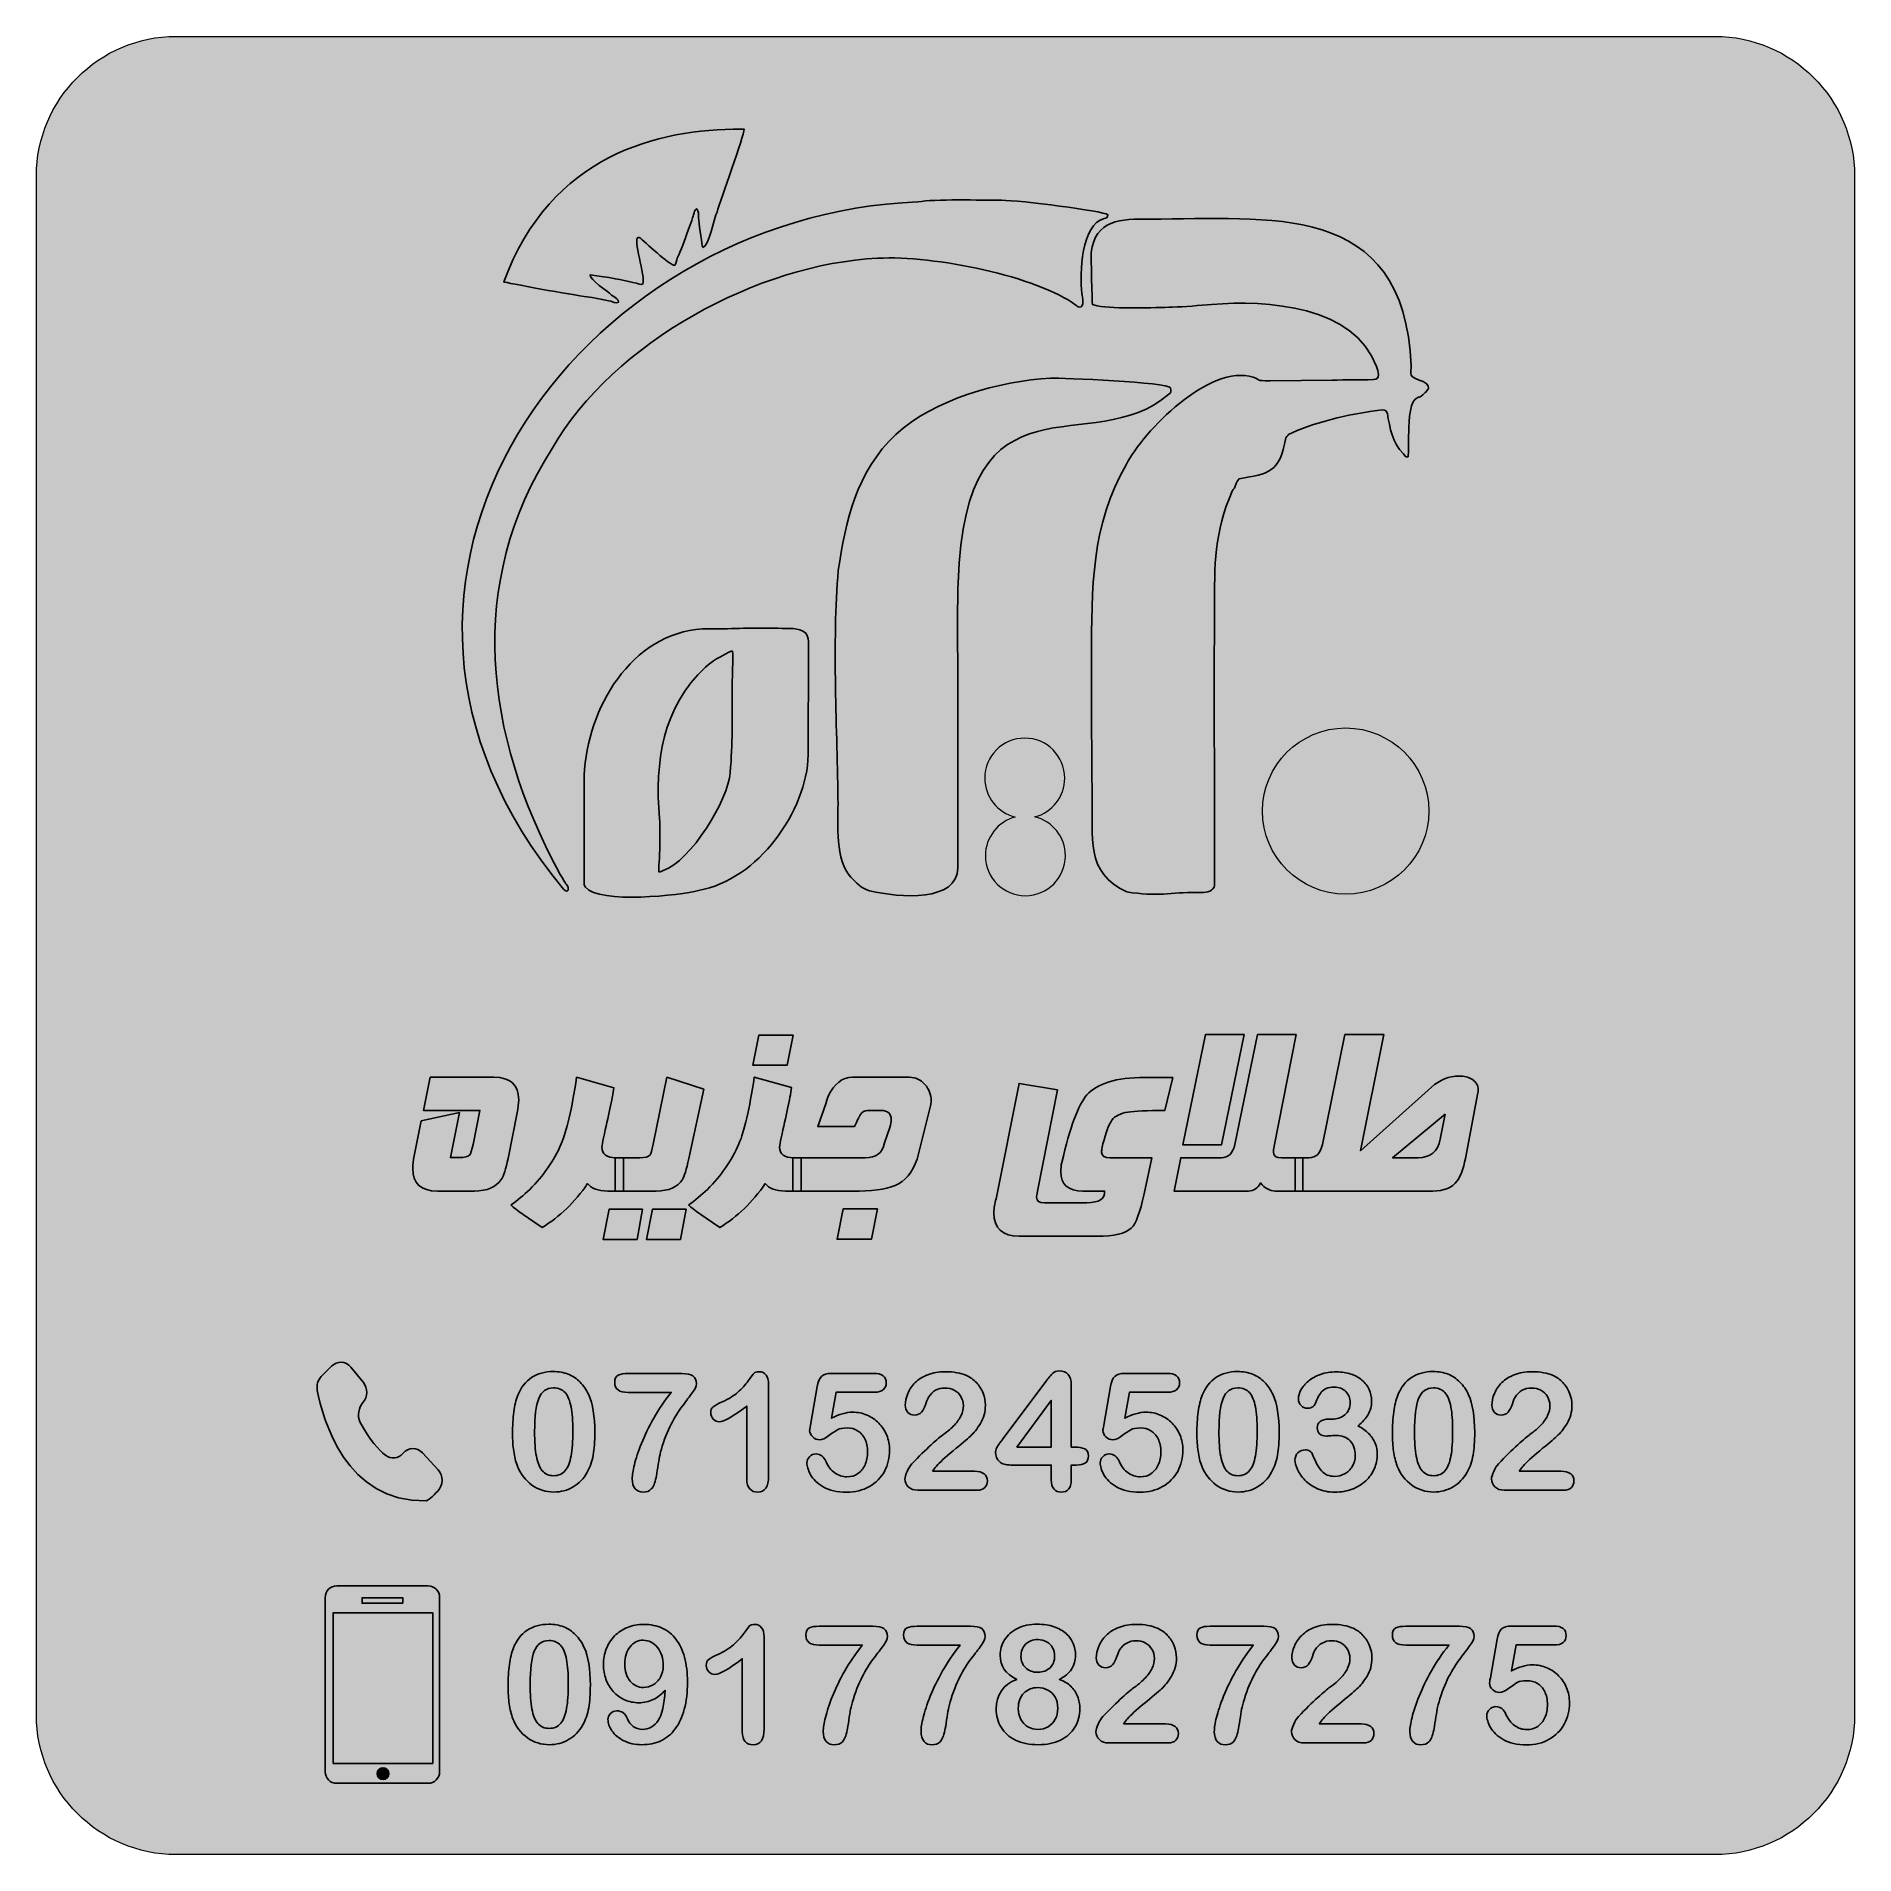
# Model space of a CAD drawing. Header units: millimetres. Extents: x -535.1 to -495.1, y 43.5 to 83.5.
import ezdxf

# ---------------------------------------------------------------- set-up
doc = ezdxf.new("R2010")
doc.units = ezdxf.units.MM
doc.header["$MEASUREMENT"] = 0
doc.layers.add('Layer 1', color=7, linetype='Continuous')

msp = doc.modelspace()

# ---------------------------------------------------------------- hatches: boundary and pattern name
at = {"layer": 'Layer 1', "true_color": 0xfff212}
h = msp.add_hatch(color=2, dxfattribs=at)
edge = h.paths.add_edge_path()
edge.add_spline(control_points=[(-498.146, 83.5186), (-498.146, 83.5186), (-531.9962, 83.5186), (-531.9962, 83.5186), (-533.6874, 83.5186), (-535.0711, 82.1349), (-535.0711, 80.4437), (-535.0711, 80.4437), (-535.0711, 46.5936), (-535.0711, 46.5936), (-535.0711, 44.9024), (-533.6874, 43.5187), (-531.9962, 43.5187), (-531.9962, 43.5187), (-498.146, 43.5187), (-498.146, 43.5187), (-496.4548, 43.5187), (-495.0711, 44.9024), (-495.0711, 46.5936), (-495.0711, 46.5936), (-495.0711, 80.4437), (-495.0711, 80.4437), (-495.0711, 82.1349), (-496.4548, 83.5186), (-498.146, 83.5186)], knot_values=[0, 0, 0, 0, 0.125, 0.125, 0.125, 0.25, 0.25, 0.25, 0.375, 0.375, 0.375, 0.5, 0.5, 0.5, 0.625, 0.625, 0.625, 0.75, 0.75, 0.75, 0.875, 0.875, 0.875, 1, 1, 1, 1], degree=3, periodic=1)
at = {"layer": 'Layer 1', "true_color": 0x201e1e}
h = msp.add_hatch(color=250, dxfattribs=at)
edge = h.paths.add_edge_path()
edge.add_spline(control_points=[(-520.9766, 78.6383), (-520.9338, 78.6569), (-520.6445, 79.501), (-520.6116, 79.5895), (-520.5913, 79.6545), (-520.598, 79.7017), (-520.544, 79.7254), (-520.4966, 79.6722), (-520.5102, 79.6013), (-520.5034, 79.5186), (-520.5034, 79.4395), (-520.4357, 79.0061), (-520.4223, 78.9278), (-520.4223, 78.9219), (-520.4223, 78.91), (-520.4155, 78.8982), (-520.4088, 78.8687), (-520.4155, 78.8923), (-520.4088, 78.8746), (-520.2867, 78.8853), (-520.1481, 79.5413), (-520.0978, 79.6545), (-520.0122, 79.9164), (-519.503, 81.334), (-519.503, 81.4801), (-519.503, 81.4801), (-519.5706, 81.4801), (-519.5706, 81.4801), (-521.389, 81.4801), (-523.75, 80.9253), (-524.789, 78.1183), (-524.772, 78.1047), (-523.2401, 77.8205), (-522.9504, 77.7875), (-522.8509, 77.7802), (-522.5486, 77.7164), (-522.4367, 77.6929), (-522.3691, 77.6752), (-522.3488, 77.6398), (-522.2677, 77.6693), (-522.2677, 77.7402), (-522.3015, 77.7461), (-522.4164, 77.8288), (-522.5158, 77.9157), (-522.8896, 78.1585), (-522.8896, 78.2719), (-522.8896, 78.2719), (-522.5921, 78.2306), (-522.5921, 78.2306), (-522.4172, 78.2115), (-522.0648, 78.1269), (-521.8689, 78.0888), (-521.808, 78.077), (-521.7877, 78.0415), (-521.7269, 78.0711), (-521.6661, 78.2304), (-521.9654, 79.0932), (-521.8283, 79.0932), (-521.8013, 79.0932), (-521.808, 79.0932), (-521.7945, 79.0873), (-521.7087, 79.0142), (-521.1227, 78.472), (-521.0306, 78.4787), (-521.0104, 78.5024), (-520.9698, 78.5969), (-520.9766, 78.6383)], knot_values=[0, 0, 0, 0, 0.0454545, 0.0454545, 0.0454545, 0.0909091, 0.0909091, 0.0909091, 0.1363636, 0.1363636, 0.1363636, 0.1818182, 0.1818182, 0.1818182, 0.2272727, 0.2272727, 0.2272727, 0.2727273, 0.2727273, 0.2727273, 0.3181818, 0.3181818, 0.3181818, 0.3636364, 0.3636364, 0.3636364, 0.4090909, 0.4090909, 0.4090909, 0.4545455, 0.4545455, 0.4545455, 0.5, 0.5, 0.5, 0.5454545, 0.5454545, 0.5454545, 0.5909091, 0.5909091, 0.5909091, 0.6363636, 0.6363636, 0.6363636, 0.6818182, 0.6818182, 0.6818182, 0.7272727, 0.7272727, 0.7272727, 0.7727273, 0.7727273, 0.7727273, 0.8181818, 0.8181818, 0.8181818, 0.8636364, 0.8636364, 0.8636364, 0.9090909, 0.9090909, 0.9090909, 0.9545455, 0.9545455, 0.9545455, 1, 1, 1, 1], degree=3, periodic=1)
h = msp.add_hatch(color=250, dxfattribs=at)
edge = h.paths.add_edge_path()
edge.add_spline(control_points=[(-516.5636, 78.6373), (-515.3309, 78.7091), (-513.0264, 78.2326), (-512.2036, 77.6033), (-512.1698, 77.5856), (-512.1698, 77.5679), (-512.1225, 77.562), (-512.0008, 77.5561), (-512.0616, 77.7806), (-512.0684, 77.8633), (-512.1279, 78.305), (-512.0741, 79.3887), (-511.5817, 79.5117), (-511.5276, 79.5294), (-511.5006, 79.5235), (-511.5006, 79.5944), (-511.5981, 79.6796), (-513.4516, 79.9134), (-513.8327, 79.9134), (-514.3059, 79.9134), (-515.3131, 79.943), (-515.6781, 79.878), (-523.1165, 79.5996), (-529.1239, 71.5498), (-523.472, 64.7588), (-523.3647, 64.6462), (-523.3365, 64.7831), (-523.4112, 64.8593), (-523.4257, 64.8761), (-523.557, 65.0955), (-523.5802, 65.1429), (-525.2009, 68.1533), (-525.6356, 71.4699), (-523.7221, 74.4542), (-522.3825, 76.7958), (-519.1687, 78.5175), (-516.5636, 78.6373)], knot_values=[0, 0, 0, 0, 0.0833333, 0.0833333, 0.0833333, 0.1666667, 0.1666667, 0.1666667, 0.25, 0.25, 0.25, 0.3333333, 0.3333333, 0.3333333, 0.4166667, 0.4166667, 0.4166667, 0.5, 0.5, 0.5, 0.5833333, 0.5833333, 0.5833333, 0.6666667, 0.6666667, 0.6666667, 0.75, 0.75, 0.75, 0.8333333, 0.8333333, 0.8333333, 0.9166667, 0.9166667, 0.9166667, 1, 1, 1, 1], degree=3, periodic=1)
h = msp.add_hatch(color=250, dxfattribs=at)
edge = h.paths.add_edge_path()
edge.add_spline(control_points=[(-511.095, 74.0938), (-511.8647, 72.8094), (-511.8589, 71.3351), (-511.8589, 69.8694), (-511.8589, 68.8473), (-511.8589, 67.8311), (-511.8453, 66.809), (-511.8201, 65.9039), (-512.0087, 65.1153), (-511.0815, 64.6997), (-510.4264, 64.5852), (-510.105, 64.6879), (-509.547, 64.6879), (-509.4051, 64.6879), (-509.2699, 64.6702), (-509.1888, 64.7647), (-509.1415, 64.8179), (-509.155, 64.8533), (-509.155, 64.942), (-509.155, 65.2256), (-509.155, 65.5092), (-509.155, 65.7869), (-509.155, 67.4943), (-509.1617, 69.2136), (-509.155, 70.9152), (-509.155, 71.8927), (-509.1579, 72.6064), (-508.7629, 73.5148), (-508.7562, 73.5325), (-508.7291, 73.5621), (-508.7156, 73.5798), (-508.6953, 73.6212), (-508.6615, 73.7334), (-508.6142, 73.7866), (-507.9554, 73.9018), (-507.7198, 73.9121), (-507.5867, 74.6846), (-507.5056, 74.791), (-507.5327, 74.7555), (-507.4448, 74.7969), (-506.8658, 75.064), (-506.0496, 75.2371), (-505.4642, 75.2991), (-505.3966, 75.305), (-505.3696, 75.2814), (-505.3493, 75.2223), (-505.2976, 74.9062), (-505.2416, 74.5759), (-504.9978, 74.3361), (-504.9572, 74.2947), (-504.964, 74.2593), (-504.8964, 74.2711), (-504.8829, 74.3479), (-504.8829, 74.6374), (-504.8829, 74.7319), (-504.8736, 74.9265), (-504.8792, 75.4216), (-504.7409, 75.5354), (-504.626, 75.6241), (-504.6801, 75.5295), (-504.5246, 75.6772), (-504.5178, 75.6831), (-504.5178, 75.6831), (-504.5043, 75.689), (-504.264, 75.9342), (-504.8025, 75.9446), (-504.8288, 76.0672), (-504.8355, 76.1026), (-504.8288, 76.2267), (-504.8288, 76.2681), (-504.9694, 79.9487), (-507.9984, 79.4874), (-510.5678, 79.4999), (-511.2311, 79.4999), (-511.7726, 79.493), (-511.8656, 78.7613), (-511.8692, 78.736), (-511.8467, 77.6387), (-511.8386, 77.621), (-511.8386, 77.621), (-511.7372, 77.5915), (-511.7372, 77.5915), (-511.3248, 77.5147), (-510.4799, 77.5501), (-510.0743, 77.562), (-509.8315, 77.568), (-509.4658, 77.6012), (-509.2158, 77.621), (-507.9993, 77.7224), (-506.0763, 77.5949), (-505.5926, 76.2562), (-505.5521, 76.1558), (-505.4845, 75.9726), (-505.6602, 75.9667), (-505.9576, 75.9549), (-506.2618, 75.9667), (-506.566, 75.9549), (-506.566, 75.9549), (-507.9315, 75.9431), (-507.9315, 75.9431), (-508.2762, 75.9431), (-508.0937, 75.949), (-508.3033, 76.0199), (-509.245, 76.3274), (-510.7325, 74.8334), (-511.095, 74.0938)], knot_values=[0, 0, 0, 0, 0.0285714, 0.0285714, 0.0285714, 0.0571429, 0.0571429, 0.0571429, 0.0857143, 0.0857143, 0.0857143, 0.1142857, 0.1142857, 0.1142857, 0.1428571, 0.1428571, 0.1428571, 0.1714286, 0.1714286, 0.1714286, 0.2, 0.2, 0.2, 0.2285714, 0.2285714, 0.2285714, 0.2571429, 0.2571429, 0.2571429, 0.2857143, 0.2857143, 0.2857143, 0.3142857, 0.3142857, 0.3142857, 0.3428571, 0.3428571, 0.3428571, 0.3714286, 0.3714286, 0.3714286, 0.4, 0.4, 0.4, 0.4285714, 0.4285714, 0.4285714, 0.4571429, 0.4571429, 0.4571429, 0.4857143, 0.4857143, 0.4857143, 0.5142857, 0.5142857, 0.5142857, 0.5428571, 0.5428571, 0.5428571, 0.5714286, 0.5714286, 0.5714286, 0.6, 0.6, 0.6, 0.6285714, 0.6285714, 0.6285714, 0.6571429, 0.6571429, 0.6571429, 0.6857143, 0.6857143, 0.6857143, 0.7142857, 0.7142857, 0.7142857, 0.7428571, 0.7428571, 0.7428571, 0.7714286, 0.7714286, 0.7714286, 0.8, 0.8, 0.8, 0.8285714, 0.8285714, 0.8285714, 0.8571429, 0.8571429, 0.8571429, 0.8857143, 0.8857143, 0.8857143, 0.9142857, 0.9142857, 0.9142857, 0.9428571, 0.9428571, 0.9428571, 0.9714286, 0.9714286, 0.9714286, 1, 1, 1, 1], degree=3, periodic=1)
h = msp.add_hatch(color=250, dxfattribs=at)
edge = h.paths.add_edge_path()
edge.add_spline(control_points=[(-514.7993, 65.2256), (-514.7993, 65.2256), (-514.7993, 69.1841), (-514.7993, 69.1841), (-514.7993, 69.8813), (-514.8196, 70.8088), (-514.7926, 71.5001), (-514.6439, 76.3094), (-511.8386, 74.1765), (-510.1554, 75.6477), (-510.1216, 75.6772), (-510.0946, 75.7186), (-510.1216, 75.7836), (-510.1689, 75.9136), (-512.5146, 76.0081), (-512.7647, 75.9963), (-513.8665, 75.9431), (-515.3469, 75.5236), (-516.1648, 74.7615), (-517.0368, 73.9402), (-517.2734, 72.8413), (-517.4288, 71.7719), (-517.5708, 70.2062), (-517.4491, 68.221), (-517.4356, 66.6258), (-517.4356, 66.2063), (-517.4964, 65.391), (-517.1517, 65.0188), (-517.0503, 64.9065), (-516.9084, 64.7647), (-516.7394, 64.7234), (-516.0702, 64.5579), (-514.7993, 64.4811), (-514.7993, 65.2256)], knot_values=[0, 0, 0, 0, 0.0909091, 0.0909091, 0.0909091, 0.1818182, 0.1818182, 0.1818182, 0.2727273, 0.2727273, 0.2727273, 0.3636364, 0.3636364, 0.3636364, 0.4545455, 0.4545455, 0.4545455, 0.5454545, 0.5454545, 0.5454545, 0.6363636, 0.6363636, 0.6363636, 0.7272727, 0.7272727, 0.7272727, 0.8181818, 0.8181818, 0.8181818, 0.9090909, 0.9090909, 0.9090909, 1, 1, 1, 1], degree=3, periodic=1)
h = msp.add_hatch(color=250, dxfattribs=at)
edge = h.paths.add_edge_path()
edge.add_spline(control_points=[(-518.0913, 67.7129), (-518.0913, 67.7129), (-518.0845, 70.029), (-518.0845, 70.029), (-518.0845, 70.1058), (-518.0845, 70.2003), (-518.0913, 70.2653), (-518.1251, 70.4839), (-518.382, 70.4957), (-518.5712, 70.4957), (-519.0579, 70.4957), (-519.4703, 70.5075), (-519.957, 70.4839), (-520.1057, 70.478), (-520.2679, 70.4898), (-520.4166, 70.4839), (-521.9822, 70.3861), (-522.9587, 68.736), (-523.0191, 67.258), (-523.0191, 67.258), (-523.0191, 65.3674), (-523.0191, 65.3674), (-523.0191, 65.2137), (-523.0259, 65.0483), (-523.0191, 64.8947), (-523.0191, 64.8356), (-523.0191, 64.8356), (-522.9921, 64.8002), (-522.6802, 64.4253), (-520.8889, 64.625), (-520.5045, 64.7293), (-519.1997, 64.9578), (-518.1148, 66.4798), (-518.0913, 67.7129)], knot_values=[0, 0, 0, 0, 0.0909091, 0.0909091, 0.0909091, 0.1818182, 0.1818182, 0.1818182, 0.2727273, 0.2727273, 0.2727273, 0.3636364, 0.3636364, 0.3636364, 0.4545455, 0.4545455, 0.4545455, 0.5454545, 0.5454545, 0.5454545, 0.6363636, 0.6363636, 0.6363636, 0.7272727, 0.7272727, 0.7272727, 0.8181818, 0.8181818, 0.8181818, 0.9090909, 0.9090909, 0.9090909, 1, 1, 1, 1], degree=3, periodic=1)
h = msp.add_hatch(color=250, dxfattribs=at)
edge = h.paths.add_edge_path()
edge.add_spline(control_points=[(-520.349, 69.6449), (-520.2142, 69.7775), (-520.0053, 69.877), (-519.8353, 69.9699), (-519.7407, 70.0171), (-519.7609, 69.9876), (-519.7542, 69.9817), (-519.7339, 69.9522), (-519.7677, 69.2668), (-519.7677, 69.1605), (-519.7677, 68.4913), (-519.7501, 67.9779), (-519.8083, 67.3171), (-519.8398, 66.7374), (-520.6808, 65.3635), (-521.2819, 65.1665), (-521.3224, 65.1488), (-521.336, 65.1369), (-521.3765, 65.1369), (-521.3833, 65.2197), (-521.3698, 65.3437), (-521.363, 65.4324), (-521.3562, 65.6569), (-521.3427, 66.1236), (-521.363, 66.3186), (-521.4673, 67.5487), (-521.3036, 68.7643), (-520.349, 69.6449)], knot_values=[0, 0, 0, 0, 0.1111111, 0.1111111, 0.1111111, 0.2222222, 0.2222222, 0.2222222, 0.3333333, 0.3333333, 0.3333333, 0.4444444, 0.4444444, 0.4444444, 0.5555556, 0.5555556, 0.5555556, 0.6666667, 0.6666667, 0.6666667, 0.7777778, 0.7777778, 0.7777778, 0.8888889, 0.8888889, 0.8888889, 1, 1, 1, 1], degree=3, periodic=1)
h = msp.add_hatch(color=250, dxfattribs=at)
edge = h.paths.add_edge_path()
edge.add_spline(control_points=[(-513.1055, 66.3486), (-512.7197, 66.2553), (-512.4331, 65.9078), (-512.4331, 65.4933), (-512.4331, 65.0073), (-512.8271, 64.6132), (-513.3131, 64.6132), (-513.7992, 64.6132), (-514.1932, 65.0073), (-514.1932, 65.4933), (-514.1932, 65.9027), (-513.9136, 66.2468), (-513.5349, 66.3451), (-513.9207, 66.4384), (-514.2073, 66.7859), (-514.2073, 67.2004), (-514.2073, 67.6864), (-513.8133, 68.0805), (-513.3273, 68.0805), (-512.8413, 68.0805), (-512.4472, 67.6864), (-512.4472, 67.2004), (-512.4472, 66.791), (-512.7268, 66.4469), (-513.1055, 66.3486)], knot_values=[0, 0, 0, 0, 0.125, 0.125, 0.125, 0.25, 0.25, 0.25, 0.375, 0.375, 0.375, 0.5, 0.5, 0.5, 0.625, 0.625, 0.625, 0.75, 0.75, 0.75, 0.875, 0.875, 0.875, 1, 1, 1, 1], degree=3, periodic=1)
h = msp.add_hatch(color=250, dxfattribs=at)
edge = h.paths.add_edge_path()
edge.add_arc((-506.268, 66.4758), 1.8282, 90, 450)
h = msp.add_hatch(color=250, dxfattribs=at)
edge = h.paths.add_edge_path()
edge.add_spline(control_points=[(-518.424, 61.5479), (-518.424, 61.5479), (-518.5556, 60.8833), (-518.5556, 60.8833), (-518.5556, 60.8833), (-519.3061, 60.8833), (-519.3061, 60.8833), (-519.3061, 60.8833), (-519.1744, 61.5479), (-519.1744, 61.5479), (-519.1744, 61.5479), (-518.424, 61.5479), (-518.424, 61.5479)], knot_values=[0, 0, 0, 0, 0.25, 0.25, 0.25, 0.5, 0.5, 0.5, 0.75, 0.75, 0.75, 1, 1, 1, 1], degree=3, periodic=1)
h = msp.add_hatch(color=250, dxfattribs=at)
edge = h.paths.add_edge_path()
edge.add_spline(control_points=[(-507.2071, 58.1173), (-507.2071, 58.1173), (-507.8156, 58.1173), (-507.8156, 58.1173), (-507.9364, 58.1173), (-508.0452, 58.1771), (-508.143, 58.2959), (-508.2009, 58.1771), (-508.2887, 58.1173), (-508.4054, 58.1173), (-508.4054, 58.1173), (-510.0429, 58.1173), (-510.0429, 58.1173), (-510.0429, 58.1173), (-509.8962, 58.8478), (-509.8962, 58.8478), (-509.8962, 58.8478), (-509.0011, 58.8478), (-509.0011, 58.8478), (-508.8455, 58.8478), (-508.7467, 58.9465), (-508.7058, 59.1431), (-508.7058, 59.1431), (-508.2068, 61.5598), (-508.2068, 61.5598), (-508.2068, 61.5598), (-507.3587, 61.5598), (-507.3587, 61.5598), (-507.3587, 61.5598), (-507.8416, 59.1022), (-507.8416, 59.1022), (-507.8537, 59.0422), (-507.8586, 59.0004), (-507.8586, 58.9765), (-507.8586, 58.8906), (-507.7998, 58.8478), (-507.681, 58.8478), (-507.681, 58.8478), (-507.2071, 58.8478), (-507.2071, 58.8478), (-507.2071, 58.8478), (-507.2071, 58.1173), (-507.2071, 58.1173)], knot_values=[0, 0, 0, 0, 0.0714286, 0.0714286, 0.0714286, 0.1428571, 0.1428571, 0.1428571, 0.2142857, 0.2142857, 0.2142857, 0.2857143, 0.2857143, 0.2857143, 0.3571429, 0.3571429, 0.3571429, 0.4285714, 0.4285714, 0.4285714, 0.5, 0.5, 0.5, 0.5714286, 0.5714286, 0.5714286, 0.6428571, 0.6428571, 0.6428571, 0.7142857, 0.7142857, 0.7142857, 0.7857143, 0.7857143, 0.7857143, 0.8571429, 0.8571429, 0.8571429, 0.9285714, 0.9285714, 0.9285714, 1, 1, 1, 1], degree=3, periodic=1)
h = msp.add_hatch(color=250, dxfattribs=at)
edge = h.paths.add_edge_path()
edge.add_spline(control_points=[(-508.4972, 61.5598), (-508.4972, 61.5598), (-508.9971, 59.1371), (-508.9971, 59.1371), (-508.9971, 59.1371), (-509.8524, 59.1371), (-509.8524, 59.1371), (-509.8524, 59.1371), (-509.3534, 61.5598), (-509.3534, 61.5598), (-509.3534, 61.5598), (-508.4972, 61.5598), (-508.4972, 61.5598)], knot_values=[0, 0, 0, 0, 0.25, 0.25, 0.25, 0.5, 0.5, 0.5, 0.75, 0.75, 0.75, 1, 1, 1, 1], degree=3, periodic=1)
h = msp.add_hatch(color=250, dxfattribs=at)
edge = h.paths.add_edge_path()
edge.add_spline(control_points=[(-503.3573, 60.2746), (-503.3573, 60.2746), (-503.6347, 58.8337), (-503.6347, 58.8337), (-503.6797, 58.6032), (-503.7395, 58.4386), (-503.8133, 58.3397), (-503.924, 58.1911), (-504.1037, 58.1173), (-504.3512, 58.1173), (-504.3512, 58.1173), (-507.3797, 58.1173), (-507.3797, 58.1173), (-507.3797, 58.1173), (-507.3797, 58.8478), (-507.3797, 58.8478), (-507.3797, 58.8478), (-507.0724, 58.8478), (-507.0724, 58.8478), (-506.9167, 58.8478), (-506.8188, 58.9465), (-506.778, 59.1431), (-506.778, 59.1431), (-506.2861, 61.5598), (-506.2861, 61.5598), (-506.2861, 61.5598), (-505.4249, 61.5598), (-505.4249, 61.5598), (-505.4249, 61.5598), (-505.9389, 59.0023), (-505.9389, 59.0023), (-505.9389, 59.0023), (-504.3821, 60.4004), (-504.3821, 60.4004), (-504.2015, 60.564), (-503.998, 60.6459), (-503.7714, 60.6459), (-503.6627, 60.6459), (-503.5689, 60.6228), (-503.491, 60.576), (-503.3982, 60.5211), (-503.3514, 60.4422), (-503.3514, 60.3395), (-503.3514, 60.3155), (-503.3534, 60.2946), (-503.3573, 60.2746)], knot_values=[0, 0, 0, 0, 0.0666667, 0.0666667, 0.0666667, 0.1333333, 0.1333333, 0.1333333, 0.2, 0.2, 0.2, 0.2666667, 0.2666667, 0.2666667, 0.3333333, 0.3333333, 0.3333333, 0.4, 0.4, 0.4, 0.4666667, 0.4666667, 0.4666667, 0.5333333, 0.5333333, 0.5333333, 0.6, 0.6, 0.6, 0.6666667, 0.6666667, 0.6666667, 0.7333333, 0.7333333, 0.7333333, 0.8, 0.8, 0.8, 0.8666667, 0.8666667, 0.8666667, 0.9333333, 0.9333333, 0.9333333, 1, 1, 1, 1], degree=3, periodic=1)
h = msp.add_hatch(color=250, dxfattribs=at)
edge = h.paths.add_edge_path()
edge.add_spline(control_points=[(-524.4929, 59.8406), (-524.4929, 59.8406), (-524.6944, 58.8337), (-524.6944, 58.8337), (-524.7394, 58.6052), (-524.7903, 58.4506), (-524.8471, 58.3687), (-524.9599, 58.2011), (-525.1555, 58.1173), (-525.4349, 58.1173), (-525.4349, 58.1173), (-526.2501, 58.1173), (-526.2501, 58.1173), (-526.6103, 58.1173), (-526.7909, 58.2829), (-526.7909, 58.6143), (-526.7909, 58.694), (-526.7799, 58.7878), (-526.759, 58.8946), (-526.759, 58.8946), (-526.6034, 59.659), (-526.6034, 59.659), (-526.6034, 59.659), (-525.7652, 59.8436), (-525.7652, 59.8436), (-525.7652, 59.8436), (-525.9607, 58.8537), (-525.9607, 58.8537), (-525.9607, 58.8537), (-525.7711, 58.8537), (-525.7711, 58.8537), (-525.6534, 58.8537), (-525.5776, 58.8717), (-525.5447, 58.9066), (-525.5157, 58.9356), (-525.4888, 59.0153), (-525.4628, 59.144), (-525.4628, 59.144), (-525.3141, 59.8895), (-525.3141, 59.8895), (-525.3141, 59.8895), (-526.5565, 59.8895), (-526.5565, 59.8895), (-526.5565, 59.8895), (-526.4078, 60.6199), (-526.4078, 60.6199), (-526.4078, 60.6199), (-525.0048, 60.6199), (-525.0048, 60.6199), (-524.6426, 60.6199), (-524.4609, 60.4542), (-524.4609, 60.124), (-524.4609, 60.0421), (-524.4719, 59.9474), (-524.4929, 59.8406)], knot_values=[0, 0, 0, 0, 0.0555556, 0.0555556, 0.0555556, 0.1111111, 0.1111111, 0.1111111, 0.1666667, 0.1666667, 0.1666667, 0.2222222, 0.2222222, 0.2222222, 0.2777778, 0.2777778, 0.2777778, 0.3333333, 0.3333333, 0.3333333, 0.3888889, 0.3888889, 0.3888889, 0.4444444, 0.4444444, 0.4444444, 0.5, 0.5, 0.5, 0.5555556, 0.5555556, 0.5555556, 0.6111111, 0.6111111, 0.6111111, 0.6666667, 0.6666667, 0.6666667, 0.7222222, 0.7222222, 0.7222222, 0.7777778, 0.7777778, 0.7777778, 0.8333333, 0.8333333, 0.8333333, 0.8888889, 0.8888889, 0.8888889, 0.9444444, 0.9444444, 0.9444444, 1, 1, 1, 1], degree=3, periodic=1)
h = msp.add_hatch(color=250, dxfattribs=at)
edge = h.paths.add_edge_path()
edge.add_spline(control_points=[(-522.1539, 58.1173), (-522.1539, 58.1173), (-522.5021, 58.1173), (-522.5021, 58.1173), (-522.7166, 58.1173), (-522.8634, 58.1721), (-522.9432, 58.2809), (-523.2247, 57.8727), (-523.5579, 57.5515), (-523.9431, 57.3149), (-524.3991, 57.6193), (-524.6276, 57.785), (-524.6276, 57.8119), (-524.4849, 57.9108), (-524.3492, 58.0255), (-524.2185, 58.1532), (-523.9141, 58.4536), (-523.6826, 58.7878), (-523.5229, 59.1561), (-523.4033, 59.4304), (-523.2914, 59.9184), (-523.1868, 60.6199), (-523.1868, 60.6199), (-522.3645, 60.3893), (-522.3645, 60.3893), (-522.4073, 60.1359), (-522.4853, 59.7687), (-522.596, 59.2858), (-522.6169, 59.192), (-522.6278, 59.1251), (-522.6278, 59.0842), (-522.6278, 58.9265), (-522.5271, 58.8478), (-522.3236, 58.8478), (-522.3236, 58.8478), (-522.1539, 58.8478), (-522.1539, 58.8478), (-522.1539, 58.8478), (-522.1539, 58.1173), (-522.1539, 58.1173)], knot_values=[0, 0, 0, 0, 0.0769231, 0.0769231, 0.0769231, 0.1538462, 0.1538462, 0.1538462, 0.2307692, 0.2307692, 0.2307692, 0.3076923, 0.3076923, 0.3076923, 0.3846154, 0.3846154, 0.3846154, 0.4615385, 0.4615385, 0.4615385, 0.5384615, 0.5384615, 0.5384615, 0.6153846, 0.6153846, 0.6153846, 0.6923077, 0.6923077, 0.6923077, 0.7692308, 0.7692308, 0.7692308, 0.8461538, 0.8461538, 0.8461538, 0.9230769, 0.9230769, 0.9230769, 1, 1, 1, 1], degree=3, periodic=1)
h = msp.add_hatch(color=250, dxfattribs=at)
edge = h.paths.add_edge_path()
edge.add_spline(control_points=[(-520.3857, 60.3585), (-520.3857, 60.3585), (-520.7189, 58.8337), (-520.7189, 58.8337), (-520.7718, 58.5902), (-520.8188, 58.4356), (-520.8597, 58.3717), (-520.9664, 58.2021), (-521.1581, 58.1173), (-521.4325, 58.1173), (-521.4325, 58.1173), (-522.3385, 58.1173), (-522.3385, 58.1173), (-522.3385, 58.1173), (-522.3385, 58.8478), (-522.3385, 58.8478), (-522.3385, 58.8478), (-521.7957, 58.8478), (-521.7957, 58.8478), (-521.678, 58.8478), (-521.6032, 58.8697), (-521.5702, 58.9125), (-521.5522, 58.9356), (-521.5303, 59.0134), (-521.5033, 59.145), (-521.5033, 59.145), (-521.199, 60.6209), (-521.199, 60.6209), (-521.199, 60.6209), (-520.3857, 60.3585), (-520.3857, 60.3585)], knot_values=[0, 0, 0, 0, 0.1, 0.1, 0.1, 0.2, 0.2, 0.2, 0.3, 0.3, 0.3, 0.4, 0.4, 0.4, 0.5, 0.5, 0.5, 0.6, 0.6, 0.6, 0.7, 0.7, 0.7, 0.8, 0.8, 0.8, 0.9, 0.9, 0.9, 1, 1, 1, 1], degree=3, periodic=1)
h = msp.add_hatch(color=250, dxfattribs=at)
edge = h.paths.add_edge_path()
edge.add_spline(control_points=[(-518.2453, 58.1173), (-518.2453, 58.1173), (-518.5935, 58.1173), (-518.5935, 58.1173), (-518.8081, 58.1173), (-518.9549, 58.1721), (-519.0347, 58.2809), (-519.3161, 57.8727), (-519.6493, 57.5515), (-520.0346, 57.3149), (-520.4905, 57.6193), (-520.7191, 57.785), (-520.7191, 57.8119), (-520.5764, 57.9118), (-520.4406, 58.0255), (-520.3099, 58.1542), (-520.0056, 58.4546), (-519.7741, 58.7888), (-519.6144, 59.1571), (-519.4947, 59.4324), (-519.3829, 59.9204), (-519.2782, 60.6228), (-519.2782, 60.6228), (-518.4559, 60.3913), (-518.4559, 60.3913), (-518.4988, 60.1379), (-518.5767, 59.7697), (-518.6875, 59.2867), (-518.7084, 59.193), (-518.7193, 59.1251), (-518.7193, 59.0842), (-518.7193, 58.9265), (-518.6186, 58.8478), (-518.4151, 58.8478), (-518.4151, 58.8478), (-518.2453, 58.8478), (-518.2453, 58.8478), (-518.2453, 58.8478), (-518.2453, 58.1173), (-518.2453, 58.1173)], knot_values=[0, 0, 0, 0, 0.0769231, 0.0769231, 0.0769231, 0.1538462, 0.1538462, 0.1538462, 0.2307692, 0.2307692, 0.2307692, 0.3076923, 0.3076923, 0.3076923, 0.3846154, 0.3846154, 0.3846154, 0.4615385, 0.4615385, 0.4615385, 0.5384615, 0.5384615, 0.5384615, 0.6153846, 0.6153846, 0.6153846, 0.6923077, 0.6923077, 0.6923077, 0.7692308, 0.7692308, 0.7692308, 0.8461538, 0.8461538, 0.8461538, 0.9230769, 0.9230769, 0.9230769, 1, 1, 1, 1], degree=3, periodic=1)
h = msp.add_hatch(color=250, dxfattribs=at)
edge = h.paths.add_edge_path()
edge.add_spline(control_points=[(-515.4015, 59.9892), (-515.4015, 59.9892), (-515.6638, 58.9344), (-515.6638, 58.9344), (-515.7447, 58.6172), (-515.8904, 58.3987), (-516.103, 58.2779), (-516.2915, 58.1712), (-516.5819, 58.1173), (-516.974, 58.1173), (-516.974, 58.1173), (-518.4269, 58.1173), (-518.4269, 58.1173), (-518.4269, 58.1173), (-518.4269, 58.8478), (-518.4269, 58.8478), (-518.4269, 58.8478), (-516.8364, 58.8478), (-516.8364, 58.8478), (-516.5988, 58.8478), (-516.4571, 58.9565), (-516.4123, 59.175), (-516.4123, 59.175), (-516.2986, 59.5163), (-516.2986, 59.5163), (-516.2775, 59.5801), (-516.2666, 59.6371), (-516.2666, 59.6849), (-516.2666, 59.8216), (-516.3394, 59.8895), (-516.4861, 59.8895), (-516.4861, 59.8895), (-516.7895, 59.8895), (-516.7895, 59.8895), (-516.8483, 59.8895), (-516.9002, 59.8566), (-516.9452, 59.7907), (-516.9701, 59.7528), (-517.0129, 59.6689), (-517.0739, 59.5362), (-517.0739, 59.5362), (-517.8802, 59.5362), (-517.8802, 59.5362), (-517.8022, 59.7587), (-517.7254, 59.9803), (-517.6496, 60.2018), (-517.5188, 60.4801), (-517.3423, 60.6199), (-517.1197, 60.6199), (-517.1197, 60.6199), (-515.8634, 60.6199), (-515.8634, 60.6199), (-515.7287, 60.6199), (-515.616, 60.567), (-515.5242, 60.4622), (-515.4323, 60.3575), (-515.3865, 60.2367), (-515.3865, 60.1), (-515.3865, 60.065), (-515.3914, 60.0281), (-515.4015, 59.9892)], knot_values=[0, 0, 0, 0, 0.05, 0.05, 0.05, 0.1, 0.1, 0.1, 0.15, 0.15, 0.15, 0.2, 0.2, 0.2, 0.25, 0.25, 0.25, 0.3, 0.3, 0.3, 0.35, 0.35, 0.35, 0.4, 0.4, 0.4, 0.45, 0.45, 0.45, 0.5, 0.5, 0.5, 0.55, 0.55, 0.55, 0.6, 0.6, 0.6, 0.65, 0.65, 0.65, 0.7, 0.7, 0.7, 0.75, 0.75, 0.75, 0.8, 0.8, 0.8, 0.85, 0.85, 0.85, 0.9, 0.9, 0.9, 0.95, 0.95, 0.95, 1, 1, 1, 1], degree=3, periodic=1)
h = msp.add_hatch(color=250, dxfattribs=at)
edge = h.paths.add_edge_path()
edge.add_spline(control_points=[(-510.0718, 60.6139), (-510.0718, 60.6139), (-510.2495, 59.8895), (-510.2495, 59.8895), (-510.6397, 59.8895), (-510.9081, 59.8775), (-511.0538, 59.8546), (-511.2234, 59.8266), (-511.3422, 59.7687), (-511.4101, 59.6779), (-511.4608, 59.612), (-511.5188, 59.4674), (-511.5826, 59.2439), (-511.6195, 59.1172), (-511.6385, 59.0264), (-511.6385, 58.9715), (-511.6385, 58.8896), (-511.5757, 58.8478), (-511.4489, 58.8478), (-511.4489, 58.8478), (-510.5339, 58.8478), (-510.5339, 58.8478), (-510.5339, 58.8478), (-510.7025, 58.0533), (-510.7025, 58.0533), (-510.7883, 57.6513), (-510.8821, 57.4008), (-510.9839, 57.3021), (-511.1047, 57.1833), (-511.3582, 57.1234), (-511.7433, 57.1234), (-511.7433, 57.1234), (-513.4536, 57.1234), (-513.4536, 57.1234), (-513.8219, 57.1234), (-514.0064, 57.296), (-514.0064, 57.6414), (-514.0064, 57.7421), (-513.9904, 57.8439), (-513.9595, 57.9446), (-513.9595, 57.9446), (-513.4536, 60.4852), (-513.4536, 60.4852), (-513.4536, 60.4852), (-512.6094, 60.3415), (-512.6094, 60.3415), (-512.6094, 60.3415), (-513.0475, 58.1113), (-513.0475, 58.1113), (-513.0614, 58.0415), (-513.0685, 57.9975), (-513.0685, 57.9795), (-513.0685, 57.8997), (-513.0106, 57.8599), (-512.8958, 57.8599), (-512.8958, 57.8599), (-511.9598, 57.8599), (-511.9598, 57.8599), (-511.6874, 57.8599), (-511.5577, 57.9456), (-511.5717, 58.1173), (-511.5717, 58.1173), (-512.0476, 58.1173), (-512.0476, 58.1173), (-512.3729, 58.1173), (-512.5356, 58.26), (-512.5356, 58.5444), (-512.5356, 58.6092), (-512.5286, 58.6751), (-512.5126, 58.7439), (-512.333, 59.5222), (-512.1494, 60.0182), (-511.9598, 60.2308), (-511.7344, 60.4862), (-511.3112, 60.6139), (-510.6916, 60.6139), (-510.6916, 60.6139), (-510.0718, 60.6139), (-510.0718, 60.6139)], knot_values=[0, 0, 0, 0, 0.0384615, 0.0384615, 0.0384615, 0.0769231, 0.0769231, 0.0769231, 0.1153846, 0.1153846, 0.1153846, 0.1538462, 0.1538462, 0.1538462, 0.1923077, 0.1923077, 0.1923077, 0.2307692, 0.2307692, 0.2307692, 0.2692308, 0.2692308, 0.2692308, 0.3076923, 0.3076923, 0.3076923, 0.3461538, 0.3461538, 0.3461538, 0.3846154, 0.3846154, 0.3846154, 0.4230769, 0.4230769, 0.4230769, 0.4615385, 0.4615385, 0.4615385, 0.5, 0.5, 0.5, 0.5384615, 0.5384615, 0.5384615, 0.5769231, 0.5769231, 0.5769231, 0.6153846, 0.6153846, 0.6153846, 0.6538462, 0.6538462, 0.6538462, 0.6923077, 0.6923077, 0.6923077, 0.7307692, 0.7307692, 0.7307692, 0.7692308, 0.7692308, 0.7692308, 0.8076923, 0.8076923, 0.8076923, 0.8461538, 0.8461538, 0.8461538, 0.8846154, 0.8846154, 0.8846154, 0.9230769, 0.9230769, 0.9230769, 0.9615385, 0.9615385, 0.9615385, 1, 1, 1, 1], degree=3, periodic=1)
h = msp.add_hatch(color=250, dxfattribs=at)
edge = h.paths.add_edge_path()
edge.add_spline(control_points=[(-504.0808, 59.8076), (-504.0808, 59.8076), (-505.2343, 58.8478), (-505.2343, 58.8478), (-505.2343, 58.8478), (-504.6765, 58.8478), (-504.6765, 58.8478), (-504.4051, 58.8478), (-504.2424, 58.9844), (-504.1875, 59.2568), (-504.1875, 59.2568), (-504.0808, 59.8076), (-504.0808, 59.8076)], knot_values=[0, 0, 0, 0, 0.25, 0.25, 0.25, 0.5, 0.5, 0.5, 0.75, 0.75, 0.75, 1, 1, 1, 1], degree=3, periodic=1)
h = msp.add_hatch(color=250, dxfattribs=at)
edge = h.paths.add_edge_path()
edge.add_spline(control_points=[(-521.7348, 57.7162), (-521.7348, 57.7162), (-521.8546, 57.0516), (-521.8546, 57.0516), (-521.8546, 57.0516), (-522.6049, 57.0516), (-522.6049, 57.0516), (-522.6049, 57.0516), (-522.4732, 57.7162), (-522.4732, 57.7162), (-522.4732, 57.7162), (-521.7348, 57.7162), (-521.7348, 57.7162)], knot_values=[0, 0, 0, 0, 0.25, 0.25, 0.25, 0.5, 0.5, 0.5, 0.75, 0.75, 0.75, 1, 1, 1, 1], degree=3, periodic=1)
h = msp.add_hatch(color=250, dxfattribs=at)
edge = h.paths.add_edge_path()
edge.add_spline(control_points=[(-520.775, 57.7162), (-520.775, 57.7162), (-520.9007, 57.0516), (-520.9007, 57.0516), (-520.9007, 57.0516), (-521.65, 57.0516), (-521.65, 57.0516), (-521.65, 57.0516), (-521.5183, 57.7162), (-521.5183, 57.7162), (-521.5183, 57.7162), (-520.775, 57.7162), (-520.775, 57.7162)], knot_values=[0, 0, 0, 0, 0.25, 0.25, 0.25, 0.5, 0.5, 0.5, 0.75, 0.75, 0.75, 1, 1, 1, 1], degree=3, periodic=1)
h = msp.add_hatch(color=250, dxfattribs=at)
edge = h.paths.add_edge_path()
edge.add_spline(control_points=[(-516.568, 57.7221), (-516.568, 57.7221), (-516.6997, 57.0575), (-516.6997, 57.0575), (-516.6997, 57.0575), (-517.456, 57.0575), (-517.456, 57.0575), (-517.456, 57.0575), (-517.3244, 57.7221), (-517.3244, 57.7221), (-517.3244, 57.7221), (-516.568, 57.7221), (-516.568, 57.7221)], knot_values=[0, 0, 0, 0, 0.25, 0.25, 0.25, 0.5, 0.5, 0.5, 0.75, 0.75, 0.75, 1, 1, 1, 1], degree=3, periodic=1)
h = msp.add_hatch(color=250, dxfattribs=at)
edge = h.paths.add_edge_path()
edge.add_spline(control_points=[(-526.2347, 51.984), (-526.2347, 51.984), (-526.5764, 52.3558), (-526.5764, 52.3558), (-526.6945, 52.4848), (-526.887, 52.4809), (-527.0021, 52.3482), (-527.1044, 52.2295), (-527.27, 52.211), (-527.3907, 52.306), (-527.5363, 52.4203), (-527.7352, 52.6358), (-527.9526, 53.0403), (-528.0203, 53.1667), (-527.9792, 53.357), (-527.8864, 53.4629), (-527.7782, 53.586), (-527.7747, 53.7786), (-527.8781, 53.9054), (-527.8781, 53.9054), (-528.1536, 54.2437), (-528.1536, 54.2437), (-528.2648, 54.3792), (-528.4559, 54.3889), (-528.5778, 54.264), (-528.5778, 54.264), (-528.8022, 54.0355), (-528.8022, 54.0355), (-528.8793, 53.9572), (-528.9123, 53.8401), (-528.8902, 53.7275), (-528.7718, 53.1208), (-528.2616, 51.2457), (-526.4973, 51.3022), (-526.4577, 51.3028), (-526.3464, 51.4076), (-526.2413, 51.5156), (-526.119, 51.6418), (-526.1155, 51.8542), (-526.2347, 51.984)], knot_values=[0, 0, 0, 0, 0.0769231, 0.0769231, 0.0769231, 0.1538462, 0.1538462, 0.1538462, 0.2307692, 0.2307692, 0.2307692, 0.3076923, 0.3076923, 0.3076923, 0.3846154, 0.3846154, 0.3846154, 0.4615385, 0.4615385, 0.4615385, 0.5384615, 0.5384615, 0.5384615, 0.6153846, 0.6153846, 0.6153846, 0.6923077, 0.6923077, 0.6923077, 0.7692308, 0.7692308, 0.7692308, 0.8461538, 0.8461538, 0.8461538, 0.9230769, 0.9230769, 0.9230769, 1, 1, 1, 1], degree=3, periodic=1)
h = msp.add_hatch(color=250, dxfattribs=at)
edge = h.paths.add_edge_path()
edge.add_spline(control_points=[(-522.7856, 52.8072), (-522.7856, 52.6135), (-522.7976, 52.4475), (-522.8211, 52.3088), (-522.8446, 52.1695), (-522.8876, 52.0431), (-522.9521, 51.9306), (-523.0318, 51.7916), (-523.1355, 51.6845), (-523.2628, 51.6091), (-523.3901, 51.5337), (-523.5319, 51.4962), (-523.6875, 51.4962), (-523.866, 51.4962), (-524.0272, 51.5469), (-524.1689, 51.6482), (-524.3106, 51.7495), (-524.4194, 51.8889), (-524.4898, 52.0681), (-524.5279, 52.1651), (-524.553, 52.2745), (-524.5701, 52.3927), (-524.5873, 52.5109), (-524.5954, 52.6388), (-524.5954, 52.777), (-524.5954, 52.955), (-524.5857, 53.1149), (-524.5671, 53.2572), (-524.5484, 53.4002), (-524.5199, 53.5231), (-524.479, 53.6252), (-524.4109, 53.7952), (-524.3082, 53.9241), (-524.1762, 54.0125), (-524.0436, 54.1013), (-523.8853, 54.1459), (-523.7013, 54.1459), (-523.5801, 54.1459), (-523.4695, 54.1261), (-523.3708, 54.0867), (-523.2718, 54.0472), (-523.1849, 53.9896), (-523.1101, 53.9136), (-523.0353, 53.8377), (-522.9718, 53.7435), (-522.9201, 53.6319), (-522.8301, 53.4377), (-522.7856, 53.1625), (-522.7856, 52.8072)], knot_values=[0, 0, 0, 0, 0.0625, 0.0625, 0.0625, 0.125, 0.125, 0.125, 0.1875, 0.1875, 0.1875, 0.25, 0.25, 0.25, 0.3125, 0.3125, 0.3125, 0.375, 0.375, 0.375, 0.4375, 0.4375, 0.4375, 0.5, 0.5, 0.5, 0.5625, 0.5625, 0.5625, 0.625, 0.625, 0.625, 0.6875, 0.6875, 0.6875, 0.75, 0.75, 0.75, 0.8125, 0.8125, 0.8125, 0.875, 0.875, 0.875, 0.9375, 0.9375, 0.9375, 1, 1, 1, 1], degree=3, periodic=1)
h = msp.add_hatch(color=250, dxfattribs=at)
edge = h.paths.add_edge_path()
edge.add_spline(control_points=[(-522.0513, 54.1024), (-522.0513, 54.1024), (-520.8738, 54.1024), (-520.8738, 54.1024), (-520.7603, 54.1024), (-520.6784, 54.0847), (-520.6276, 54.0493), (-520.5772, 54.0142), (-520.5516, 53.9559), (-520.5516, 53.8744), (-520.5516, 53.825), (-520.5812, 53.7596), (-520.6408, 53.6783), (-520.7005, 53.5969), (-520.7682, 53.5069), (-520.8442, 53.4086), (-520.9201, 53.3103), (-520.9987, 53.1884), (-521.0795, 53.0424), (-521.1603, 52.8966), (-521.2352, 52.7181), (-521.3015, 52.5067), (-521.3305, 52.4142), (-521.3502, 52.3366), (-521.3619, 52.2756), (-521.3736, 52.2142), (-521.3862, 52.1344), (-521.4003, 52.0368), (-521.4146, 51.939), (-521.4271, 51.8642), (-521.4379, 51.8123), (-521.4626, 51.6923), (-521.4974, 51.6089), (-521.5427, 51.5626), (-521.5884, 51.516), (-521.649, 51.4926), (-521.7243, 51.4926), (-521.7962, 51.4926), (-521.854, 51.5176), (-521.8976, 51.5674), (-521.9413, 51.6175), (-521.9633, 51.6916), (-521.9633, 51.7894), (-521.9633, 51.8648), (-521.9472, 51.9675), (-521.9156, 52.0965), (-521.8839, 52.2262), (-521.832, 52.3815), (-521.7599, 52.5622), (-521.688, 52.7427), (-521.5973, 52.9283), (-521.4897, 53.1185), (-521.3822, 53.3083), (-521.2538, 53.4979), (-521.1054, 53.6862), (-521.1054, 53.6862), (-522.0513, 53.6862), (-522.0513, 53.6862), (-522.1508, 53.6862), (-522.2244, 53.7045), (-522.2734, 53.7405), (-522.3221, 53.7763), (-522.3469, 53.8327), (-522.3469, 53.9094), (-522.3469, 53.9909), (-522.321, 54.0434), (-522.2691, 54.0668), (-522.2172, 54.0902), (-522.1449, 54.1024), (-522.0513, 54.1024)], knot_values=[0, 0, 0, 0, 0.0434783, 0.0434783, 0.0434783, 0.0869565, 0.0869565, 0.0869565, 0.1304348, 0.1304348, 0.1304348, 0.173913, 0.173913, 0.173913, 0.2173913, 0.2173913, 0.2173913, 0.2608696, 0.2608696, 0.2608696, 0.3043478, 0.3043478, 0.3043478, 0.3478261, 0.3478261, 0.3478261, 0.3913043, 0.3913043, 0.3913043, 0.4347826, 0.4347826, 0.4347826, 0.4782609, 0.4782609, 0.4782609, 0.5217391, 0.5217391, 0.5217391, 0.5652174, 0.5652174, 0.5652174, 0.6086957, 0.6086957, 0.6086957, 0.6521739, 0.6521739, 0.6521739, 0.6956522, 0.6956522, 0.6956522, 0.7391304, 0.7391304, 0.7391304, 0.7826087, 0.7826087, 0.7826087, 0.826087, 0.826087, 0.826087, 0.8695652, 0.8695652, 0.8695652, 0.9130435, 0.9130435, 0.9130435, 0.9565217, 0.9565217, 0.9565217, 1, 1, 1, 1], degree=3, periodic=1)
h = msp.add_hatch(color=250, dxfattribs=at)
edge = h.paths.add_edge_path()
edge.add_spline(control_points=[(-519.4433, 51.7785), (-519.4433, 51.7785), (-519.4433, 53.3857), (-519.4433, 53.3857), (-519.7426, 53.1565), (-519.9441, 53.0419), (-520.0479, 53.0419), (-520.0973, 53.0419), (-520.1413, 53.0619), (-520.1794, 53.101), (-520.2177, 53.1404), (-520.2367, 53.1861), (-520.2367, 53.238), (-520.2367, 53.2982), (-520.2182, 53.3428), (-520.1806, 53.3707), (-520.1429, 53.3987), (-520.0761, 53.4353), (-519.9809, 53.4798), (-519.838, 53.5468), (-519.724, 53.6177), (-519.6388, 53.6916), (-519.5533, 53.7659), (-519.4773, 53.8489), (-519.4114, 53.9407), (-519.3453, 54.0328), (-519.3022, 54.0893), (-519.2823, 54.1103), (-519.2624, 54.1314), (-519.2244, 54.1422), (-519.1689, 54.1422), (-519.1067, 54.1422), (-519.0562, 54.118), (-519.0187, 54.0698), (-518.981, 54.0215), (-518.9619, 53.9552), (-518.9619, 53.8702), (-518.9619, 53.8702), (-518.9619, 51.8479), (-518.9619, 51.8479), (-518.9619, 51.6109), (-519.0427, 51.4926), (-519.2045, 51.4926), (-519.2763, 51.4926), (-519.334, 51.5169), (-519.3776, 51.565), (-519.4214, 51.6133), (-519.4433, 51.6845), (-519.4433, 51.7785)], knot_values=[0, 0, 0, 0, 0.0625, 0.0625, 0.0625, 0.125, 0.125, 0.125, 0.1875, 0.1875, 0.1875, 0.25, 0.25, 0.25, 0.3125, 0.3125, 0.3125, 0.375, 0.375, 0.375, 0.4375, 0.4375, 0.4375, 0.5, 0.5, 0.5, 0.5625, 0.5625, 0.5625, 0.625, 0.625, 0.625, 0.6875, 0.6875, 0.6875, 0.75, 0.75, 0.75, 0.8125, 0.8125, 0.8125, 0.875, 0.875, 0.875, 0.9375, 0.9375, 0.9375, 1, 1, 1, 1], degree=3, periodic=1)
h = msp.add_hatch(color=250, dxfattribs=at)
edge = h.paths.add_edge_path()
edge.add_spline(control_points=[(-516.6375, 53.6898), (-516.6375, 53.6898), (-517.4773, 53.6898), (-517.4773, 53.6898), (-517.4773, 53.6898), (-517.578, 53.1179), (-517.578, 53.1179), (-517.4109, 53.2071), (-517.2565, 53.2518), (-517.1147, 53.2518), (-517.0018, 53.2518), (-516.8961, 53.2309), (-516.7974, 53.1884), (-516.6989, 53.146), (-516.6128, 53.0869), (-516.5392, 53.0123), (-516.4651, 52.9374), (-516.4064, 52.8488), (-516.3642, 52.7468), (-516.322, 52.6444), (-516.3008, 52.5339), (-516.3008, 52.4163), (-516.3008, 52.2455), (-516.3387, 52.0904), (-516.4154, 51.9499), (-516.4918, 51.8099), (-516.6026, 51.6989), (-516.7466, 51.6162), (-516.8903, 51.5338), (-517.0567, 51.4926), (-517.2456, 51.4926), (-517.4561, 51.4926), (-517.6275, 51.5314), (-517.7589, 51.6091), (-517.8904, 51.6869), (-517.9834, 51.7762), (-518.0383, 51.8768), (-518.093, 51.9771), (-518.1203, 52.0651), (-518.1203, 52.1406), (-518.1203, 52.1864), (-518.1012, 52.2306), (-518.063, 52.2715), (-518.0246, 52.3126), (-517.9768, 52.333), (-517.9189, 52.333), (-517.8199, 52.333), (-517.7475, 52.2756), (-517.698, 52.1617), (-517.6522, 52.0562), (-517.587, 51.9751), (-517.5068, 51.9168), (-517.4266, 51.8583), (-517.3373, 51.8293), (-517.2383, 51.8293), (-517.1478, 51.8293), (-517.0682, 51.8529), (-517.0001, 51.8997), (-516.9313, 51.9469), (-516.8787, 52.0121), (-516.8414, 52.0946), (-516.8045, 52.1767), (-516.7859, 52.2709), (-516.7859, 52.3758), (-516.7859, 52.4887), (-516.8061, 52.5851), (-516.8462, 52.6654), (-516.8862, 52.7454), (-516.9396, 52.8056), (-517.0067, 52.8452), (-517.0734, 52.8846), (-517.149, 52.9043), (-517.2311, 52.9043), (-517.3325, 52.9043), (-517.4049, 52.8917), (-517.4488, 52.8668), (-517.4922, 52.8423), (-517.5551, 52.7992), (-517.6371, 52.7372), (-517.7184, 52.6756), (-517.7861, 52.6443), (-517.8392, 52.6443), (-517.8971, 52.6443), (-517.9486, 52.6653), (-517.993, 52.707), (-518.0378, 52.7491), (-518.06, 52.7963), (-518.06, 52.8494), (-518.06, 52.8554), (-518.0537, 52.8952), (-518.0407, 52.9695), (-518.0407, 52.9695), (-517.8923, 53.8159), (-517.8923, 53.8159), (-517.8746, 53.917), (-517.8452, 53.991), (-517.8006, 54.0367), (-517.7554, 54.0831), (-517.6824, 54.106), (-517.5811, 54.106), (-517.5811, 54.106), (-516.6483, 54.106), (-516.6483, 54.106), (-516.465, 54.106), (-516.3732, 54.0361), (-516.3732, 53.8955), (-516.3732, 53.8339), (-516.3956, 53.7844), (-516.4402, 53.7464), (-516.4848, 53.7085), (-516.5507, 53.6898), (-516.6375, 53.6898)], knot_values=[0, 0, 0, 0, 0.027027, 0.027027, 0.027027, 0.0540541, 0.0540541, 0.0540541, 0.0810811, 0.0810811, 0.0810811, 0.1081081, 0.1081081, 0.1081081, 0.1351351, 0.1351351, 0.1351351, 0.1621622, 0.1621622, 0.1621622, 0.1891892, 0.1891892, 0.1891892, 0.2162162, 0.2162162, 0.2162162, 0.2432432, 0.2432432, 0.2432432, 0.2702703, 0.2702703, 0.2702703, 0.2972973, 0.2972973, 0.2972973, 0.3243243, 0.3243243, 0.3243243, 0.3513514, 0.3513514, 0.3513514, 0.3783784, 0.3783784, 0.3783784, 0.4054054, 0.4054054, 0.4054054, 0.4324324, 0.4324324, 0.4324324, 0.4594595, 0.4594595, 0.4594595, 0.4864865, 0.4864865, 0.4864865, 0.5135135, 0.5135135, 0.5135135, 0.5405405, 0.5405405, 0.5405405, 0.5675676, 0.5675676, 0.5675676, 0.5945946, 0.5945946, 0.5945946, 0.6216216, 0.6216216, 0.6216216, 0.6486486, 0.6486486, 0.6486486, 0.6756757, 0.6756757, 0.6756757, 0.7027027, 0.7027027, 0.7027027, 0.7297297, 0.7297297, 0.7297297, 0.7567568, 0.7567568, 0.7567568, 0.7837838, 0.7837838, 0.7837838, 0.8108108, 0.8108108, 0.8108108, 0.8378378, 0.8378378, 0.8378378, 0.8648649, 0.8648649, 0.8648649, 0.8918919, 0.8918919, 0.8918919, 0.9189189, 0.9189189, 0.9189189, 0.9459459, 0.9459459, 0.9459459, 0.972973, 0.972973, 0.972973, 1, 1, 1, 1], degree=3, periodic=1)
h = msp.add_hatch(color=250, dxfattribs=at)
edge = h.paths.add_edge_path()
edge.add_spline(control_points=[(-515.3549, 51.9523), (-515.3549, 51.9523), (-514.4324, 51.9523), (-514.4324, 51.9523), (-514.3401, 51.9523), (-514.2702, 51.9334), (-514.2219, 51.8956), (-514.1739, 51.8581), (-514.1495, 51.807), (-514.1495, 51.7424), (-514.1495, 51.6851), (-514.1685, 51.6358), (-514.2068, 51.5958), (-514.2451, 51.5556), (-514.3035, 51.536), (-514.3812, 51.536), (-514.3812, 51.536), (-515.6825, 51.536), (-515.6825, 51.536), (-515.771, 51.536), (-515.8399, 51.5603), (-515.8894, 51.6091), (-515.9387, 51.6579), (-515.9636, 51.7152), (-515.9636, 51.7816), (-515.9636, 51.8238), (-515.9478, 51.88), (-515.9159, 51.9499), (-515.884, 52.0199), (-515.8496, 52.0755), (-515.8115, 52.1152), (-515.6554, 52.2781), (-515.5137, 52.4172), (-515.3875, 52.5333), (-515.2616, 52.6492), (-515.1704, 52.7251), (-515.1171, 52.7619), (-515.0196, 52.8294), (-514.9402, 52.8992), (-514.8759, 52.9683), (-514.8117, 53.0373), (-514.7621, 53.1076), (-514.7287, 53.18), (-514.6952, 53.2522), (-514.6785, 53.3235), (-514.6785, 53.3929), (-514.6785, 53.4684), (-514.6965, 53.5362), (-514.7322, 53.5956), (-514.7682, 53.6555), (-514.8173, 53.7015), (-514.8789, 53.7344), (-514.9409, 53.7677), (-515.0086, 53.7839), (-515.0816, 53.7839), (-515.236, 53.7839), (-515.3569, 53.7161), (-515.4454, 53.5805), (-515.4569, 53.5629), (-515.4775, 53.5148), (-515.5051, 53.4358), (-515.5329, 53.3568), (-515.5639, 53.296), (-515.5986, 53.2536), (-515.6331, 53.2116), (-515.6842, 53.1897), (-515.7512, 53.1897), (-515.8104, 53.1897), (-515.8591, 53.2098), (-515.8979, 53.2482), (-515.9368, 53.2869), (-515.9563, 53.3399), (-515.9563, 53.4074), (-515.9563, 53.4883), (-515.9378, 53.5732), (-515.9014, 53.6614), (-515.865, 53.75), (-515.8104, 53.8304), (-515.738, 53.9021), (-515.6656, 53.9739), (-515.5738, 54.0318), (-515.4623, 54.0759), (-515.3513, 54.1198), (-515.2203, 54.1422), (-515.0707, 54.1422), (-514.891, 54.1422), (-514.7367, 54.1147), (-514.6098, 54.0577), (-514.5269, 54.0206), (-514.4542, 53.9679), (-514.392, 53.9021), (-514.3294, 53.8358), (-514.2808, 53.7596), (-514.2461, 53.6729), (-514.2114, 53.5865), (-514.1936, 53.4967), (-514.1936, 53.4038), (-514.1936, 53.2572), (-514.2297, 53.1245), (-514.3021, 53.005), (-514.3745, 52.8856), (-514.4487, 52.7913), (-514.5241, 52.7239), (-514.5994, 52.6564), (-514.7257, 52.5495), (-514.9029, 52.4048), (-515.0802, 52.26), (-515.2015, 52.1465), (-515.268, 52.0675), (-515.2955, 52.0349), (-515.3253, 51.9969), (-515.3549, 51.9523)], knot_values=[0, 0, 0, 0, 0.027027, 0.027027, 0.027027, 0.0540541, 0.0540541, 0.0540541, 0.0810811, 0.0810811, 0.0810811, 0.1081081, 0.1081081, 0.1081081, 0.1351351, 0.1351351, 0.1351351, 0.1621622, 0.1621622, 0.1621622, 0.1891892, 0.1891892, 0.1891892, 0.2162162, 0.2162162, 0.2162162, 0.2432432, 0.2432432, 0.2432432, 0.2702703, 0.2702703, 0.2702703, 0.2972973, 0.2972973, 0.2972973, 0.3243243, 0.3243243, 0.3243243, 0.3513514, 0.3513514, 0.3513514, 0.3783784, 0.3783784, 0.3783784, 0.4054054, 0.4054054, 0.4054054, 0.4324324, 0.4324324, 0.4324324, 0.4594595, 0.4594595, 0.4594595, 0.4864865, 0.4864865, 0.4864865, 0.5135135, 0.5135135, 0.5135135, 0.5405405, 0.5405405, 0.5405405, 0.5675676, 0.5675676, 0.5675676, 0.5945946, 0.5945946, 0.5945946, 0.6216216, 0.6216216, 0.6216216, 0.6486486, 0.6486486, 0.6486486, 0.6756757, 0.6756757, 0.6756757, 0.7027027, 0.7027027, 0.7027027, 0.7297297, 0.7297297, 0.7297297, 0.7567568, 0.7567568, 0.7567568, 0.7837838, 0.7837838, 0.7837838, 0.8108108, 0.8108108, 0.8108108, 0.8378378, 0.8378378, 0.8378378, 0.8648649, 0.8648649, 0.8648649, 0.8918919, 0.8918919, 0.8918919, 0.9189189, 0.9189189, 0.9189189, 0.9459459, 0.9459459, 0.9459459, 0.972973, 0.972973, 0.972973, 1, 1, 1, 1], degree=3, periodic=1)
h = msp.add_hatch(color=250, dxfattribs=at)
edge = h.paths.add_edge_path()
edge.add_spline(control_points=[(-512.745, 51.7611), (-512.745, 51.7611), (-512.745, 52.0899), (-512.745, 52.0899), (-512.745, 52.0899), (-513.6325, 52.0899), (-513.6325, 52.0899), (-513.7439, 52.0899), (-513.828, 52.1152), (-513.884, 52.1658), (-513.9401, 52.2165), (-513.9679, 52.2853), (-513.9679, 52.3728), (-513.9679, 52.3951), (-513.964, 52.4176), (-513.9559, 52.4404), (-513.9478, 52.4634), (-513.935, 52.4873), (-513.9184, 52.5128), (-513.902, 52.5379), (-513.885, 52.5627), (-513.8672, 52.5864), (-513.8496, 52.6097), (-513.8275, 52.6385), (-513.802, 52.6726), (-513.802, 52.6726), (-512.8651, 53.9257), (-512.8651, 53.9257), (-512.8039, 54.0075), (-512.7537, 54.0678), (-512.7143, 54.1048), (-512.6749, 54.1419), (-512.6274, 54.1603), (-512.5719, 54.1603), (-512.3927, 54.1603), (-512.3034, 54.0576), (-512.3034, 53.8526), (-512.3034, 53.8526), (-512.3034, 52.4844), (-512.3034, 52.4844), (-512.3034, 52.4844), (-512.2274, 52.4844), (-512.2274, 52.4844), (-512.137, 52.4844), (-512.064, 52.4723), (-512.0091, 52.4476), (-511.9543, 52.423), (-511.9269, 52.3686), (-511.9269, 52.2853), (-511.9269, 52.2172), (-511.9491, 52.1673), (-511.9939, 52.1363), (-512.039, 52.1051), (-512.1063, 52.0899), (-512.1954, 52.0899), (-512.1954, 52.0899), (-512.3034, 52.0899), (-512.3034, 52.0899), (-512.3034, 52.0899), (-512.3034, 51.7611), (-512.3034, 51.7611), (-512.3034, 51.6707), (-512.3235, 51.6031), (-512.3637, 51.5589), (-512.4036, 51.5151), (-512.4573, 51.4926), (-512.5242, 51.4926), (-512.59, 51.4926), (-512.6437, 51.5155), (-512.6841, 51.5608), (-512.7246, 51.6059), (-512.745, 51.673), (-512.745, 51.7611)], knot_values=[0, 0, 0, 0, 0.0416667, 0.0416667, 0.0416667, 0.0833333, 0.0833333, 0.0833333, 0.125, 0.125, 0.125, 0.1666667, 0.1666667, 0.1666667, 0.2083333, 0.2083333, 0.2083333, 0.25, 0.25, 0.25, 0.2916667, 0.2916667, 0.2916667, 0.3333333, 0.3333333, 0.3333333, 0.375, 0.375, 0.375, 0.4166667, 0.4166667, 0.4166667, 0.4583333, 0.4583333, 0.4583333, 0.5, 0.5, 0.5, 0.5416667, 0.5416667, 0.5416667, 0.5833333, 0.5833333, 0.5833333, 0.625, 0.625, 0.625, 0.6666667, 0.6666667, 0.6666667, 0.7083333, 0.7083333, 0.7083333, 0.75, 0.75, 0.75, 0.7916667, 0.7916667, 0.7916667, 0.8333333, 0.8333333, 0.8333333, 0.875, 0.875, 0.875, 0.9166667, 0.9166667, 0.9166667, 0.9583333, 0.9583333, 0.9583333, 1, 1, 1, 1], degree=3, periodic=1)
h = msp.add_hatch(color=250, dxfattribs=at)
edge = h.paths.add_edge_path()
edge.add_spline(control_points=[(-510.1853, 53.6898), (-510.1853, 53.6898), (-511.0251, 53.6898), (-511.0251, 53.6898), (-511.0251, 53.6898), (-511.1258, 53.1179), (-511.1258, 53.1179), (-510.9587, 53.2071), (-510.8042, 53.2518), (-510.6625, 53.2518), (-510.5496, 53.2518), (-510.4439, 53.2309), (-510.3452, 53.1884), (-510.2467, 53.146), (-510.1607, 53.0869), (-510.0869, 53.0123), (-510.013, 52.9374), (-509.9541, 52.8488), (-509.912, 52.7468), (-509.8697, 52.6444), (-509.8487, 52.5339), (-509.8487, 52.4163), (-509.8487, 52.2455), (-509.8866, 52.0904), (-509.9632, 51.9499), (-510.0397, 51.8099), (-510.1504, 51.6989), (-510.2945, 51.6162), (-510.4381, 51.5338), (-510.6045, 51.4926), (-510.7934, 51.4926), (-511.0039, 51.4926), (-511.1753, 51.5314), (-511.3068, 51.6091), (-511.4382, 51.6869), (-511.5311, 51.7762), (-511.5861, 51.8768), (-511.6408, 51.9771), (-511.6682, 52.0651), (-511.6682, 52.1406), (-511.6682, 52.1864), (-511.649, 52.2306), (-511.6109, 52.2715), (-511.5725, 52.3126), (-511.5245, 52.333), (-511.4667, 52.333), (-511.3678, 52.333), (-511.2954, 52.2756), (-511.2459, 52.1617), (-511.2001, 52.0562), (-511.1348, 51.9751), (-511.0547, 51.9168), (-510.9744, 51.8583), (-510.885, 51.8293), (-510.7862, 51.8293), (-510.6957, 51.8293), (-510.616, 51.8529), (-510.5478, 51.8997), (-510.4792, 51.9469), (-510.4265, 52.0121), (-510.3893, 52.0946), (-510.3524, 52.1767), (-510.3337, 52.2709), (-510.3337, 52.3758), (-510.3337, 52.4887), (-510.3539, 52.5851), (-510.394, 52.6654), (-510.434, 52.7454), (-510.4875, 52.8056), (-510.5545, 52.8452), (-510.6213, 52.8846), (-510.6968, 52.9043), (-510.7789, 52.9043), (-510.8803, 52.9043), (-510.9527, 52.8917), (-510.9967, 52.8668), (-511.0401, 52.8423), (-511.1029, 52.7992), (-511.185, 52.7372), (-511.2663, 52.6756), (-511.3339, 52.6443), (-511.387, 52.6443), (-511.445, 52.6443), (-511.4964, 52.6653), (-511.5409, 52.707), (-511.5856, 52.7491), (-511.6079, 52.7963), (-511.6079, 52.8494), (-511.6079, 52.8554), (-511.6016, 52.8952), (-511.5885, 52.9695), (-511.5885, 52.9695), (-511.4401, 53.8159), (-511.4401, 53.8159), (-511.4224, 53.9169), (-511.3931, 53.991), (-511.3484, 54.0367), (-511.3033, 54.0831), (-511.2302, 54.106), (-511.1288, 54.106), (-511.1288, 54.106), (-510.1962, 54.106), (-510.1962, 54.106), (-510.0128, 54.106), (-509.9211, 54.0361), (-509.9211, 53.8955), (-509.9211, 53.8339), (-509.9434, 53.7844), (-509.988, 53.7464), (-510.0326, 53.7085), (-510.0985, 53.6898), (-510.1853, 53.6898)], knot_values=[0, 0, 0, 0, 0.027027, 0.027027, 0.027027, 0.0540541, 0.0540541, 0.0540541, 0.0810811, 0.0810811, 0.0810811, 0.1081081, 0.1081081, 0.1081081, 0.1351351, 0.1351351, 0.1351351, 0.1621622, 0.1621622, 0.1621622, 0.1891892, 0.1891892, 0.1891892, 0.2162162, 0.2162162, 0.2162162, 0.2432432, 0.2432432, 0.2432432, 0.2702703, 0.2702703, 0.2702703, 0.2972973, 0.2972973, 0.2972973, 0.3243243, 0.3243243, 0.3243243, 0.3513514, 0.3513514, 0.3513514, 0.3783784, 0.3783784, 0.3783784, 0.4054054, 0.4054054, 0.4054054, 0.4324324, 0.4324324, 0.4324324, 0.4594595, 0.4594595, 0.4594595, 0.4864865, 0.4864865, 0.4864865, 0.5135135, 0.5135135, 0.5135135, 0.5405405, 0.5405405, 0.5405405, 0.5675676, 0.5675676, 0.5675676, 0.5945946, 0.5945946, 0.5945946, 0.6216216, 0.6216216, 0.6216216, 0.6486486, 0.6486486, 0.6486486, 0.6756757, 0.6756757, 0.6756757, 0.7027027, 0.7027027, 0.7027027, 0.7297297, 0.7297297, 0.7297297, 0.7567568, 0.7567568, 0.7567568, 0.7837838, 0.7837838, 0.7837838, 0.8108108, 0.8108108, 0.8108108, 0.8378378, 0.8378378, 0.8378378, 0.8648649, 0.8648649, 0.8648649, 0.8918919, 0.8918919, 0.8918919, 0.9189189, 0.9189189, 0.9189189, 0.9459459, 0.9459459, 0.9459459, 0.972973, 0.972973, 0.972973, 1, 1, 1, 1], degree=3, periodic=1)
h = msp.add_hatch(color=250, dxfattribs=at)
edge = h.paths.add_edge_path()
edge.add_spline(control_points=[(-507.7305, 52.8072), (-507.7305, 52.6135), (-507.7426, 52.4475), (-507.7661, 52.3088), (-507.7895, 52.1695), (-507.8326, 52.0431), (-507.897, 51.9306), (-507.9767, 51.7916), (-508.0804, 51.6845), (-508.2077, 51.6091), (-508.335, 51.5337), (-508.4768, 51.4962), (-508.6324, 51.4962), (-508.8109, 51.4962), (-508.9722, 51.5469), (-509.1139, 51.6482), (-509.2556, 51.7495), (-509.3643, 51.8889), (-509.4348, 52.0681), (-509.4729, 52.1651), (-509.4979, 52.2745), (-509.515, 52.3927), (-509.5322, 52.5109), (-509.5403, 52.6388), (-509.5403, 52.777), (-509.5403, 52.955), (-509.5306, 53.1148), (-509.512, 53.2572), (-509.4933, 53.4001), (-509.4648, 53.5231), (-509.4239, 53.6252), (-509.3558, 53.7952), (-509.2532, 53.9241), (-509.1211, 54.0125), (-508.9885, 54.1013), (-508.8303, 54.1459), (-508.6463, 54.1459), (-508.525, 54.1459), (-508.4144, 54.1261), (-508.3158, 54.0867), (-508.2167, 54.0472), (-508.1298, 53.9896), (-508.0551, 53.9136), (-507.9803, 53.8377), (-507.9167, 53.7435), (-507.865, 53.6319), (-507.775, 53.4377), (-507.7305, 53.1625), (-507.7305, 52.8072)], knot_values=[0, 0, 0, 0, 0.0625, 0.0625, 0.0625, 0.125, 0.125, 0.125, 0.1875, 0.1875, 0.1875, 0.25, 0.25, 0.25, 0.3125, 0.3125, 0.3125, 0.375, 0.375, 0.375, 0.4375, 0.4375, 0.4375, 0.5, 0.5, 0.5, 0.5625, 0.5625, 0.5625, 0.625, 0.625, 0.625, 0.6875, 0.6875, 0.6875, 0.75, 0.75, 0.75, 0.8125, 0.8125, 0.8125, 0.875, 0.875, 0.875, 0.9375, 0.9375, 0.9375, 1, 1, 1, 1], degree=3, periodic=1)
h = msp.add_hatch(color=250, dxfattribs=at)
edge = h.paths.add_edge_path()
edge.add_spline(control_points=[(-506.5686, 53.0998), (-506.46, 53.0998), (-506.3662, 53.1316), (-506.288, 53.1951), (-506.2096, 53.2588), (-506.1704, 53.3501), (-506.1704, 53.4696), (-506.1704, 53.56), (-506.2021, 53.6381), (-506.2646, 53.7036), (-506.327, 53.769), (-506.4111, 53.802), (-506.5173, 53.802), (-506.5891, 53.802), (-506.6482, 53.7916), (-506.6946, 53.7718), (-506.741, 53.7519), (-506.7778, 53.7251), (-506.8051, 53.6922), (-506.832, 53.6595), (-506.8582, 53.6168), (-506.8823, 53.5649), (-506.9064, 53.5131), (-506.9279, 53.4639), (-506.9486, 53.4183), (-506.9598, 53.3935), (-506.9814, 53.3739), (-507.012, 53.3598), (-507.0428, 53.3456), (-507.0778, 53.3387), (-507.1182, 53.3387), (-507.1652, 53.3387), (-507.2085, 53.3577), (-507.2479, 53.3959), (-507.2874, 53.4343), (-507.307, 53.4852), (-507.307, 53.5485), (-507.307, 53.6101), (-507.289, 53.6743), (-507.2515, 53.7423), (-507.2143, 53.8099), (-507.1601, 53.8742), (-507.0887, 53.9354), (-507.0172, 53.9966), (-506.9288, 54.0461), (-506.8232, 54.0831), (-506.7171, 54.1202), (-506.5981, 54.1386), (-506.4678, 54.1386), (-506.3532, 54.1386), (-506.2488, 54.1226), (-506.1548, 54.0916), (-506.0607, 54.0605), (-505.9785, 54.0155), (-505.9086, 53.9564), (-505.8393, 53.898), (-505.7864, 53.8298), (-505.7511, 53.7519), (-505.7159, 53.6743), (-505.698, 53.5902), (-505.698, 53.501), (-505.698, 53.3834), (-505.7241, 53.282), (-505.7753, 53.1981), (-505.8267, 53.1137), (-505.9001, 53.0316), (-505.9955, 52.9513), (-505.9037, 52.9019), (-505.8258, 52.8457), (-505.7626, 52.7819), (-505.6999, 52.7186), (-505.6522, 52.6479), (-505.6202, 52.5707), (-505.5882, 52.4934), (-505.5725, 52.4102), (-505.5725, 52.3209), (-505.5725, 52.2135), (-505.594, 52.1102), (-505.6371, 52.0102), (-505.6803, 51.91), (-505.7441, 51.8209), (-505.8278, 51.7424), (-505.9111, 51.6642), (-506.0105, 51.603), (-506.1258, 51.5589), (-506.2404, 51.515), (-506.3676, 51.4926), (-506.5064, 51.4926), (-506.6482, 51.4926), (-506.7749, 51.518), (-506.8865, 51.5686), (-506.9986, 51.6193), (-507.0905, 51.6826), (-507.1635, 51.7586), (-507.2358, 51.8339), (-507.2903, 51.9131), (-507.3275, 51.9939), (-507.365, 52.0753), (-507.383, 52.1424), (-507.383, 52.1954), (-507.383, 52.2636), (-507.3613, 52.3186), (-507.3167, 52.3607), (-507.2727, 52.4024), (-507.2177, 52.4235), (-507.1513, 52.4235), (-507.1187, 52.4235), (-507.0867, 52.4138), (-507.056, 52.394), (-507.0259, 52.3746), (-507.0061, 52.3513), (-506.9963, 52.3246), (-506.9357, 52.1601), (-506.8689, 52.0391), (-506.799, 51.9596), (-506.7291, 51.88), (-506.63, 51.8401), (-506.5028, 51.8401), (-506.4298, 51.8401), (-506.3597, 51.858), (-506.2916, 51.8938), (-506.2239, 51.9296), (-506.1678, 51.9831), (-506.1239, 52.0537), (-506.0798, 52.1248), (-506.0576, 52.2063), (-506.0576, 52.2998), (-506.0576, 52.4374), (-506.095, 52.5453), (-506.1704, 52.6237), (-506.2458, 52.7021), (-506.3508, 52.7414), (-506.4853, 52.7414), (-506.5088, 52.7414), (-506.5456, 52.739), (-506.5951, 52.7342), (-506.6446, 52.7294), (-506.6759, 52.7275), (-506.6904, 52.7275), (-506.755, 52.7275), (-506.8051, 52.7432), (-506.8406, 52.7758), (-506.8762, 52.8083), (-506.8937, 52.853), (-506.8937, 52.9109), (-506.8937, 52.9676), (-506.8726, 53.013), (-506.8298, 53.0479), (-506.7877, 53.0823), (-506.7248, 53.0998), (-506.6409, 53.0998), (-506.6409, 53.0998), (-506.5686, 53.0998), (-506.5686, 53.0998)], knot_values=[0, 0, 0, 0, 0.0196078, 0.0196078, 0.0196078, 0.0392157, 0.0392157, 0.0392157, 0.0588235, 0.0588235, 0.0588235, 0.0784314, 0.0784314, 0.0784314, 0.0980392, 0.0980392, 0.0980392, 0.1176471, 0.1176471, 0.1176471, 0.1372549, 0.1372549, 0.1372549, 0.1568627, 0.1568627, 0.1568627, 0.1764706, 0.1764706, 0.1764706, 0.1960784, 0.1960784, 0.1960784, 0.2156863, 0.2156863, 0.2156863, 0.2352941, 0.2352941, 0.2352941, 0.254902, 0.254902, 0.254902, 0.2745098, 0.2745098, 0.2745098, 0.2941176, 0.2941176, 0.2941176, 0.3137255, 0.3137255, 0.3137255, 0.3333333, 0.3333333, 0.3333333, 0.3529412, 0.3529412, 0.3529412, 0.372549, 0.372549, 0.372549, 0.3921569, 0.3921569, 0.3921569, 0.4117647, 0.4117647, 0.4117647, 0.4313725, 0.4313725, 0.4313725, 0.4509804, 0.4509804, 0.4509804, 0.4705882, 0.4705882, 0.4705882, 0.4901961, 0.4901961, 0.4901961, 0.5098039, 0.5098039, 0.5098039, 0.5294118, 0.5294118, 0.5294118, 0.5490196, 0.5490196, 0.5490196, 0.5686275, 0.5686275, 0.5686275, 0.5882353, 0.5882353, 0.5882353, 0.6078431, 0.6078431, 0.6078431, 0.627451, 0.627451, 0.627451, 0.6470588, 0.6470588, 0.6470588, 0.6666667, 0.6666667, 0.6666667, 0.6862745, 0.6862745, 0.6862745, 0.7058824, 0.7058824, 0.7058824, 0.7254902, 0.7254902, 0.7254902, 0.745098, 0.745098, 0.745098, 0.7647059, 0.7647059, 0.7647059, 0.7843137, 0.7843137, 0.7843137, 0.8039216, 0.8039216, 0.8039216, 0.8235294, 0.8235294, 0.8235294, 0.8431373, 0.8431373, 0.8431373, 0.8627451, 0.8627451, 0.8627451, 0.8823529, 0.8823529, 0.8823529, 0.9019608, 0.9019608, 0.9019608, 0.9215686, 0.9215686, 0.9215686, 0.9411765, 0.9411765, 0.9411765, 0.9607843, 0.9607843, 0.9607843, 0.9803922, 0.9803922, 0.9803922, 1, 1, 1, 1], degree=3, periodic=1)
h = msp.add_hatch(color=250, dxfattribs=at)
edge = h.paths.add_edge_path()
edge.add_spline(control_points=[(-503.4291, 52.8072), (-503.4291, 52.6135), (-503.4413, 52.4476), (-503.4646, 52.3088), (-503.4881, 52.1696), (-503.5311, 52.0431), (-503.5955, 51.9306), (-503.6752, 51.7916), (-503.7791, 51.6845), (-503.9063, 51.6091), (-504.0335, 51.5338), (-504.1754, 51.4962), (-504.331, 51.4962), (-504.5095, 51.4962), (-504.6707, 51.5469), (-504.8124, 51.6482), (-504.9542, 51.7495), (-505.063, 51.8888), (-505.1334, 52.0681), (-505.1714, 52.1651), (-505.1964, 52.2745), (-505.2136, 52.3927), (-505.2308, 52.5109), (-505.2389, 52.6388), (-505.2389, 52.777), (-505.2389, 52.955), (-505.2292, 53.1149), (-505.2106, 53.2572), (-505.1919, 53.4002), (-505.1634, 53.5232), (-505.1225, 53.6252), (-505.0543, 53.7952), (-504.9517, 53.9241), (-504.8196, 54.0125), (-504.687, 54.1013), (-504.5289, 54.1459), (-504.3448, 54.1459), (-504.2236, 54.1459), (-504.113, 54.1262), (-504.0142, 54.0867), (-503.9153, 54.0473), (-503.8284, 53.9896), (-503.7537, 53.9136), (-503.6788, 53.8377), (-503.6152, 53.7435), (-503.5635, 53.6319), (-503.4736, 53.4377), (-503.4291, 53.1625), (-503.4291, 52.8072)], knot_values=[0, 0, 0, 0, 0.0625, 0.0625, 0.0625, 0.125, 0.125, 0.125, 0.1875, 0.1875, 0.1875, 0.25, 0.25, 0.25, 0.3125, 0.3125, 0.3125, 0.375, 0.375, 0.375, 0.4375, 0.4375, 0.4375, 0.5, 0.5, 0.5, 0.5625, 0.5625, 0.5625, 0.625, 0.625, 0.625, 0.6875, 0.6875, 0.6875, 0.75, 0.75, 0.75, 0.8125, 0.8125, 0.8125, 0.875, 0.875, 0.875, 0.9375, 0.9375, 0.9375, 1, 1, 1, 1], degree=3, periodic=1)
h = msp.add_hatch(color=250, dxfattribs=at)
edge = h.paths.add_edge_path()
edge.add_spline(control_points=[(-502.4505, 51.9523), (-502.4505, 51.9523), (-501.5281, 51.9523), (-501.5281, 51.9523), (-501.4358, 51.9523), (-501.3659, 51.9334), (-501.3175, 51.8956), (-501.2694, 51.8581), (-501.2452, 51.807), (-501.2452, 51.7424), (-501.2452, 51.6851), (-501.2642, 51.6359), (-501.3025, 51.5958), (-501.3407, 51.5557), (-501.3991, 51.536), (-501.4768, 51.536), (-501.4768, 51.536), (-502.7781, 51.536), (-502.7781, 51.536), (-502.8667, 51.536), (-502.9355, 51.5603), (-502.985, 51.6091), (-503.0343, 51.6579), (-503.0593, 51.7152), (-503.0593, 51.7816), (-503.0593, 51.8238), (-503.0435, 51.8799), (-503.0115, 51.9499), (-502.9795, 52.0199), (-502.9453, 52.0755), (-502.9072, 52.1152), (-502.7511, 52.2781), (-502.6092, 52.4172), (-502.4831, 52.5333), (-502.3572, 52.6492), (-502.2661, 52.7251), (-502.2128, 52.7619), (-502.1153, 52.8294), (-502.0357, 52.8992), (-501.9716, 52.9683), (-501.9074, 53.0373), (-501.8577, 53.1076), (-501.8243, 53.18), (-501.7908, 53.2522), (-501.7742, 53.3235), (-501.7742, 53.3929), (-501.7742, 53.4684), (-501.7922, 53.5362), (-501.8279, 53.5956), (-501.8639, 53.6555), (-501.913, 53.7015), (-501.9746, 53.7344), (-502.0366, 53.7677), (-502.1043, 53.7839), (-502.1773, 53.7839), (-502.3317, 53.7839), (-502.4525, 53.716), (-502.541, 53.5805), (-502.5526, 53.5628), (-502.5732, 53.5148), (-502.6008, 53.4358), (-502.6286, 53.3568), (-502.6596, 53.296), (-502.6943, 53.2536), (-502.7288, 53.2116), (-502.7799, 53.1897), (-502.8469, 53.1897), (-502.9061, 53.1897), (-502.9548, 53.2098), (-502.9935, 53.2482), (-503.0325, 53.2869), (-503.052, 53.3399), (-503.052, 53.4074), (-503.052, 53.4883), (-503.0335, 53.5732), (-502.9971, 53.6614), (-502.9607, 53.75), (-502.906, 53.8303), (-502.8336, 53.9021), (-502.7612, 53.9738), (-502.6694, 54.0318), (-502.5579, 54.0759), (-502.4468, 54.1198), (-502.316, 54.1422), (-502.1664, 54.1422), (-501.9865, 54.1422), (-501.8324, 54.1146), (-501.7055, 54.0577), (-501.6225, 54.0205), (-501.5498, 53.9679), (-501.4877, 53.9021), (-501.425, 53.8358), (-501.3764, 53.7596), (-501.3417, 53.6729), (-501.3071, 53.5865), (-501.2892, 53.4967), (-501.2892, 53.4038), (-501.2892, 53.2572), (-501.3255, 53.1245), (-501.3978, 53.005), (-501.4701, 52.8857), (-501.5443, 52.7913), (-501.6197, 52.7239), (-501.6951, 52.6564), (-501.8213, 52.5496), (-501.9986, 52.4048), (-502.176, 52.26), (-502.2972, 52.1465), (-502.3637, 52.0675), (-502.3912, 52.035), (-502.4209, 51.9969), (-502.4505, 51.9523)], knot_values=[0, 0, 0, 0, 0.027027, 0.027027, 0.027027, 0.0540541, 0.0540541, 0.0540541, 0.0810811, 0.0810811, 0.0810811, 0.1081081, 0.1081081, 0.1081081, 0.1351351, 0.1351351, 0.1351351, 0.1621622, 0.1621622, 0.1621622, 0.1891892, 0.1891892, 0.1891892, 0.2162162, 0.2162162, 0.2162162, 0.2432432, 0.2432432, 0.2432432, 0.2702703, 0.2702703, 0.2702703, 0.2972973, 0.2972973, 0.2972973, 0.3243243, 0.3243243, 0.3243243, 0.3513514, 0.3513514, 0.3513514, 0.3783784, 0.3783784, 0.3783784, 0.4054054, 0.4054054, 0.4054054, 0.4324324, 0.4324324, 0.4324324, 0.4594595, 0.4594595, 0.4594595, 0.4864865, 0.4864865, 0.4864865, 0.5135135, 0.5135135, 0.5135135, 0.5405405, 0.5405405, 0.5405405, 0.5675676, 0.5675676, 0.5675676, 0.5945946, 0.5945946, 0.5945946, 0.6216216, 0.6216216, 0.6216216, 0.6486486, 0.6486486, 0.6486486, 0.6756757, 0.6756757, 0.6756757, 0.7027027, 0.7027027, 0.7027027, 0.7297297, 0.7297297, 0.7297297, 0.7567568, 0.7567568, 0.7567568, 0.7837838, 0.7837838, 0.7837838, 0.8108108, 0.8108108, 0.8108108, 0.8378378, 0.8378378, 0.8378378, 0.8648649, 0.8648649, 0.8648649, 0.8918919, 0.8918919, 0.8918919, 0.9189189, 0.9189189, 0.9189189, 0.9459459, 0.9459459, 0.9459459, 0.972973, 0.972973, 0.972973, 1, 1, 1, 1], degree=3, periodic=1)
h = msp.add_hatch(color=250, dxfattribs=at)
edge = h.paths.add_edge_path()
edge.add_spline(control_points=[(-523.2706, 52.8422), (-523.2706, 53.0575), (-523.2835, 53.2343), (-523.3093, 53.3713), (-523.3352, 53.5086), (-523.379, 53.6127), (-523.4401, 53.6825), (-523.5015, 53.7526), (-523.5868, 53.7875), (-523.6946, 53.7875), (-523.8504, 53.7875), (-523.9583, 53.709), (-524.0192, 53.5522), (-524.08, 53.3959), (-524.1104, 53.1547), (-524.1104, 52.8282), (-524.1104, 52.6069), (-524.0976, 52.4253), (-524.0718, 52.2842), (-524.0458, 52.1425), (-524.0019, 52.0354), (-523.9408, 51.9632), (-523.8794, 51.8908), (-523.7961, 51.8545), (-523.6911, 51.8545), (-523.5831, 51.8545), (-523.4978, 51.8919), (-523.4366, 51.9674), (-523.3755, 52.0426), (-523.3326, 52.1509), (-523.308, 52.2907), (-523.2833, 52.4312), (-523.2706, 52.6147), (-523.2706, 52.8422)], knot_values=[0, 0, 0, 0, 0.0909091, 0.0909091, 0.0909091, 0.1818182, 0.1818182, 0.1818182, 0.2727273, 0.2727273, 0.2727273, 0.3636364, 0.3636364, 0.3636364, 0.4545455, 0.4545455, 0.4545455, 0.5454545, 0.5454545, 0.5454545, 0.6363636, 0.6363636, 0.6363636, 0.7272727, 0.7272727, 0.7272727, 0.8181818, 0.8181818, 0.8181818, 0.9090909, 0.9090909, 0.9090909, 1, 1, 1, 1], degree=3, periodic=1)
h = msp.add_hatch(color=250, dxfattribs=at)
edge = h.paths.add_edge_path()
edge.add_spline(control_points=[(-508.2155, 52.8422), (-508.2155, 53.0575), (-508.2284, 53.2343), (-508.2542, 53.3713), (-508.2801, 53.5086), (-508.324, 53.6127), (-508.3851, 53.6825), (-508.4464, 53.7526), (-508.5317, 53.7875), (-508.6397, 53.7875), (-508.7953, 53.7875), (-508.9032, 53.709), (-508.9642, 53.5522), (-509.0249, 53.3959), (-509.0554, 53.1547), (-509.0554, 52.8282), (-509.0554, 52.6069), (-509.0425, 52.4253), (-509.0167, 52.2842), (-508.9907, 52.1425), (-508.9468, 52.0354), (-508.8858, 51.9632), (-508.8244, 51.8908), (-508.7411, 51.8545), (-508.636, 51.8545), (-508.528, 51.8545), (-508.4428, 51.8919), (-508.3815, 51.9674), (-508.3204, 52.0426), (-508.2775, 52.1509), (-508.2529, 52.2907), (-508.2282, 52.4312), (-508.2155, 52.6147), (-508.2155, 52.8422)], knot_values=[0, 0, 0, 0, 0.0909091, 0.0909091, 0.0909091, 0.1818182, 0.1818182, 0.1818182, 0.2727273, 0.2727273, 0.2727273, 0.3636364, 0.3636364, 0.3636364, 0.4545455, 0.4545455, 0.4545455, 0.5454545, 0.5454545, 0.5454545, 0.6363636, 0.6363636, 0.6363636, 0.7272727, 0.7272727, 0.7272727, 0.8181818, 0.8181818, 0.8181818, 0.9090909, 0.9090909, 0.9090909, 1, 1, 1, 1], degree=3, periodic=1)
h = msp.add_hatch(color=250, dxfattribs=at)
edge = h.paths.add_edge_path()
edge.add_spline(control_points=[(-503.914, 52.8422), (-503.914, 53.0575), (-503.9269, 53.2343), (-503.9527, 53.3713), (-503.9786, 53.5086), (-504.0226, 53.6127), (-504.0837, 53.6825), (-504.145, 53.7526), (-504.2303, 53.7875), (-504.3382, 53.7875), (-504.4939, 53.7875), (-504.6017, 53.709), (-504.6627, 53.5522), (-504.7235, 53.3959), (-504.7539, 53.1547), (-504.7539, 52.8282), (-504.7539, 52.6069), (-504.741, 52.4253), (-504.7152, 52.2842), (-504.6892, 52.1425), (-504.6454, 52.0354), (-504.5843, 51.9632), (-504.523, 51.8908), (-504.4395, 51.8545), (-504.3346, 51.8545), (-504.2266, 51.8545), (-504.1413, 51.8919), (-504.08, 51.9674), (-504.0189, 52.0426), (-503.9762, 52.1509), (-503.9515, 52.2907), (-503.9268, 52.4312), (-503.914, 52.6147), (-503.914, 52.8422)], knot_values=[0, 0, 0, 0, 0.0909091, 0.0909091, 0.0909091, 0.1818182, 0.1818182, 0.1818182, 0.2727273, 0.2727273, 0.2727273, 0.3636364, 0.3636364, 0.3636364, 0.4545455, 0.4545455, 0.4545455, 0.5454545, 0.5454545, 0.5454545, 0.6363636, 0.6363636, 0.6363636, 0.7272727, 0.7272727, 0.7272727, 0.8181818, 0.8181818, 0.8181818, 0.9090909, 0.9090909, 0.9090909, 1, 1, 1, 1], degree=3, periodic=1)
h = msp.add_hatch(color=250, dxfattribs=at)
edge = h.paths.add_edge_path()
edge.add_spline(control_points=[(-513.5052, 52.4844), (-513.5052, 52.4844), (-512.745, 52.4844), (-512.745, 52.4844), (-512.745, 52.4844), (-512.745, 53.5124), (-512.745, 53.5124), (-512.745, 53.5124), (-513.5052, 52.4844), (-513.5052, 52.4844)], knot_values=[0, 0, 0, 0, 0.3333333, 0.3333333, 0.3333333, 0.6666667, 0.6666667, 0.6666667, 1, 1, 1, 1], degree=3, periodic=1)
h = msp.add_hatch(color=250, dxfattribs=at)
edge = h.paths.add_edge_path()
edge.add_spline(control_points=[(-526.4549, 45.0875), (-526.4549, 45.0875), (-528.4634, 45.0875), (-528.4634, 45.0875), (-528.6045, 45.0875), (-528.7186, 45.2017), (-528.7186, 45.3427), (-528.7186, 45.3427), (-528.7186, 49.1774), (-528.7186, 49.1774), (-528.7186, 49.3183), (-528.6045, 49.4328), (-528.4634, 49.4328), (-528.4634, 49.4328), (-526.4549, 49.4328), (-526.4549, 49.4328), (-526.3139, 49.4328), (-526.1997, 49.3183), (-526.1997, 49.1774), (-526.1997, 49.1774), (-526.1997, 45.3427), (-526.1997, 45.3427), (-526.1997, 45.2017), (-526.3139, 45.0875), (-526.4549, 45.0875)], knot_values=[0, 0, 0, 0, 0.125, 0.125, 0.125, 0.25, 0.25, 0.25, 0.375, 0.375, 0.375, 0.5, 0.5, 0.5, 0.625, 0.625, 0.625, 0.75, 0.75, 0.75, 0.875, 0.875, 0.875, 1, 1, 1, 1], degree=3, periodic=1)
h = msp.add_hatch(color=250, dxfattribs=at)
edge = h.paths.add_edge_path()
edge.add_spline(control_points=[(-526.352, 45.5245), (-526.352, 45.5245), (-528.5394, 45.5245), (-528.5394, 45.5245), (-528.5394, 45.5245), (-528.5394, 48.8415), (-528.5394, 48.8415), (-528.5394, 48.8415), (-526.352, 48.8415), (-526.352, 48.8415), (-526.352, 48.8415), (-526.352, 45.5245), (-526.352, 45.5245)], knot_values=[0, 0, 0, 0, 0.25, 0.25, 0.25, 0.5, 0.5, 0.5, 0.75, 0.75, 0.75, 1, 1, 1, 1], degree=3, periodic=1)
h = msp.add_hatch(color=250, dxfattribs=at)
edge = h.paths.add_edge_path()
edge.add_spline(control_points=[(-527.0112, 49.049), (-527.0112, 49.049), (-527.9071, 49.049), (-527.9071, 49.049), (-527.9071, 49.049), (-527.9071, 49.1694), (-527.9071, 49.1694), (-527.9071, 49.1694), (-527.0112, 49.1694), (-527.0112, 49.1694), (-527.0112, 49.1694), (-527.0112, 49.049), (-527.0112, 49.049)], knot_values=[0, 0, 0, 0, 0.25, 0.25, 0.25, 0.5, 0.5, 0.5, 0.75, 0.75, 0.75, 1, 1, 1, 1], degree=3, periodic=1)
h = msp.add_hatch(color=250, dxfattribs=at)
edge = h.paths.add_edge_path()
edge.add_spline(control_points=[(-522.8841, 47.2481), (-522.8841, 47.0544), (-522.8961, 46.8885), (-522.9196, 46.7498), (-522.9432, 46.6104), (-522.9866, 46.4844), (-523.0506, 46.3715), (-523.1308, 46.2328), (-523.234, 46.1254), (-523.3613, 46.05), (-523.4886, 45.9746), (-523.6304, 45.9371), (-523.786, 45.9371), (-523.9645, 45.9371), (-524.1256, 45.9878), (-524.2674, 46.0891), (-524.4091, 46.1905), (-524.516, 46.3305), (-524.5883, 46.509), (-524.6246, 46.6067), (-524.6511, 46.7154), (-524.6686, 46.8336), (-524.6855, 46.9519), (-524.6939, 47.0797), (-524.6939, 47.2179), (-524.6939, 47.3959), (-524.6842, 47.5557), (-524.6656, 47.6981), (-524.6468, 47.8411), (-524.6172, 47.9636), (-524.5775, 48.0661), (-524.5081, 48.2356), (-524.4067, 48.3648), (-524.2747, 48.4534), (-524.142, 48.5421), (-523.9838, 48.5868), (-523.7998, 48.5868), (-523.6786, 48.5868), (-523.5682, 48.5668), (-523.4693, 48.5276), (-523.3704, 48.4878), (-523.2835, 48.4305), (-523.2086, 48.3545), (-523.1338, 48.2785), (-523.0705, 48.1844), (-523.0186, 48.0728), (-522.9287, 47.8785), (-522.8841, 47.6035), (-522.8841, 47.2481)], knot_values=[0, 0, 0, 0, 0.0625, 0.0625, 0.0625, 0.125, 0.125, 0.125, 0.1875, 0.1875, 0.1875, 0.25, 0.25, 0.25, 0.3125, 0.3125, 0.3125, 0.375, 0.375, 0.375, 0.4375, 0.4375, 0.4375, 0.5, 0.5, 0.5, 0.5625, 0.5625, 0.5625, 0.625, 0.625, 0.625, 0.6875, 0.6875, 0.6875, 0.75, 0.75, 0.75, 0.8125, 0.8125, 0.8125, 0.875, 0.875, 0.875, 0.9375, 0.9375, 0.9375, 1, 1, 1, 1], degree=3, periodic=1)
h = msp.add_hatch(color=250, dxfattribs=at)
edge = h.paths.add_edge_path()
edge.add_spline(control_points=[(-521.2395, 47.1383), (-521.3173, 47.0459), (-521.4042, 46.9765), (-521.5001, 46.9301), (-521.596, 46.8837), (-521.7028, 46.8602), (-521.8193, 46.8602), (-521.9302, 46.8602), (-522.0334, 46.8818), (-522.1299, 46.9246), (-522.2258, 46.9676), (-522.3091, 47.0279), (-522.3791, 47.1051), (-522.4491, 47.1823), (-522.5034, 47.2722), (-522.5408, 47.3754), (-522.5788, 47.4785), (-522.5975, 47.5865), (-522.5975, 47.6993), (-522.5975, 47.8212), (-522.5764, 47.9358), (-522.5335, 48.045), (-522.4913, 48.1541), (-522.4303, 48.2483), (-522.352, 48.3285), (-522.2729, 48.4088), (-522.1788, 48.4709), (-522.0696, 48.5162), (-521.9605, 48.5609), (-521.8398, 48.5831), (-521.7083, 48.5831), (-521.5563, 48.5831), (-521.4205, 48.5554), (-521.3011, 48.4999), (-521.1822, 48.445), (-521.0821, 48.3642), (-521.0006, 48.2592), (-520.9192, 48.1536), (-520.857, 48.0208), (-520.813, 47.8604), (-520.7696, 47.7005), (-520.7478, 47.519), (-520.7478, 47.3168), (-520.7478, 47.0906), (-520.7707, 46.8915), (-520.8166, 46.7189), (-520.8631, 46.5464), (-520.9294, 46.4016), (-521.0175, 46.284), (-521.1055, 46.1669), (-521.2106, 46.08), (-521.333, 46.0228), (-521.4554, 45.9655), (-521.5948, 45.9371), (-521.7504, 45.9371), (-521.9037, 45.9371), (-522.037, 45.9661), (-522.1498, 46.0246), (-522.2633, 46.0825), (-522.3496, 46.1548), (-522.4081, 46.2412), (-522.4672, 46.3281), (-522.4968, 46.4113), (-522.4968, 46.4909), (-522.4968, 46.5404), (-522.4786, 46.5845), (-522.4418, 46.6236), (-522.4051, 46.6623), (-522.3585, 46.6815), (-522.3019, 46.6815), (-522.25, 46.6815), (-522.2036, 46.667), (-522.1625, 46.6381), (-522.1208, 46.6097), (-522.0902, 46.5663), (-522.0685, 46.5084), (-522.0425, 46.4378), (-521.9996, 46.3811), (-521.9393, 46.3383), (-521.8796, 46.2955), (-521.8114, 46.2737), (-521.736, 46.2737), (-521.6691, 46.2737), (-521.6051, 46.2907), (-521.5454, 46.3251), (-521.485, 46.3588), (-521.4337, 46.4077), (-521.3915, 46.4698), (-521.3065, 46.5959), (-521.2558, 46.8185), (-521.2395, 47.1383)], knot_values=[0, 0, 0, 0, 0.0333333, 0.0333333, 0.0333333, 0.0666667, 0.0666667, 0.0666667, 0.1, 0.1, 0.1, 0.1333333, 0.1333333, 0.1333333, 0.1666667, 0.1666667, 0.1666667, 0.2, 0.2, 0.2, 0.2333333, 0.2333333, 0.2333333, 0.2666667, 0.2666667, 0.2666667, 0.3, 0.3, 0.3, 0.3333333, 0.3333333, 0.3333333, 0.3666667, 0.3666667, 0.3666667, 0.4, 0.4, 0.4, 0.4333333, 0.4333333, 0.4333333, 0.4666667, 0.4666667, 0.4666667, 0.5, 0.5, 0.5, 0.5333333, 0.5333333, 0.5333333, 0.5666667, 0.5666667, 0.5666667, 0.6, 0.6, 0.6, 0.6333333, 0.6333333, 0.6333333, 0.6666667, 0.6666667, 0.6666667, 0.7, 0.7, 0.7, 0.7333333, 0.7333333, 0.7333333, 0.7666667, 0.7666667, 0.7666667, 0.8, 0.8, 0.8, 0.8333333, 0.8333333, 0.8333333, 0.8666667, 0.8666667, 0.8666667, 0.9, 0.9, 0.9, 0.9333333, 0.9333333, 0.9333333, 0.9666667, 0.9666667, 0.9666667, 1, 1, 1, 1], degree=3, periodic=1)
h = msp.add_hatch(color=250, dxfattribs=at)
edge = h.paths.add_edge_path()
edge.add_spline(control_points=[(-519.5418, 46.2194), (-519.5418, 46.2194), (-519.5418, 47.8266), (-519.5418, 47.8266), (-519.8411, 47.5974), (-520.0426, 47.4827), (-520.1464, 47.4827), (-520.1958, 47.4827), (-520.2399, 47.5027), (-520.2779, 47.5419), (-520.3164, 47.5811), (-520.3352, 47.627), (-520.3352, 47.6789), (-520.3352, 47.7391), (-520.3164, 47.7832), (-520.2791, 47.8116), (-520.241, 47.8392), (-520.1746, 47.8761), (-520.0794, 47.9207), (-519.9364, 47.9877), (-519.8224, 48.0583), (-519.7373, 48.1325), (-519.6516, 48.2066), (-519.5762, 48.2899), (-519.5099, 48.3816), (-519.4441, 48.474), (-519.4007, 48.53), (-519.3808, 48.5512), (-519.3609, 48.5723), (-519.3229, 48.5831), (-519.2674, 48.5831), (-519.2052, 48.5831), (-519.1545, 48.559), (-519.1172, 48.5107), (-519.0792, 48.4625), (-519.0604, 48.3962), (-519.0604, 48.3111), (-519.0604, 48.3111), (-519.0604, 46.2888), (-519.0604, 46.2888), (-519.0604, 46.0517), (-519.1412, 45.9335), (-519.303, 45.9335), (-519.3748, 45.9335), (-519.4327, 45.9576), (-519.4761, 46.0059), (-519.5201, 46.0541), (-519.5418, 46.1254), (-519.5418, 46.2194)], knot_values=[0, 0, 0, 0, 0.0625, 0.0625, 0.0625, 0.125, 0.125, 0.125, 0.1875, 0.1875, 0.1875, 0.25, 0.25, 0.25, 0.3125, 0.3125, 0.3125, 0.375, 0.375, 0.375, 0.4375, 0.4375, 0.4375, 0.5, 0.5, 0.5, 0.5625, 0.5625, 0.5625, 0.625, 0.625, 0.625, 0.6875, 0.6875, 0.6875, 0.75, 0.75, 0.75, 0.8125, 0.8125, 0.8125, 0.875, 0.875, 0.875, 0.9375, 0.9375, 0.9375, 1, 1, 1, 1], degree=3, periodic=1)
h = msp.add_hatch(color=250, dxfattribs=at)
edge = h.paths.add_edge_path()
edge.add_spline(control_points=[(-517.8484, 48.5433), (-517.8484, 48.5433), (-516.6708, 48.5433), (-516.6708, 48.5433), (-516.5574, 48.5433), (-516.4754, 48.5258), (-516.4247, 48.4902), (-516.374, 48.4552), (-516.3487, 48.3968), (-516.3487, 48.3153), (-516.3487, 48.2659), (-516.3783, 48.2007), (-516.4379, 48.1192), (-516.4976, 48.0378), (-516.5652, 47.9479), (-516.6413, 47.8495), (-516.7172, 47.7512), (-516.7956, 47.6294), (-516.8765, 47.4834), (-516.9573, 47.3374), (-517.0316, 47.1588), (-517.0986, 46.9476), (-517.1269, 46.8548), (-517.1468, 46.7775), (-517.1589, 46.7165), (-517.1704, 46.655), (-517.1836, 46.5754), (-517.1974, 46.4777), (-517.2119, 46.38), (-517.224, 46.3052), (-517.2349, 46.2532), (-517.2596, 46.1332), (-517.2946, 46.05), (-517.3398, 46.0035), (-517.3857, 45.957), (-517.446, 45.9335), (-517.5214, 45.9335), (-517.5933, 45.9335), (-517.6512, 45.9582), (-517.6946, 46.0083), (-517.7386, 46.0584), (-517.7604, 46.1325), (-517.7604, 46.2302), (-517.7604, 46.3057), (-517.744, 46.4083), (-517.7127, 46.5374), (-517.6807, 46.667), (-517.6288, 46.8222), (-517.557, 47.0031), (-517.4847, 47.1835), (-517.3947, 47.3693), (-517.2868, 47.5594), (-517.1794, 47.7494), (-517.0509, 47.9388), (-516.9024, 48.1271), (-516.9024, 48.1271), (-517.8484, 48.1271), (-517.8484, 48.1271), (-517.9479, 48.1271), (-518.0215, 48.1451), (-518.0705, 48.1814), (-518.1193, 48.217), (-518.144, 48.2736), (-518.144, 48.3503), (-518.144, 48.4317), (-518.1181, 48.4842), (-518.0662, 48.5077), (-518.0143, 48.5312), (-517.9419, 48.5433), (-517.8484, 48.5433)], knot_values=[0, 0, 0, 0, 0.0434783, 0.0434783, 0.0434783, 0.0869565, 0.0869565, 0.0869565, 0.1304348, 0.1304348, 0.1304348, 0.173913, 0.173913, 0.173913, 0.2173913, 0.2173913, 0.2173913, 0.2608696, 0.2608696, 0.2608696, 0.3043478, 0.3043478, 0.3043478, 0.3478261, 0.3478261, 0.3478261, 0.3913043, 0.3913043, 0.3913043, 0.4347826, 0.4347826, 0.4347826, 0.4782609, 0.4782609, 0.4782609, 0.5217391, 0.5217391, 0.5217391, 0.5652174, 0.5652174, 0.5652174, 0.6086957, 0.6086957, 0.6086957, 0.6521739, 0.6521739, 0.6521739, 0.6956522, 0.6956522, 0.6956522, 0.7391304, 0.7391304, 0.7391304, 0.7826087, 0.7826087, 0.7826087, 0.826087, 0.826087, 0.826087, 0.8695652, 0.8695652, 0.8695652, 0.9130435, 0.9130435, 0.9130435, 0.9565217, 0.9565217, 0.9565217, 1, 1, 1, 1], degree=3, periodic=1)
h = msp.add_hatch(color=250, dxfattribs=at)
edge = h.paths.add_edge_path()
edge.add_spline(control_points=[(-515.6977, 48.5433), (-515.6977, 48.5433), (-514.5201, 48.5433), (-514.5201, 48.5433), (-514.4066, 48.5433), (-514.3246, 48.5258), (-514.2739, 48.4902), (-514.2233, 48.4552), (-514.1979, 48.3968), (-514.1979, 48.3153), (-514.1979, 48.2659), (-514.2275, 48.2007), (-514.2871, 48.1192), (-514.347, 48.0378), (-514.4145, 47.9479), (-514.4905, 47.8495), (-514.5665, 47.7512), (-514.645, 47.6294), (-514.7258, 47.4834), (-514.8066, 47.3374), (-514.8808, 47.1588), (-514.9478, 46.9476), (-514.9762, 46.8548), (-514.9961, 46.7775), (-515.0081, 46.7165), (-515.0196, 46.655), (-515.0329, 46.5754), (-515.0467, 46.4777), (-515.0613, 46.38), (-515.0733, 46.3052), (-515.0842, 46.2532), (-515.1088, 46.1332), (-515.1438, 46.05), (-515.1891, 46.0035), (-515.235, 45.957), (-515.2953, 45.9335), (-515.3707, 45.9335), (-515.4425, 45.9335), (-515.5004, 45.9582), (-515.5439, 46.0083), (-515.5879, 46.0584), (-515.6096, 46.1325), (-515.6096, 46.2302), (-515.6096, 46.3057), (-515.5934, 46.4083), (-515.562, 46.5374), (-515.53, 46.667), (-515.4781, 46.8222), (-515.4063, 47.0031), (-515.334, 47.1835), (-515.244, 47.3693), (-515.136, 47.5594), (-515.0287, 47.7494), (-514.9002, 47.9388), (-514.7517, 48.1271), (-514.7517, 48.1271), (-515.6977, 48.1271), (-515.6977, 48.1271), (-515.7972, 48.1271), (-515.8708, 48.1451), (-515.9197, 48.1814), (-515.9685, 48.217), (-515.9933, 48.2736), (-515.9933, 48.3503), (-515.9933, 48.4317), (-515.9674, 48.4842), (-515.9155, 48.5077), (-515.8635, 48.5312), (-515.7912, 48.5433), (-515.6977, 48.5433)], knot_values=[0, 0, 0, 0, 0.0434783, 0.0434783, 0.0434783, 0.0869565, 0.0869565, 0.0869565, 0.1304348, 0.1304348, 0.1304348, 0.173913, 0.173913, 0.173913, 0.2173913, 0.2173913, 0.2173913, 0.2608696, 0.2608696, 0.2608696, 0.3043478, 0.3043478, 0.3043478, 0.3478261, 0.3478261, 0.3478261, 0.3913043, 0.3913043, 0.3913043, 0.4347826, 0.4347826, 0.4347826, 0.4782609, 0.4782609, 0.4782609, 0.5217391, 0.5217391, 0.5217391, 0.5652174, 0.5652174, 0.5652174, 0.6086957, 0.6086957, 0.6086957, 0.6521739, 0.6521739, 0.6521739, 0.6956522, 0.6956522, 0.6956522, 0.7391304, 0.7391304, 0.7391304, 0.7826087, 0.7826087, 0.7826087, 0.826087, 0.826087, 0.826087, 0.8695652, 0.8695652, 0.8695652, 0.9130435, 0.9130435, 0.9130435, 0.9565217, 0.9565217, 0.9565217, 1, 1, 1, 1], degree=3, periodic=1)
h = msp.add_hatch(color=250, dxfattribs=at)
edge = h.paths.add_edge_path()
edge.add_spline(control_points=[(-513.8679, 47.9099), (-513.8679, 48.0275), (-513.8359, 48.1385), (-513.7714, 48.2429), (-513.7075, 48.3473), (-513.6133, 48.4305), (-513.489, 48.4932), (-513.3647, 48.5554), (-513.2194, 48.5868), (-513.0529, 48.5868), (-512.9129, 48.5868), (-512.7899, 48.5686), (-512.6837, 48.5319), (-512.5774, 48.4956), (-512.4894, 48.445), (-512.4181, 48.381), (-512.3477, 48.3164), (-512.2951, 48.2441), (-512.2614, 48.1638), (-512.227, 48.083), (-512.21, 47.9974), (-512.21, 47.9062), (-512.21, 47.791), (-512.2396, 47.6879), (-512.2994, 47.5974), (-512.3585, 47.5069), (-512.4478, 47.4327), (-512.5655, 47.3748), (-512.4653, 47.3361), (-512.382, 47.2848), (-512.3163, 47.2222), (-512.25, 47.1588), (-512.1998, 47.0858), (-512.1666, 47.0031), (-512.1328, 46.9199), (-512.116, 46.8276), (-512.116, 46.7268), (-512.116, 46.5784), (-512.1521, 46.4439), (-512.224, 46.3232), (-512.2958, 46.2026), (-512.4013, 46.1079), (-512.5401, 46.0397), (-512.6794, 45.9716), (-512.8435, 45.9371), (-513.0317, 45.9371), (-513.2273, 45.9371), (-513.3949, 45.9716), (-513.5337, 46.0397), (-513.6731, 46.1079), (-513.7779, 46.202), (-513.8486, 46.3214), (-513.9192, 46.4409), (-513.9548, 46.5748), (-513.9548, 46.7232), (-513.9548, 47.04), (-513.8052, 47.2571), (-513.5053, 47.3748), (-513.7473, 47.4876), (-513.8679, 47.6661), (-513.8679, 47.9099)], knot_values=[0, 0, 0, 0, 0.05, 0.05, 0.05, 0.1, 0.1, 0.1, 0.15, 0.15, 0.15, 0.2, 0.2, 0.2, 0.25, 0.25, 0.25, 0.3, 0.3, 0.3, 0.35, 0.35, 0.35, 0.4, 0.4, 0.4, 0.45, 0.45, 0.45, 0.5, 0.5, 0.5, 0.55, 0.55, 0.55, 0.6, 0.6, 0.6, 0.65, 0.65, 0.65, 0.7, 0.7, 0.7, 0.75, 0.75, 0.75, 0.8, 0.8, 0.8, 0.85, 0.85, 0.85, 0.9, 0.9, 0.9, 0.95, 0.95, 0.95, 1, 1, 1, 1], degree=3, periodic=1)
h = msp.add_hatch(color=250, dxfattribs=at)
edge = h.paths.add_edge_path()
edge.add_spline(control_points=[(-511.1519, 46.3932), (-511.1519, 46.3932), (-510.2295, 46.3932), (-510.2295, 46.3932), (-510.1372, 46.3932), (-510.0672, 46.3746), (-510.0189, 46.3365), (-509.9707, 46.2992), (-509.9466, 46.2478), (-509.9466, 46.1833), (-509.9466, 46.1259), (-509.9659, 46.077), (-510.0038, 46.0366), (-510.0425, 45.9969), (-510.1004, 45.9769), (-510.1782, 45.9769), (-510.1782, 45.9769), (-511.4795, 45.9769), (-511.4795, 45.9769), (-511.5681, 45.9769), (-511.637, 46.0011), (-511.6864, 46.05), (-511.7358, 46.0988), (-511.7607, 46.1561), (-511.7607, 46.2225), (-511.7607, 46.2647), (-511.7449, 46.3208), (-511.7129, 46.3908), (-511.6809, 46.4608), (-511.6459, 46.5157), (-511.6086, 46.5561), (-511.4518, 46.7184), (-511.3105, 46.8578), (-511.1845, 46.9742), (-511.0584, 47.0899), (-510.968, 47.1666), (-510.9142, 47.2028), (-510.8171, 47.271), (-510.7369, 47.3397), (-510.673, 47.4092), (-510.6084, 47.4779), (-510.5595, 47.5486), (-510.5257, 47.6209), (-510.4925, 47.6933), (-510.4756, 47.7644), (-510.4756, 47.8339), (-510.4756, 47.9093), (-510.4937, 47.9769), (-510.5292, 48.0365), (-510.5656, 48.0962), (-510.6144, 48.1422), (-510.676, 48.1753), (-510.7381, 48.2085), (-510.8057, 48.2248), (-510.8787, 48.2248), (-511.0331, 48.2248), (-511.1543, 48.1572), (-511.2424, 48.0214), (-511.2545, 48.0039), (-511.2744, 47.9557), (-511.3021, 47.8767), (-511.3299, 47.7976), (-511.3607, 47.7368), (-511.3956, 47.6945), (-511.43, 47.6523), (-511.4813, 47.6305), (-511.5482, 47.6305), (-511.6075, 47.6305), (-511.6563, 47.6504), (-511.6949, 47.6891), (-511.7341, 47.7277), (-511.7534, 47.7807), (-511.7534, 47.8483), (-511.7534, 47.9292), (-511.7353, 48.0142), (-511.6985, 48.1023), (-511.6623, 48.1911), (-511.6075, 48.2712), (-511.535, 48.343), (-511.4626, 48.4148), (-511.3709, 48.4727), (-511.2593, 48.5168), (-511.1482, 48.5609), (-511.0174, 48.5831), (-510.8678, 48.5831), (-510.688, 48.5831), (-510.5342, 48.5548), (-510.4069, 48.4986), (-510.3242, 48.4606), (-510.2513, 48.4088), (-510.1891, 48.343), (-510.1263, 48.2767), (-510.0775, 48.2007), (-510.0431, 48.1138), (-510.0081, 48.0275), (-509.9906, 47.9376), (-509.9906, 47.8447), (-509.9906, 47.6981), (-510.0268, 47.5654), (-510.0992, 47.4459), (-510.1715, 47.3264), (-510.2457, 47.2323), (-510.3211, 47.1647), (-510.3966, 47.0973), (-510.5227, 46.9905), (-510.7, 46.8457), (-510.8774, 46.7009), (-510.9993, 46.5881), (-511.065, 46.5084), (-511.0933, 46.4764), (-511.1223, 46.4378), (-511.1519, 46.3932)], knot_values=[0, 0, 0, 0, 0.027027, 0.027027, 0.027027, 0.0540541, 0.0540541, 0.0540541, 0.0810811, 0.0810811, 0.0810811, 0.1081081, 0.1081081, 0.1081081, 0.1351351, 0.1351351, 0.1351351, 0.1621622, 0.1621622, 0.1621622, 0.1891892, 0.1891892, 0.1891892, 0.2162162, 0.2162162, 0.2162162, 0.2432432, 0.2432432, 0.2432432, 0.2702703, 0.2702703, 0.2702703, 0.2972973, 0.2972973, 0.2972973, 0.3243243, 0.3243243, 0.3243243, 0.3513514, 0.3513514, 0.3513514, 0.3783784, 0.3783784, 0.3783784, 0.4054054, 0.4054054, 0.4054054, 0.4324324, 0.4324324, 0.4324324, 0.4594595, 0.4594595, 0.4594595, 0.4864865, 0.4864865, 0.4864865, 0.5135135, 0.5135135, 0.5135135, 0.5405405, 0.5405405, 0.5405405, 0.5675676, 0.5675676, 0.5675676, 0.5945946, 0.5945946, 0.5945946, 0.6216216, 0.6216216, 0.6216216, 0.6486486, 0.6486486, 0.6486486, 0.6756757, 0.6756757, 0.6756757, 0.7027027, 0.7027027, 0.7027027, 0.7297297, 0.7297297, 0.7297297, 0.7567568, 0.7567568, 0.7567568, 0.7837838, 0.7837838, 0.7837838, 0.8108108, 0.8108108, 0.8108108, 0.8378378, 0.8378378, 0.8378378, 0.8648649, 0.8648649, 0.8648649, 0.8918919, 0.8918919, 0.8918919, 0.9189189, 0.9189189, 0.9189189, 0.9459459, 0.9459459, 0.9459459, 0.972973, 0.972973, 0.972973, 1, 1, 1, 1], degree=3, periodic=1)
h = msp.add_hatch(color=250, dxfattribs=at)
edge = h.paths.add_edge_path()
edge.add_spline(control_points=[(-509.2455, 48.5433), (-509.2455, 48.5433), (-508.0679, 48.5433), (-508.0679, 48.5433), (-507.9544, 48.5433), (-507.8725, 48.5258), (-507.8217, 48.4902), (-507.7711, 48.4552), (-507.7458, 48.3968), (-507.7458, 48.3153), (-507.7458, 48.2659), (-507.7753, 48.2007), (-507.835, 48.1192), (-507.8948, 48.0378), (-507.9623, 47.9479), (-508.0383, 47.8495), (-508.1143, 47.7512), (-508.1927, 47.6294), (-508.2736, 47.4834), (-508.3544, 47.3374), (-508.4287, 47.1588), (-508.4956, 46.9476), (-508.524, 46.8548), (-508.544, 46.7775), (-508.556, 46.7165), (-508.5675, 46.655), (-508.5807, 46.5754), (-508.5945, 46.4777), (-508.6091, 46.38), (-508.6211, 46.3052), (-508.632, 46.2532), (-508.6567, 46.1332), (-508.6917, 46.05), (-508.7369, 46.0035), (-508.7828, 45.957), (-508.8431, 45.9335), (-508.9185, 45.9335), (-508.9903, 45.9335), (-509.0482, 45.9582), (-509.0916, 46.0083), (-509.1357, 46.0584), (-509.1575, 46.1325), (-509.1575, 46.2302), (-509.1575, 46.3057), (-509.1412, 46.4083), (-509.1098, 46.5374), (-509.0778, 46.667), (-509.0259, 46.8222), (-508.9541, 47.0031), (-508.8818, 47.1835), (-508.7918, 47.3693), (-508.6838, 47.5594), (-508.5765, 47.7494), (-508.448, 47.9388), (-508.2995, 48.1271), (-508.2995, 48.1271), (-509.2455, 48.1271), (-509.2455, 48.1271), (-509.3451, 48.1271), (-509.4186, 48.1451), (-509.4675, 48.1814), (-509.5164, 48.217), (-509.5411, 48.2736), (-509.5411, 48.3503), (-509.5411, 48.4317), (-509.5152, 48.4842), (-509.4633, 48.5077), (-509.4114, 48.5312), (-509.3391, 48.5433), (-509.2455, 48.5433)], knot_values=[0, 0, 0, 0, 0.0434783, 0.0434783, 0.0434783, 0.0869565, 0.0869565, 0.0869565, 0.1304348, 0.1304348, 0.1304348, 0.173913, 0.173913, 0.173913, 0.2173913, 0.2173913, 0.2173913, 0.2608696, 0.2608696, 0.2608696, 0.3043478, 0.3043478, 0.3043478, 0.3478261, 0.3478261, 0.3478261, 0.3913043, 0.3913043, 0.3913043, 0.4347826, 0.4347826, 0.4347826, 0.4782609, 0.4782609, 0.4782609, 0.5217391, 0.5217391, 0.5217391, 0.5652174, 0.5652174, 0.5652174, 0.6086957, 0.6086957, 0.6086957, 0.6521739, 0.6521739, 0.6521739, 0.6956522, 0.6956522, 0.6956522, 0.7391304, 0.7391304, 0.7391304, 0.7826087, 0.7826087, 0.7826087, 0.826087, 0.826087, 0.826087, 0.8695652, 0.8695652, 0.8695652, 0.9130435, 0.9130435, 0.9130435, 0.9565217, 0.9565217, 0.9565217, 1, 1, 1, 1], degree=3, periodic=1)
h = msp.add_hatch(color=250, dxfattribs=at)
edge = h.paths.add_edge_path()
edge.add_spline(control_points=[(-506.8505, 46.3932), (-506.8505, 46.3932), (-505.9281, 46.3932), (-505.9281, 46.3932), (-505.8357, 46.3932), (-505.7658, 46.3746), (-505.7175, 46.3365), (-505.6692, 46.2992), (-505.6451, 46.2478), (-505.6451, 46.1833), (-505.6451, 46.1259), (-505.6644, 46.077), (-505.7024, 46.0366), (-505.7411, 45.9969), (-505.799, 45.9769), (-505.8768, 45.9769), (-505.8768, 45.9769), (-507.1781, 45.9769), (-507.1781, 45.9769), (-507.2667, 45.9769), (-507.3354, 46.0011), (-507.385, 46.05), (-507.4344, 46.0988), (-507.4592, 46.1561), (-507.4592, 46.2225), (-507.4592, 46.2647), (-507.4435, 46.3208), (-507.4115, 46.3908), (-507.3795, 46.4608), (-507.3445, 46.5157), (-507.3072, 46.5561), (-507.1502, 46.7184), (-507.0091, 46.8578), (-506.8831, 46.9742), (-506.7569, 47.0899), (-506.6665, 47.1666), (-506.6128, 47.2028), (-506.5157, 47.271), (-506.4355, 47.3397), (-506.3715, 47.4092), (-506.3069, 47.4779), (-506.258, 47.5486), (-506.2243, 47.6209), (-506.1911, 47.6933), (-506.1741, 47.7644), (-506.1741, 47.8339), (-506.1741, 47.9093), (-506.1923, 47.9769), (-506.2278, 48.0365), (-506.2641, 48.0962), (-506.3129, 48.1422), (-506.3745, 48.1753), (-506.4366, 48.2085), (-506.5042, 48.2248), (-506.5773, 48.2248), (-506.7316, 48.2248), (-506.8529, 48.1572), (-506.941, 48.0214), (-506.953, 48.0039), (-506.973, 47.9557), (-507.0007, 47.8767), (-507.0285, 47.7976), (-507.0592, 47.7368), (-507.0942, 47.6945), (-507.1286, 47.6523), (-507.1798, 47.6305), (-507.2468, 47.6305), (-507.306, 47.6305), (-507.3548, 47.6504), (-507.3934, 47.6891), (-507.4326, 47.7277), (-507.4519, 47.7807), (-507.4519, 47.8483), (-507.4519, 47.9292), (-507.4338, 48.0142), (-507.397, 48.1023), (-507.3609, 48.1911), (-507.306, 48.2712), (-507.2336, 48.343), (-507.1612, 48.4148), (-507.0694, 48.4727), (-506.9579, 48.5168), (-506.8468, 48.5609), (-506.7159, 48.5831), (-506.5663, 48.5831), (-506.3865, 48.5831), (-506.2327, 48.5548), (-506.1054, 48.4986), (-506.0228, 48.4606), (-505.9497, 48.4088), (-505.8876, 48.343), (-505.8249, 48.2767), (-505.7761, 48.2007), (-505.7416, 48.1138), (-505.7066, 48.0275), (-505.6892, 47.9376), (-505.6892, 47.8447), (-505.6892, 47.6981), (-505.7253, 47.5654), (-505.7977, 47.4459), (-505.8701, 47.3264), (-505.9443, 47.2323), (-506.0197, 47.1647), (-506.0951, 47.0973), (-506.2213, 46.9905), (-506.3986, 46.8457), (-506.5759, 46.7009), (-506.6979, 46.5881), (-506.7636, 46.5084), (-506.7919, 46.4764), (-506.8209, 46.4378), (-506.8505, 46.3932)], knot_values=[0, 0, 0, 0, 0.027027, 0.027027, 0.027027, 0.0540541, 0.0540541, 0.0540541, 0.0810811, 0.0810811, 0.0810811, 0.1081081, 0.1081081, 0.1081081, 0.1351351, 0.1351351, 0.1351351, 0.1621622, 0.1621622, 0.1621622, 0.1891892, 0.1891892, 0.1891892, 0.2162162, 0.2162162, 0.2162162, 0.2432432, 0.2432432, 0.2432432, 0.2702703, 0.2702703, 0.2702703, 0.2972973, 0.2972973, 0.2972973, 0.3243243, 0.3243243, 0.3243243, 0.3513514, 0.3513514, 0.3513514, 0.3783784, 0.3783784, 0.3783784, 0.4054054, 0.4054054, 0.4054054, 0.4324324, 0.4324324, 0.4324324, 0.4594595, 0.4594595, 0.4594595, 0.4864865, 0.4864865, 0.4864865, 0.5135135, 0.5135135, 0.5135135, 0.5405405, 0.5405405, 0.5405405, 0.5675676, 0.5675676, 0.5675676, 0.5945946, 0.5945946, 0.5945946, 0.6216216, 0.6216216, 0.6216216, 0.6486486, 0.6486486, 0.6486486, 0.6756757, 0.6756757, 0.6756757, 0.7027027, 0.7027027, 0.7027027, 0.7297297, 0.7297297, 0.7297297, 0.7567568, 0.7567568, 0.7567568, 0.7837838, 0.7837838, 0.7837838, 0.8108108, 0.8108108, 0.8108108, 0.8378378, 0.8378378, 0.8378378, 0.8648649, 0.8648649, 0.8648649, 0.8918919, 0.8918919, 0.8918919, 0.9189189, 0.9189189, 0.9189189, 0.9459459, 0.9459459, 0.9459459, 0.972973, 0.972973, 0.972973, 1, 1, 1, 1], degree=3, periodic=1)
h = msp.add_hatch(color=250, dxfattribs=at)
edge = h.paths.add_edge_path()
edge.add_spline(control_points=[(-504.944, 48.5433), (-504.944, 48.5433), (-503.7665, 48.5433), (-503.7665, 48.5433), (-503.653, 48.5433), (-503.571, 48.5258), (-503.5203, 48.4902), (-503.4697, 48.4552), (-503.4443, 48.3968), (-503.4443, 48.3153), (-503.4443, 48.2659), (-503.4738, 48.2007), (-503.5336, 48.1192), (-503.5933, 48.0378), (-503.6609, 47.9479), (-503.7368, 47.8495), (-503.8129, 47.7512), (-503.8913, 47.6294), (-503.9722, 47.4834), (-504.053, 47.3374), (-504.1272, 47.1588), (-504.1941, 46.9476), (-504.2226, 46.8548), (-504.2425, 46.7775), (-504.2545, 46.7165), (-504.266, 46.655), (-504.2793, 46.5754), (-504.2931, 46.4777), (-504.3076, 46.38), (-504.3197, 46.3052), (-504.3305, 46.2532), (-504.3553, 46.1332), (-504.3903, 46.05), (-504.4355, 46.0035), (-504.4814, 45.957), (-504.5416, 45.9335), (-504.6171, 45.9335), (-504.6889, 45.9335), (-504.7468, 45.9582), (-504.7902, 46.0083), (-504.8343, 46.0584), (-504.856, 46.1325), (-504.856, 46.2302), (-504.856, 46.3057), (-504.8397, 46.4083), (-504.8084, 46.5374), (-504.7764, 46.667), (-504.7245, 46.8222), (-504.6527, 47.0031), (-504.5803, 47.1835), (-504.4904, 47.3693), (-504.3823, 47.5594), (-504.275, 47.7494), (-504.1466, 47.9388), (-503.9981, 48.1271), (-503.9981, 48.1271), (-504.944, 48.1271), (-504.944, 48.1271), (-505.0436, 48.1271), (-505.1172, 48.1451), (-505.1661, 48.1814), (-505.2149, 48.217), (-505.2397, 48.2736), (-505.2397, 48.3503), (-505.2397, 48.4317), (-505.2137, 48.4842), (-505.1619, 48.5077), (-505.11, 48.5312), (-505.0376, 48.5433), (-504.944, 48.5433)], knot_values=[0, 0, 0, 0, 0.0434783, 0.0434783, 0.0434783, 0.0869565, 0.0869565, 0.0869565, 0.1304348, 0.1304348, 0.1304348, 0.173913, 0.173913, 0.173913, 0.2173913, 0.2173913, 0.2173913, 0.2608696, 0.2608696, 0.2608696, 0.3043478, 0.3043478, 0.3043478, 0.3478261, 0.3478261, 0.3478261, 0.3913043, 0.3913043, 0.3913043, 0.4347826, 0.4347826, 0.4347826, 0.4782609, 0.4782609, 0.4782609, 0.5217391, 0.5217391, 0.5217391, 0.5652174, 0.5652174, 0.5652174, 0.6086957, 0.6086957, 0.6086957, 0.6521739, 0.6521739, 0.6521739, 0.6956522, 0.6956522, 0.6956522, 0.7391304, 0.7391304, 0.7391304, 0.7826087, 0.7826087, 0.7826087, 0.826087, 0.826087, 0.826087, 0.8695652, 0.8695652, 0.8695652, 0.9130435, 0.9130435, 0.9130435, 0.9565217, 0.9565217, 0.9565217, 1, 1, 1, 1], degree=3, periodic=1)
h = msp.add_hatch(color=250, dxfattribs=at)
edge = h.paths.add_edge_path()
edge.add_spline(control_points=[(-501.6809, 48.1306), (-501.6809, 48.1306), (-502.5207, 48.1306), (-502.5207, 48.1306), (-502.5207, 48.1306), (-502.6214, 47.5588), (-502.6214, 47.5588), (-502.4543, 47.648), (-502.2999, 47.6927), (-502.1581, 47.6927), (-502.0452, 47.6927), (-501.9398, 47.6716), (-501.8408, 47.6294), (-501.7424, 47.5865), (-501.6562, 47.528), (-501.5826, 47.4532), (-501.5084, 47.3784), (-501.4499, 47.2897), (-501.4077, 47.1877), (-501.3654, 47.0852), (-501.3443, 46.9748), (-501.3443, 46.8572), (-501.3443, 46.6864), (-501.3822, 46.5313), (-501.4589, 46.3908), (-501.5354, 46.2508), (-501.6459, 46.1399), (-501.7901, 46.0571), (-501.9337, 45.9746), (-502.1001, 45.9335), (-502.289, 45.9335), (-502.4995, 45.9335), (-502.6709, 45.9722), (-502.8023, 46.05), (-502.9339, 46.1278), (-503.0269, 46.217), (-503.0818, 46.3177), (-503.1366, 46.418), (-503.1638, 46.506), (-503.1638, 46.5815), (-503.1638, 46.6273), (-503.1444, 46.6713), (-503.1064, 46.7124), (-503.0678, 46.7534), (-503.0202, 46.7739), (-502.9623, 46.7739), (-502.8633, 46.7739), (-502.7898, 46.7171), (-502.7415, 46.6026), (-502.6944, 46.4976), (-502.6305, 46.4161), (-502.5503, 46.3576), (-502.4699, 46.2992), (-502.3807, 46.2702), (-502.2817, 46.2702), (-502.1913, 46.2702), (-502.1116, 46.2937), (-502.0435, 46.3407), (-501.9747, 46.3878), (-501.9222, 46.4529), (-501.8849, 46.5356), (-501.8479, 46.6177), (-501.8293, 46.7118), (-501.8293, 46.8167), (-501.8293, 46.9296), (-501.8492, 47.0261), (-501.8896, 47.1063), (-501.9294, 47.1865), (-501.9832, 47.2462), (-502.0501, 47.286), (-502.117, 47.3253), (-502.1925, 47.3452), (-502.2745, 47.3452), (-502.3759, 47.3452), (-502.4482, 47.3325), (-502.4923, 47.3078), (-502.5357, 47.283), (-502.5985, 47.2402), (-502.6806, 47.1781), (-502.7619, 47.1166), (-502.8295, 47.0852), (-502.8826, 47.0852), (-502.9406, 47.0852), (-502.9918, 47.1063), (-503.0366, 47.1479), (-503.0811, 47.1902), (-503.1034, 47.2372), (-503.1034, 47.2903), (-503.1034, 47.2963), (-503.0973, 47.3361), (-503.0841, 47.4103), (-503.0841, 47.4103), (-502.9357, 48.2568), (-502.9357, 48.2568), (-502.9195, 48.3581), (-502.8887, 48.4317), (-502.844, 48.4776), (-502.7988, 48.524), (-502.7258, 48.5469), (-502.6245, 48.5469), (-502.6245, 48.5469), (-501.6917, 48.5469), (-501.6917, 48.5469), (-501.5084, 48.5469), (-501.4166, 48.477), (-501.4166, 48.3363), (-501.4166, 48.2749), (-501.439, 48.2254), (-501.4836, 48.1874), (-501.5283, 48.1494), (-501.594, 48.1306), (-501.6809, 48.1306)], knot_values=[0, 0, 0, 0, 0.027027, 0.027027, 0.027027, 0.0540541, 0.0540541, 0.0540541, 0.0810811, 0.0810811, 0.0810811, 0.1081081, 0.1081081, 0.1081081, 0.1351351, 0.1351351, 0.1351351, 0.1621622, 0.1621622, 0.1621622, 0.1891892, 0.1891892, 0.1891892, 0.2162162, 0.2162162, 0.2162162, 0.2432432, 0.2432432, 0.2432432, 0.2702703, 0.2702703, 0.2702703, 0.2972973, 0.2972973, 0.2972973, 0.3243243, 0.3243243, 0.3243243, 0.3513514, 0.3513514, 0.3513514, 0.3783784, 0.3783784, 0.3783784, 0.4054054, 0.4054054, 0.4054054, 0.4324324, 0.4324324, 0.4324324, 0.4594595, 0.4594595, 0.4594595, 0.4864865, 0.4864865, 0.4864865, 0.5135135, 0.5135135, 0.5135135, 0.5405405, 0.5405405, 0.5405405, 0.5675676, 0.5675676, 0.5675676, 0.5945946, 0.5945946, 0.5945946, 0.6216216, 0.6216216, 0.6216216, 0.6486486, 0.6486486, 0.6486486, 0.6756757, 0.6756757, 0.6756757, 0.7027027, 0.7027027, 0.7027027, 0.7297297, 0.7297297, 0.7297297, 0.7567568, 0.7567568, 0.7567568, 0.7837838, 0.7837838, 0.7837838, 0.8108108, 0.8108108, 0.8108108, 0.8378378, 0.8378378, 0.8378378, 0.8648649, 0.8648649, 0.8648649, 0.8918919, 0.8918919, 0.8918919, 0.9189189, 0.9189189, 0.9189189, 0.9459459, 0.9459459, 0.9459459, 0.972973, 0.972973, 0.972973, 1, 1, 1, 1], degree=3, periodic=1)
h = msp.add_hatch(color=250, dxfattribs=at)
edge = h.paths.add_edge_path()
edge.add_spline(control_points=[(-523.3691, 47.283), (-523.3691, 47.4984), (-523.3819, 47.6752), (-523.4078, 47.8122), (-523.4337, 47.9496), (-523.4776, 48.0534), (-523.5386, 48.1234), (-523.6002, 48.1934), (-523.6853, 48.2284), (-523.7931, 48.2284), (-523.9489, 48.2284), (-524.0569, 48.15), (-524.1177, 47.9931), (-524.1787, 47.8369), (-524.2089, 47.5955), (-524.2089, 47.2692), (-524.2089, 47.0478), (-524.1963, 46.8662), (-524.1703, 46.725), (-524.1444, 46.5832), (-524.1003, 46.4764), (-524.0393, 46.404), (-523.9778, 46.3317), (-523.8946, 46.2955), (-523.7896, 46.2955), (-523.6816, 46.2955), (-523.5965, 46.3329), (-523.5351, 46.4083), (-523.4741, 46.4837), (-523.4312, 46.5917), (-523.4065, 46.7316), (-523.3819, 46.8722), (-523.3691, 47.0556), (-523.3691, 47.283)], knot_values=[0, 0, 0, 0, 0.0909091, 0.0909091, 0.0909091, 0.1818182, 0.1818182, 0.1818182, 0.2727273, 0.2727273, 0.2727273, 0.3636364, 0.3636364, 0.3636364, 0.4545455, 0.4545455, 0.4545455, 0.5454545, 0.5454545, 0.5454545, 0.6363636, 0.6363636, 0.6363636, 0.7272727, 0.7272727, 0.7272727, 0.8181818, 0.8181818, 0.8181818, 0.9090909, 0.9090909, 0.9090909, 1, 1, 1, 1], degree=3, periodic=1)
h = msp.add_hatch(color=250, dxfattribs=at)
edge = h.paths.add_edge_path()
edge.add_spline(control_points=[(-521.2799, 47.6794), (-521.2799, 47.7591), (-521.2907, 47.8332), (-521.3125, 47.9008), (-521.3342, 47.9684), (-521.365, 48.0269), (-521.4048, 48.0763), (-521.444, 48.1259), (-521.4911, 48.1651), (-521.546, 48.1934), (-521.6009, 48.2218), (-521.6606, 48.2356), (-521.7257, 48.2356), (-521.8373, 48.2356), (-521.9327, 48.1874), (-522.0105, 48.0915), (-522.0884, 47.9955), (-522.1269, 47.8688), (-522.1269, 47.7109), (-522.1269, 47.5546), (-522.0884, 47.4297), (-522.0105, 47.3361), (-521.9327, 47.2432), (-521.8338, 47.1967), (-521.7149, 47.1967), (-521.6419, 47.1967), (-521.5719, 47.2161), (-521.5055, 47.2541), (-521.4386, 47.2927), (-521.3843, 47.3482), (-521.3426, 47.4212), (-521.3011, 47.4942), (-521.2799, 47.5805), (-521.2799, 47.6794)], knot_values=[0, 0, 0, 0, 0.0909091, 0.0909091, 0.0909091, 0.1818182, 0.1818182, 0.1818182, 0.2727273, 0.2727273, 0.2727273, 0.3636364, 0.3636364, 0.3636364, 0.4545455, 0.4545455, 0.4545455, 0.5454545, 0.5454545, 0.5454545, 0.6363636, 0.6363636, 0.6363636, 0.7272727, 0.7272727, 0.7272727, 0.8181818, 0.8181818, 0.8181818, 0.9090909, 0.9090909, 0.9090909, 1, 1, 1, 1], degree=3, periodic=1)
h = msp.add_hatch(color=250, dxfattribs=at)
edge = h.paths.add_edge_path()
edge.add_spline(control_points=[(-513.0427, 48.2501), (-513.153, 48.2501), (-513.2423, 48.2157), (-513.3098, 48.1464), (-513.3775, 48.0776), (-513.4112, 47.9889), (-513.4112, 47.8803), (-513.4112, 47.7802), (-513.3769, 47.6963), (-513.3074, 47.63), (-513.2381, 47.563), (-513.1481, 47.5298), (-513.039, 47.5298), (-512.9835, 47.5298), (-512.9334, 47.5389), (-512.8882, 47.5563), (-512.8429, 47.5738), (-512.8037, 47.5985), (-512.7717, 47.63), (-512.7392, 47.6613), (-512.7138, 47.6981), (-512.6963, 47.7415), (-512.6788, 47.7843), (-512.6698, 47.8321), (-512.6698, 47.8839), (-512.6698, 47.9533), (-512.6855, 48.0161), (-512.7168, 48.0716), (-512.7477, 48.1271), (-512.7916, 48.1705), (-512.8484, 48.2025), (-512.9044, 48.2345), (-512.9696, 48.2501), (-513.0427, 48.2501)], knot_values=[0, 0, 0, 0, 0.0909091, 0.0909091, 0.0909091, 0.1818182, 0.1818182, 0.1818182, 0.2727273, 0.2727273, 0.2727273, 0.3636364, 0.3636364, 0.3636364, 0.4545455, 0.4545455, 0.4545455, 0.5454545, 0.5454545, 0.5454545, 0.6363636, 0.6363636, 0.6363636, 0.7272727, 0.7272727, 0.7272727, 0.8181818, 0.8181818, 0.8181818, 0.9090909, 0.9090909, 0.9090909, 1, 1, 1, 1], degree=3, periodic=1)
h = msp.add_hatch(color=250, dxfattribs=at)
edge = h.paths.add_edge_path()
edge.add_spline(control_points=[(-512.601, 46.7407), (-512.601, 46.8324), (-512.6197, 46.9127), (-512.6577, 46.9808), (-512.6952, 47.0496), (-512.7482, 47.1021), (-512.8164, 47.1383), (-512.8845, 47.1751), (-512.9612, 47.1932), (-513.0462, 47.1932), (-513.1663, 47.1932), (-513.2664, 47.1533), (-513.3479, 47.0731), (-513.4293, 46.9928), (-513.4697, 46.8807), (-513.4697, 46.7371), (-513.4697, 46.6447), (-513.4505, 46.5639), (-513.4125, 46.494), (-513.3738, 46.4239), (-513.3219, 46.3696), (-513.2562, 46.3311), (-513.1904, 46.2931), (-513.1169, 46.2737), (-513.0354, 46.2737), (-512.9527, 46.2737), (-512.8791, 46.2931), (-512.8128, 46.3323), (-512.7471, 46.3709), (-512.6952, 46.4258), (-512.6577, 46.4963), (-512.6197, 46.5675), (-512.601, 46.6484), (-512.601, 46.7407)], knot_values=[0, 0, 0, 0, 0.0909091, 0.0909091, 0.0909091, 0.1818182, 0.1818182, 0.1818182, 0.2727273, 0.2727273, 0.2727273, 0.3636364, 0.3636364, 0.3636364, 0.4545455, 0.4545455, 0.4545455, 0.5454545, 0.5454545, 0.5454545, 0.6363636, 0.6363636, 0.6363636, 0.7272727, 0.7272727, 0.7272727, 0.8181818, 0.8181818, 0.8181818, 0.9090909, 0.9090909, 0.9090909, 1, 1, 1, 1], degree=3, periodic=1)
h = msp.add_hatch(color=250, dxfattribs=at)
edge = h.paths.add_edge_path()
edge.add_spline(control_points=[(-527.3143, 45.3001), (-527.3143, 45.2277), (-527.3732, 45.1688), (-527.4456, 45.1688), (-527.5183, 45.1688), (-527.5771, 45.2277), (-527.5771, 45.3001), (-527.5771, 45.3726), (-527.5183, 45.4315), (-527.4456, 45.4315), (-527.3732, 45.4315), (-527.3143, 45.3726), (-527.3143, 45.3001)], knot_values=[0, 0, 0, 0, 0.25, 0.25, 0.25, 0.5, 0.5, 0.5, 0.75, 0.75, 0.75, 1, 1, 1, 1], degree=3, periodic=1)

# ---------------------------------------------------------------- linework, layer by layer
at = {"layer": 'Layer 1', "color": 250, "lineweight": 18}
msp.add_ellipse((-506.268, 66.4758), major_axis=(0, 1.8282), ratio=1, dxfattribs=at)
at = {"layer": 'Layer 1', "color": 250, "lineweight": 9}
msp.add_open_spline([(-498.146, 83.5186), (-498.146, 83.5186), (-531.9962, 83.5186), (-531.9962, 83.5186), (-533.6874, 83.5186), (-535.0711, 82.1349), (-535.0711, 80.4437), (-535.0711, 80.4437), (-535.0711, 46.5936), (-535.0711, 46.5936), (-535.0711, 44.9024), (-533.6874, 43.5187), (-531.9962, 43.5187), (-531.9962, 43.5187), (-498.146, 43.5187), (-498.146, 43.5187), (-496.4548, 43.5187), (-495.0711, 44.9024), (-495.0711, 46.5936), (-495.0711, 46.5936), (-495.0711, 80.4437), (-495.0711, 80.4437), (-495.0711, 82.1349), (-496.4548, 83.5186), (-498.146, 83.5186)], degree=3, knots=[0, 0, 0, 0, 0.125, 0.125, 0.125, 0.25, 0.25, 0.25, 0.375, 0.375, 0.375, 0.5, 0.5, 0.5, 0.625, 0.625, 0.625, 0.75, 0.75, 0.75, 0.875, 0.875, 0.875, 1, 1, 1, 1], dxfattribs=at)
at = {"layer": 'Layer 1', "color": 250}
for points, knots in [([(-520.9766, 78.6383), (-520.9338, 78.6569), (-520.6445, 79.501), (-520.6116, 79.5895), (-520.5913, 79.6545), (-520.598, 79.7017), (-520.544, 79.7254), (-520.4966, 79.6722), (-520.5102, 79.6013), (-520.5034, 79.5186), (-520.5034, 79.4395), (-520.4357, 79.0061), (-520.4223, 78.9278), (-520.4223, 78.9219), (-520.4223, 78.91), (-520.4155, 78.8982), (-520.4088, 78.8687), (-520.4155, 78.8923), (-520.4088, 78.8746), (-520.2867, 78.8853), (-520.1481, 79.5413), (-520.0978, 79.6545), (-520.0122, 79.9164), (-519.503, 81.334), (-519.503, 81.4801), (-519.503, 81.4801), (-519.5706, 81.4801), (-519.5706, 81.4801), (-521.389, 81.4801), (-523.75, 80.9253), (-524.789, 78.1183), (-524.772, 78.1047), (-523.2401, 77.8205), (-522.9504, 77.7875), (-522.8509, 77.7802), (-522.5486, 77.7164), (-522.4367, 77.6929), (-522.3691, 77.6752), (-522.3488, 77.6398), (-522.2677, 77.6693), (-522.2677, 77.7402), (-522.3015, 77.7461), (-522.4164, 77.8288), (-522.5158, 77.9157), (-522.8896, 78.1585), (-522.8896, 78.2719), (-522.8896, 78.2719), (-522.5921, 78.2306), (-522.5921, 78.2306), (-522.4172, 78.2115), (-522.0648, 78.1269), (-521.8689, 78.0888), (-521.808, 78.077), (-521.7877, 78.0415), (-521.7269, 78.0711), (-521.6661, 78.2304), (-521.9654, 79.0932), (-521.8283, 79.0932), (-521.8013, 79.0932), (-521.808, 79.0932), (-521.7945, 79.0873), (-521.7087, 79.0142), (-521.1227, 78.472), (-521.0306, 78.4787), (-521.0104, 78.5024), (-520.9698, 78.5969), (-520.9766, 78.6383)], [0, 0, 0, 0, 0.0454545, 0.0454545, 0.0454545, 0.0909091, 0.0909091, 0.0909091, 0.1363636, 0.1363636, 0.1363636, 0.1818182, 0.1818182, 0.1818182, 0.2272727, 0.2272727, 0.2272727, 0.2727273, 0.2727273, 0.2727273, 0.3181818, 0.3181818, 0.3181818, 0.3636364, 0.3636364, 0.3636364, 0.4090909, 0.4090909, 0.4090909, 0.4545455, 0.4545455, 0.4545455, 0.5, 0.5, 0.5, 0.5454545, 0.5454545, 0.5454545, 0.5909091, 0.5909091, 0.5909091, 0.6363636, 0.6363636, 0.6363636, 0.6818182, 0.6818182, 0.6818182, 0.7272727, 0.7272727, 0.7272727, 0.7727273, 0.7727273, 0.7727273, 0.8181818, 0.8181818, 0.8181818, 0.8636364, 0.8636364, 0.8636364, 0.9090909, 0.9090909, 0.9090909, 0.9545455, 0.9545455, 0.9545455, 1, 1, 1, 1]), ([(-516.5636, 78.6373), (-515.3309, 78.7091), (-513.0264, 78.2326), (-512.2036, 77.6033), (-512.1698, 77.5856), (-512.1698, 77.5679), (-512.1225, 77.562), (-512.0008, 77.5561), (-512.0616, 77.7806), (-512.0684, 77.8633), (-512.1279, 78.305), (-512.0741, 79.3887), (-511.5817, 79.5117), (-511.5276, 79.5294), (-511.5006, 79.5235), (-511.5006, 79.5944), (-511.5981, 79.6796), (-513.4516, 79.9134), (-513.8327, 79.9134), (-514.3059, 79.9134), (-515.3131, 79.943), (-515.6781, 79.878), (-523.1165, 79.5996), (-529.1239, 71.5498), (-523.472, 64.7588), (-523.3647, 64.6462), (-523.3365, 64.7831), (-523.4112, 64.8593), (-523.4257, 64.8761), (-523.557, 65.0955), (-523.5802, 65.1429), (-525.2009, 68.1533), (-525.6356, 71.4699), (-523.7221, 74.4542), (-522.3825, 76.7958), (-519.1687, 78.5175), (-516.5636, 78.6373)], [0, 0, 0, 0, 0.0833333, 0.0833333, 0.0833333, 0.1666667, 0.1666667, 0.1666667, 0.25, 0.25, 0.25, 0.3333333, 0.3333333, 0.3333333, 0.4166667, 0.4166667, 0.4166667, 0.5, 0.5, 0.5, 0.5833333, 0.5833333, 0.5833333, 0.6666667, 0.6666667, 0.6666667, 0.75, 0.75, 0.75, 0.8333333, 0.8333333, 0.8333333, 0.9166667, 0.9166667, 0.9166667, 1, 1, 1, 1]), ([(-511.095, 74.0938), (-511.8647, 72.8094), (-511.8589, 71.3351), (-511.8589, 69.8694), (-511.8589, 68.8473), (-511.8589, 67.8311), (-511.8453, 66.809), (-511.8201, 65.9039), (-512.0087, 65.1153), (-511.0815, 64.6997), (-510.4264, 64.5852), (-510.105, 64.6879), (-509.547, 64.6879), (-509.4051, 64.6879), (-509.2699, 64.6702), (-509.1888, 64.7647), (-509.1415, 64.8179), (-509.155, 64.8533), (-509.155, 64.942), (-509.155, 65.2256), (-509.155, 65.5092), (-509.155, 65.7869), (-509.155, 67.4943), (-509.1617, 69.2136), (-509.155, 70.9152), (-509.155, 71.8927), (-509.1579, 72.6064), (-508.7629, 73.5148), (-508.7562, 73.5325), (-508.7291, 73.5621), (-508.7156, 73.5798), (-508.6953, 73.6212), (-508.6615, 73.7334), (-508.6142, 73.7866), (-507.9554, 73.9018), (-507.7198, 73.9121), (-507.5867, 74.6846), (-507.5056, 74.791), (-507.5327, 74.7555), (-507.4448, 74.7969), (-506.8658, 75.064), (-506.0496, 75.2371), (-505.4642, 75.2991), (-505.3966, 75.305), (-505.3696, 75.2814), (-505.3493, 75.2223), (-505.2976, 74.9062), (-505.2416, 74.5759), (-504.9978, 74.3361), (-504.9572, 74.2947), (-504.964, 74.2593), (-504.8964, 74.2711), (-504.8829, 74.3479), (-504.8829, 74.6374), (-504.8829, 74.7319), (-504.8736, 74.9265), (-504.8792, 75.4216), (-504.7409, 75.5354), (-504.626, 75.6241), (-504.6801, 75.5295), (-504.5246, 75.6772), (-504.5178, 75.6831), (-504.5178, 75.6831), (-504.5043, 75.689), (-504.264, 75.9342), (-504.8025, 75.9446), (-504.8288, 76.0672), (-504.8355, 76.1026), (-504.8288, 76.2267), (-504.8288, 76.2681), (-504.9694, 79.9487), (-507.9984, 79.4874), (-510.5678, 79.4999), (-511.2311, 79.4999), (-511.7726, 79.493), (-511.8656, 78.7613), (-511.8692, 78.736), (-511.8467, 77.6387), (-511.8386, 77.621), (-511.8386, 77.621), (-511.7372, 77.5915), (-511.7372, 77.5915), (-511.3248, 77.5147), (-510.4799, 77.5501), (-510.0743, 77.562), (-509.8315, 77.568), (-509.4658, 77.6012), (-509.2158, 77.621), (-507.9993, 77.7224), (-506.0763, 77.5949), (-505.5926, 76.2562), (-505.5521, 76.1558), (-505.4845, 75.9726), (-505.6602, 75.9667), (-505.9576, 75.9549), (-506.2618, 75.9667), (-506.566, 75.9549), (-506.566, 75.9549), (-507.9315, 75.9431), (-507.9315, 75.9431), (-508.2762, 75.9431), (-508.0937, 75.949), (-508.3033, 76.0199), (-509.245, 76.3274), (-510.7325, 74.8334), (-511.095, 74.0938)], [0, 0, 0, 0, 0.0285714, 0.0285714, 0.0285714, 0.0571429, 0.0571429, 0.0571429, 0.0857143, 0.0857143, 0.0857143, 0.1142857, 0.1142857, 0.1142857, 0.1428571, 0.1428571, 0.1428571, 0.1714286, 0.1714286, 0.1714286, 0.2, 0.2, 0.2, 0.2285714, 0.2285714, 0.2285714, 0.2571429, 0.2571429, 0.2571429, 0.2857143, 0.2857143, 0.2857143, 0.3142857, 0.3142857, 0.3142857, 0.3428571, 0.3428571, 0.3428571, 0.3714286, 0.3714286, 0.3714286, 0.4, 0.4, 0.4, 0.4285714, 0.4285714, 0.4285714, 0.4571429, 0.4571429, 0.4571429, 0.4857143, 0.4857143, 0.4857143, 0.5142857, 0.5142857, 0.5142857, 0.5428571, 0.5428571, 0.5428571, 0.5714286, 0.5714286, 0.5714286, 0.6, 0.6, 0.6, 0.6285714, 0.6285714, 0.6285714, 0.6571429, 0.6571429, 0.6571429, 0.6857143, 0.6857143, 0.6857143, 0.7142857, 0.7142857, 0.7142857, 0.7428571, 0.7428571, 0.7428571, 0.7714286, 0.7714286, 0.7714286, 0.8, 0.8, 0.8, 0.8285714, 0.8285714, 0.8285714, 0.8571429, 0.8571429, 0.8571429, 0.8857143, 0.8857143, 0.8857143, 0.9142857, 0.9142857, 0.9142857, 0.9428571, 0.9428571, 0.9428571, 0.9714286, 0.9714286, 0.9714286, 1, 1, 1, 1]), ([(-514.7993, 65.2256), (-514.7993, 65.2256), (-514.7993, 69.1841), (-514.7993, 69.1841), (-514.7993, 69.8813), (-514.8196, 70.8088), (-514.7926, 71.5001), (-514.6439, 76.3094), (-511.8386, 74.1765), (-510.1554, 75.6477), (-510.1216, 75.6772), (-510.0946, 75.7186), (-510.1216, 75.7836), (-510.1689, 75.9136), (-512.5146, 76.0081), (-512.7647, 75.9963), (-513.8665, 75.9431), (-515.3469, 75.5236), (-516.1648, 74.7615), (-517.0368, 73.9402), (-517.2734, 72.8413), (-517.4288, 71.7719), (-517.5708, 70.2062), (-517.4491, 68.221), (-517.4356, 66.6258), (-517.4356, 66.2063), (-517.4964, 65.391), (-517.1517, 65.0188), (-517.0503, 64.9065), (-516.9084, 64.7647), (-516.7394, 64.7234), (-516.0702, 64.5579), (-514.7993, 64.4811), (-514.7993, 65.2256)], [0, 0, 0, 0, 0.0909091, 0.0909091, 0.0909091, 0.1818182, 0.1818182, 0.1818182, 0.2727273, 0.2727273, 0.2727273, 0.3636364, 0.3636364, 0.3636364, 0.4545455, 0.4545455, 0.4545455, 0.5454545, 0.5454545, 0.5454545, 0.6363636, 0.6363636, 0.6363636, 0.7272727, 0.7272727, 0.7272727, 0.8181818, 0.8181818, 0.8181818, 0.9090909, 0.9090909, 0.9090909, 1, 1, 1, 1]), ([(-518.0913, 67.7129), (-518.0913, 67.7129), (-518.0845, 70.029), (-518.0845, 70.029), (-518.0845, 70.1058), (-518.0845, 70.2003), (-518.0913, 70.2653), (-518.1251, 70.4839), (-518.382, 70.4957), (-518.5712, 70.4957), (-519.0579, 70.4957), (-519.4703, 70.5075), (-519.957, 70.4839), (-520.1057, 70.478), (-520.2679, 70.4898), (-520.4166, 70.4839), (-521.9822, 70.3861), (-522.9587, 68.736), (-523.0191, 67.258), (-523.0191, 67.258), (-523.0191, 65.3674), (-523.0191, 65.3674), (-523.0191, 65.2137), (-523.0259, 65.0483), (-523.0191, 64.8947), (-523.0191, 64.8356), (-523.0191, 64.8356), (-522.9921, 64.8002), (-522.6802, 64.4253), (-520.8889, 64.625), (-520.5045, 64.7293), (-519.1997, 64.9578), (-518.1148, 66.4798), (-518.0913, 67.7129)], [0, 0, 0, 0, 0.0909091, 0.0909091, 0.0909091, 0.1818182, 0.1818182, 0.1818182, 0.2727273, 0.2727273, 0.2727273, 0.3636364, 0.3636364, 0.3636364, 0.4545455, 0.4545455, 0.4545455, 0.5454545, 0.5454545, 0.5454545, 0.6363636, 0.6363636, 0.6363636, 0.7272727, 0.7272727, 0.7272727, 0.8181818, 0.8181818, 0.8181818, 0.9090909, 0.9090909, 0.9090909, 1, 1, 1, 1]), ([(-520.349, 69.6449), (-520.2142, 69.7775), (-520.0053, 69.877), (-519.8353, 69.9699), (-519.7407, 70.0171), (-519.7609, 69.9876), (-519.7542, 69.9817), (-519.7339, 69.9522), (-519.7677, 69.2668), (-519.7677, 69.1605), (-519.7677, 68.4913), (-519.7501, 67.9779), (-519.8083, 67.3171), (-519.8398, 66.7374), (-520.6808, 65.3635), (-521.2819, 65.1665), (-521.3224, 65.1488), (-521.336, 65.1369), (-521.3765, 65.1369), (-521.3833, 65.2197), (-521.3698, 65.3437), (-521.363, 65.4324), (-521.3562, 65.6569), (-521.3427, 66.1236), (-521.363, 66.3186), (-521.4673, 67.5487), (-521.3036, 68.7643), (-520.349, 69.6449)], [0, 0, 0, 0, 0.1111111, 0.1111111, 0.1111111, 0.2222222, 0.2222222, 0.2222222, 0.3333333, 0.3333333, 0.3333333, 0.4444444, 0.4444444, 0.4444444, 0.5555556, 0.5555556, 0.5555556, 0.6666667, 0.6666667, 0.6666667, 0.7777778, 0.7777778, 0.7777778, 0.8888889, 0.8888889, 0.8888889, 1, 1, 1, 1]), ([(-518.424, 61.5479), (-518.424, 61.5479), (-518.5556, 60.8833), (-518.5556, 60.8833), (-518.5556, 60.8833), (-519.3061, 60.8833), (-519.3061, 60.8833), (-519.3061, 60.8833), (-519.1744, 61.5479), (-519.1744, 61.5479), (-519.1744, 61.5479), (-518.424, 61.5479), (-518.424, 61.5479)], [0, 0, 0, 0, 0.25, 0.25, 0.25, 0.5, 0.5, 0.5, 0.75, 0.75, 0.75, 1, 1, 1, 1]), ([(-507.2071, 58.1173), (-507.2071, 58.1173), (-507.8156, 58.1173), (-507.8156, 58.1173), (-507.9364, 58.1173), (-508.0452, 58.1771), (-508.143, 58.2959), (-508.2009, 58.1771), (-508.2887, 58.1173), (-508.4054, 58.1173), (-508.4054, 58.1173), (-510.0429, 58.1173), (-510.0429, 58.1173), (-510.0429, 58.1173), (-509.8962, 58.8478), (-509.8962, 58.8478), (-509.8962, 58.8478), (-509.0011, 58.8478), (-509.0011, 58.8478), (-508.8455, 58.8478), (-508.7467, 58.9465), (-508.7058, 59.1431), (-508.7058, 59.1431), (-508.2068, 61.5598), (-508.2068, 61.5598), (-508.2068, 61.5598), (-507.3587, 61.5598), (-507.3587, 61.5598), (-507.3587, 61.5598), (-507.8416, 59.1022), (-507.8416, 59.1022), (-507.8537, 59.0422), (-507.8586, 59.0004), (-507.8586, 58.9765), (-507.8586, 58.8906), (-507.7998, 58.8478), (-507.681, 58.8478), (-507.681, 58.8478), (-507.2071, 58.8478), (-507.2071, 58.8478), (-507.2071, 58.8478), (-507.2071, 58.1173), (-507.2071, 58.1173)], [0, 0, 0, 0, 0.0714286, 0.0714286, 0.0714286, 0.1428571, 0.1428571, 0.1428571, 0.2142857, 0.2142857, 0.2142857, 0.2857143, 0.2857143, 0.2857143, 0.3571429, 0.3571429, 0.3571429, 0.4285714, 0.4285714, 0.4285714, 0.5, 0.5, 0.5, 0.5714286, 0.5714286, 0.5714286, 0.6428571, 0.6428571, 0.6428571, 0.7142857, 0.7142857, 0.7142857, 0.7857143, 0.7857143, 0.7857143, 0.8571429, 0.8571429, 0.8571429, 0.9285714, 0.9285714, 0.9285714, 1, 1, 1, 1]), ([(-508.4972, 61.5598), (-508.4972, 61.5598), (-508.9971, 59.1371), (-508.9971, 59.1371), (-508.9971, 59.1371), (-509.8524, 59.1371), (-509.8524, 59.1371), (-509.8524, 59.1371), (-509.3534, 61.5598), (-509.3534, 61.5598), (-509.3534, 61.5598), (-508.4972, 61.5598), (-508.4972, 61.5598)], [0, 0, 0, 0, 0.25, 0.25, 0.25, 0.5, 0.5, 0.5, 0.75, 0.75, 0.75, 1, 1, 1, 1]), ([(-503.3573, 60.2746), (-503.3573, 60.2746), (-503.6347, 58.8337), (-503.6347, 58.8337), (-503.6797, 58.6032), (-503.7395, 58.4386), (-503.8133, 58.3397), (-503.924, 58.1911), (-504.1037, 58.1173), (-504.3512, 58.1173), (-504.3512, 58.1173), (-507.3797, 58.1173), (-507.3797, 58.1173), (-507.3797, 58.1173), (-507.3797, 58.8478), (-507.3797, 58.8478), (-507.3797, 58.8478), (-507.0724, 58.8478), (-507.0724, 58.8478), (-506.9167, 58.8478), (-506.8188, 58.9465), (-506.778, 59.1431), (-506.778, 59.1431), (-506.2861, 61.5598), (-506.2861, 61.5598), (-506.2861, 61.5598), (-505.4249, 61.5598), (-505.4249, 61.5598), (-505.4249, 61.5598), (-505.9389, 59.0023), (-505.9389, 59.0023), (-505.9389, 59.0023), (-504.3821, 60.4004), (-504.3821, 60.4004), (-504.2015, 60.564), (-503.998, 60.6459), (-503.7714, 60.6459), (-503.6627, 60.6459), (-503.5689, 60.6228), (-503.491, 60.576), (-503.3982, 60.5211), (-503.3514, 60.4422), (-503.3514, 60.3395), (-503.3514, 60.3155), (-503.3534, 60.2946), (-503.3573, 60.2746)], [0, 0, 0, 0, 0.0666667, 0.0666667, 0.0666667, 0.1333333, 0.1333333, 0.1333333, 0.2, 0.2, 0.2, 0.2666667, 0.2666667, 0.2666667, 0.3333333, 0.3333333, 0.3333333, 0.4, 0.4, 0.4, 0.4666667, 0.4666667, 0.4666667, 0.5333333, 0.5333333, 0.5333333, 0.6, 0.6, 0.6, 0.6666667, 0.6666667, 0.6666667, 0.7333333, 0.7333333, 0.7333333, 0.8, 0.8, 0.8, 0.8666667, 0.8666667, 0.8666667, 0.9333333, 0.9333333, 0.9333333, 1, 1, 1, 1]), ([(-524.4929, 59.8406), (-524.4929, 59.8406), (-524.6944, 58.8337), (-524.6944, 58.8337), (-524.7394, 58.6052), (-524.7903, 58.4506), (-524.8471, 58.3687), (-524.9599, 58.2011), (-525.1555, 58.1173), (-525.4349, 58.1173), (-525.4349, 58.1173), (-526.2501, 58.1173), (-526.2501, 58.1173), (-526.6103, 58.1173), (-526.7909, 58.2829), (-526.7909, 58.6143), (-526.7909, 58.694), (-526.7799, 58.7878), (-526.759, 58.8946), (-526.759, 58.8946), (-526.6034, 59.659), (-526.6034, 59.659), (-526.6034, 59.659), (-525.7652, 59.8436), (-525.7652, 59.8436), (-525.7652, 59.8436), (-525.9607, 58.8537), (-525.9607, 58.8537), (-525.9607, 58.8537), (-525.7711, 58.8537), (-525.7711, 58.8537), (-525.6534, 58.8537), (-525.5776, 58.8717), (-525.5447, 58.9066), (-525.5157, 58.9356), (-525.4888, 59.0153), (-525.4628, 59.144), (-525.4628, 59.144), (-525.3141, 59.8895), (-525.3141, 59.8895), (-525.3141, 59.8895), (-526.5565, 59.8895), (-526.5565, 59.8895), (-526.5565, 59.8895), (-526.4078, 60.6199), (-526.4078, 60.6199), (-526.4078, 60.6199), (-525.0048, 60.6199), (-525.0048, 60.6199), (-524.6426, 60.6199), (-524.4609, 60.4542), (-524.4609, 60.124), (-524.4609, 60.0421), (-524.4719, 59.9474), (-524.4929, 59.8406)], [0, 0, 0, 0, 0.0555556, 0.0555556, 0.0555556, 0.1111111, 0.1111111, 0.1111111, 0.1666667, 0.1666667, 0.1666667, 0.2222222, 0.2222222, 0.2222222, 0.2777778, 0.2777778, 0.2777778, 0.3333333, 0.3333333, 0.3333333, 0.3888889, 0.3888889, 0.3888889, 0.4444444, 0.4444444, 0.4444444, 0.5, 0.5, 0.5, 0.5555556, 0.5555556, 0.5555556, 0.6111111, 0.6111111, 0.6111111, 0.6666667, 0.6666667, 0.6666667, 0.7222222, 0.7222222, 0.7222222, 0.7777778, 0.7777778, 0.7777778, 0.8333333, 0.8333333, 0.8333333, 0.8888889, 0.8888889, 0.8888889, 0.9444444, 0.9444444, 0.9444444, 1, 1, 1, 1]), ([(-522.1539, 58.1173), (-522.1539, 58.1173), (-522.5021, 58.1173), (-522.5021, 58.1173), (-522.7166, 58.1173), (-522.8634, 58.1721), (-522.9432, 58.2809), (-523.2247, 57.8727), (-523.5579, 57.5515), (-523.9431, 57.3149), (-524.3991, 57.6193), (-524.6276, 57.785), (-524.6276, 57.8119), (-524.4849, 57.9108), (-524.3492, 58.0255), (-524.2185, 58.1532), (-523.9141, 58.4536), (-523.6826, 58.7878), (-523.5229, 59.1561), (-523.4033, 59.4304), (-523.2914, 59.9184), (-523.1868, 60.6199), (-523.1868, 60.6199), (-522.3645, 60.3893), (-522.3645, 60.3893), (-522.4073, 60.1359), (-522.4853, 59.7687), (-522.596, 59.2858), (-522.6169, 59.192), (-522.6278, 59.1251), (-522.6278, 59.0842), (-522.6278, 58.9265), (-522.5271, 58.8478), (-522.3236, 58.8478), (-522.3236, 58.8478), (-522.1539, 58.8478), (-522.1539, 58.8478), (-522.1539, 58.8478), (-522.1539, 58.1173), (-522.1539, 58.1173)], [0, 0, 0, 0, 0.0769231, 0.0769231, 0.0769231, 0.1538462, 0.1538462, 0.1538462, 0.2307692, 0.2307692, 0.2307692, 0.3076923, 0.3076923, 0.3076923, 0.3846154, 0.3846154, 0.3846154, 0.4615385, 0.4615385, 0.4615385, 0.5384615, 0.5384615, 0.5384615, 0.6153846, 0.6153846, 0.6153846, 0.6923077, 0.6923077, 0.6923077, 0.7692308, 0.7692308, 0.7692308, 0.8461538, 0.8461538, 0.8461538, 0.9230769, 0.9230769, 0.9230769, 1, 1, 1, 1]), ([(-520.3857, 60.3585), (-520.3857, 60.3585), (-520.7189, 58.8337), (-520.7189, 58.8337), (-520.7718, 58.5902), (-520.8188, 58.4356), (-520.8597, 58.3717), (-520.9664, 58.2021), (-521.1581, 58.1173), (-521.4325, 58.1173), (-521.4325, 58.1173), (-522.3385, 58.1173), (-522.3385, 58.1173), (-522.3385, 58.1173), (-522.3385, 58.8478), (-522.3385, 58.8478), (-522.3385, 58.8478), (-521.7957, 58.8478), (-521.7957, 58.8478), (-521.678, 58.8478), (-521.6032, 58.8697), (-521.5702, 58.9125), (-521.5522, 58.9356), (-521.5303, 59.0134), (-521.5033, 59.145), (-521.5033, 59.145), (-521.199, 60.6209), (-521.199, 60.6209), (-521.199, 60.6209), (-520.3857, 60.3585), (-520.3857, 60.3585)], [0, 0, 0, 0, 0.1, 0.1, 0.1, 0.2, 0.2, 0.2, 0.3, 0.3, 0.3, 0.4, 0.4, 0.4, 0.5, 0.5, 0.5, 0.6, 0.6, 0.6, 0.7, 0.7, 0.7, 0.8, 0.8, 0.8, 0.9, 0.9, 0.9, 1, 1, 1, 1]), ([(-518.2453, 58.1173), (-518.2453, 58.1173), (-518.5935, 58.1173), (-518.5935, 58.1173), (-518.8081, 58.1173), (-518.9549, 58.1721), (-519.0347, 58.2809), (-519.3161, 57.8727), (-519.6493, 57.5515), (-520.0346, 57.3149), (-520.4905, 57.6193), (-520.7191, 57.785), (-520.7191, 57.8119), (-520.5764, 57.9118), (-520.4406, 58.0255), (-520.3099, 58.1542), (-520.0056, 58.4546), (-519.7741, 58.7888), (-519.6144, 59.1571), (-519.4947, 59.4324), (-519.3829, 59.9204), (-519.2782, 60.6228), (-519.2782, 60.6228), (-518.4559, 60.3913), (-518.4559, 60.3913), (-518.4988, 60.1379), (-518.5767, 59.7697), (-518.6875, 59.2867), (-518.7084, 59.193), (-518.7193, 59.1251), (-518.7193, 59.0842), (-518.7193, 58.9265), (-518.6186, 58.8478), (-518.4151, 58.8478), (-518.4151, 58.8478), (-518.2453, 58.8478), (-518.2453, 58.8478), (-518.2453, 58.8478), (-518.2453, 58.1173), (-518.2453, 58.1173)], [0, 0, 0, 0, 0.0769231, 0.0769231, 0.0769231, 0.1538462, 0.1538462, 0.1538462, 0.2307692, 0.2307692, 0.2307692, 0.3076923, 0.3076923, 0.3076923, 0.3846154, 0.3846154, 0.3846154, 0.4615385, 0.4615385, 0.4615385, 0.5384615, 0.5384615, 0.5384615, 0.6153846, 0.6153846, 0.6153846, 0.6923077, 0.6923077, 0.6923077, 0.7692308, 0.7692308, 0.7692308, 0.8461538, 0.8461538, 0.8461538, 0.9230769, 0.9230769, 0.9230769, 1, 1, 1, 1]), ([(-515.4015, 59.9892), (-515.4015, 59.9892), (-515.6638, 58.9344), (-515.6638, 58.9344), (-515.7447, 58.6172), (-515.8904, 58.3987), (-516.103, 58.2779), (-516.2915, 58.1712), (-516.5819, 58.1173), (-516.974, 58.1173), (-516.974, 58.1173), (-518.4269, 58.1173), (-518.4269, 58.1173), (-518.4269, 58.1173), (-518.4269, 58.8478), (-518.4269, 58.8478), (-518.4269, 58.8478), (-516.8364, 58.8478), (-516.8364, 58.8478), (-516.5988, 58.8478), (-516.4571, 58.9565), (-516.4123, 59.175), (-516.4123, 59.175), (-516.2986, 59.5163), (-516.2986, 59.5163), (-516.2775, 59.5801), (-516.2666, 59.6371), (-516.2666, 59.6849), (-516.2666, 59.8216), (-516.3394, 59.8895), (-516.4861, 59.8895), (-516.4861, 59.8895), (-516.7895, 59.8895), (-516.7895, 59.8895), (-516.8483, 59.8895), (-516.9002, 59.8566), (-516.9452, 59.7907), (-516.9701, 59.7528), (-517.0129, 59.6689), (-517.0739, 59.5362), (-517.0739, 59.5362), (-517.8802, 59.5362), (-517.8802, 59.5362), (-517.8022, 59.7587), (-517.7254, 59.9803), (-517.6496, 60.2018), (-517.5188, 60.4801), (-517.3423, 60.6199), (-517.1197, 60.6199), (-517.1197, 60.6199), (-515.8634, 60.6199), (-515.8634, 60.6199), (-515.7287, 60.6199), (-515.616, 60.567), (-515.5242, 60.4622), (-515.4323, 60.3575), (-515.3865, 60.2367), (-515.3865, 60.1), (-515.3865, 60.065), (-515.3914, 60.0281), (-515.4015, 59.9892)], [0, 0, 0, 0, 0.05, 0.05, 0.05, 0.1, 0.1, 0.1, 0.15, 0.15, 0.15, 0.2, 0.2, 0.2, 0.25, 0.25, 0.25, 0.3, 0.3, 0.3, 0.35, 0.35, 0.35, 0.4, 0.4, 0.4, 0.45, 0.45, 0.45, 0.5, 0.5, 0.5, 0.55, 0.55, 0.55, 0.6, 0.6, 0.6, 0.65, 0.65, 0.65, 0.7, 0.7, 0.7, 0.75, 0.75, 0.75, 0.8, 0.8, 0.8, 0.85, 0.85, 0.85, 0.9, 0.9, 0.9, 0.95, 0.95, 0.95, 1, 1, 1, 1]), ([(-510.0718, 60.6139), (-510.0718, 60.6139), (-510.2495, 59.8895), (-510.2495, 59.8895), (-510.6397, 59.8895), (-510.9081, 59.8775), (-511.0538, 59.8546), (-511.2234, 59.8266), (-511.3422, 59.7687), (-511.4101, 59.6779), (-511.4608, 59.612), (-511.5188, 59.4674), (-511.5826, 59.2439), (-511.6195, 59.1172), (-511.6385, 59.0264), (-511.6385, 58.9715), (-511.6385, 58.8896), (-511.5757, 58.8478), (-511.4489, 58.8478), (-511.4489, 58.8478), (-510.5339, 58.8478), (-510.5339, 58.8478), (-510.5339, 58.8478), (-510.7025, 58.0533), (-510.7025, 58.0533), (-510.7883, 57.6513), (-510.8821, 57.4008), (-510.9839, 57.3021), (-511.1047, 57.1833), (-511.3582, 57.1234), (-511.7433, 57.1234), (-511.7433, 57.1234), (-513.4536, 57.1234), (-513.4536, 57.1234), (-513.8219, 57.1234), (-514.0064, 57.296), (-514.0064, 57.6414), (-514.0064, 57.7421), (-513.9904, 57.8439), (-513.9595, 57.9446), (-513.9595, 57.9446), (-513.4536, 60.4852), (-513.4536, 60.4852), (-513.4536, 60.4852), (-512.6094, 60.3415), (-512.6094, 60.3415), (-512.6094, 60.3415), (-513.0475, 58.1113), (-513.0475, 58.1113), (-513.0614, 58.0415), (-513.0685, 57.9975), (-513.0685, 57.9795), (-513.0685, 57.8997), (-513.0106, 57.8599), (-512.8958, 57.8599), (-512.8958, 57.8599), (-511.9598, 57.8599), (-511.9598, 57.8599), (-511.6874, 57.8599), (-511.5577, 57.9456), (-511.5717, 58.1173), (-511.5717, 58.1173), (-512.0476, 58.1173), (-512.0476, 58.1173), (-512.3729, 58.1173), (-512.5356, 58.26), (-512.5356, 58.5444), (-512.5356, 58.6092), (-512.5286, 58.6751), (-512.5126, 58.7439), (-512.333, 59.5222), (-512.1494, 60.0182), (-511.9598, 60.2308), (-511.7344, 60.4862), (-511.3112, 60.6139), (-510.6916, 60.6139), (-510.6916, 60.6139), (-510.0718, 60.6139), (-510.0718, 60.6139)], [0, 0, 0, 0, 0.0384615, 0.0384615, 0.0384615, 0.0769231, 0.0769231, 0.0769231, 0.1153846, 0.1153846, 0.1153846, 0.1538462, 0.1538462, 0.1538462, 0.1923077, 0.1923077, 0.1923077, 0.2307692, 0.2307692, 0.2307692, 0.2692308, 0.2692308, 0.2692308, 0.3076923, 0.3076923, 0.3076923, 0.3461538, 0.3461538, 0.3461538, 0.3846154, 0.3846154, 0.3846154, 0.4230769, 0.4230769, 0.4230769, 0.4615385, 0.4615385, 0.4615385, 0.5, 0.5, 0.5, 0.5384615, 0.5384615, 0.5384615, 0.5769231, 0.5769231, 0.5769231, 0.6153846, 0.6153846, 0.6153846, 0.6538462, 0.6538462, 0.6538462, 0.6923077, 0.6923077, 0.6923077, 0.7307692, 0.7307692, 0.7307692, 0.7692308, 0.7692308, 0.7692308, 0.8076923, 0.8076923, 0.8076923, 0.8461538, 0.8461538, 0.8461538, 0.8846154, 0.8846154, 0.8846154, 0.9230769, 0.9230769, 0.9230769, 0.9615385, 0.9615385, 0.9615385, 1, 1, 1, 1]), ([(-504.0808, 59.8076), (-504.0808, 59.8076), (-505.2343, 58.8478), (-505.2343, 58.8478), (-505.2343, 58.8478), (-504.6765, 58.8478), (-504.6765, 58.8478), (-504.4051, 58.8478), (-504.2424, 58.9844), (-504.1875, 59.2568), (-504.1875, 59.2568), (-504.0808, 59.8076), (-504.0808, 59.8076)], [0, 0, 0, 0, 0.25, 0.25, 0.25, 0.5, 0.5, 0.5, 0.75, 0.75, 0.75, 1, 1, 1, 1]), ([(-521.7348, 57.7162), (-521.7348, 57.7162), (-521.8546, 57.0516), (-521.8546, 57.0516), (-521.8546, 57.0516), (-522.6049, 57.0516), (-522.6049, 57.0516), (-522.6049, 57.0516), (-522.4732, 57.7162), (-522.4732, 57.7162), (-522.4732, 57.7162), (-521.7348, 57.7162), (-521.7348, 57.7162)], [0, 0, 0, 0, 0.25, 0.25, 0.25, 0.5, 0.5, 0.5, 0.75, 0.75, 0.75, 1, 1, 1, 1]), ([(-520.775, 57.7162), (-520.775, 57.7162), (-520.9007, 57.0516), (-520.9007, 57.0516), (-520.9007, 57.0516), (-521.65, 57.0516), (-521.65, 57.0516), (-521.65, 57.0516), (-521.5183, 57.7162), (-521.5183, 57.7162), (-521.5183, 57.7162), (-520.775, 57.7162), (-520.775, 57.7162)], [0, 0, 0, 0, 0.25, 0.25, 0.25, 0.5, 0.5, 0.5, 0.75, 0.75, 0.75, 1, 1, 1, 1]), ([(-516.568, 57.7221), (-516.568, 57.7221), (-516.6997, 57.0575), (-516.6997, 57.0575), (-516.6997, 57.0575), (-517.456, 57.0575), (-517.456, 57.0575), (-517.456, 57.0575), (-517.3244, 57.7221), (-517.3244, 57.7221), (-517.3244, 57.7221), (-516.568, 57.7221), (-516.568, 57.7221)], [0, 0, 0, 0, 0.25, 0.25, 0.25, 0.5, 0.5, 0.5, 0.75, 0.75, 0.75, 1, 1, 1, 1]), ([(-526.2347, 51.984), (-526.2347, 51.984), (-526.5764, 52.3558), (-526.5764, 52.3558), (-526.6945, 52.4848), (-526.887, 52.4809), (-527.0021, 52.3482), (-527.1044, 52.2295), (-527.27, 52.211), (-527.3907, 52.306), (-527.5363, 52.4203), (-527.7352, 52.6358), (-527.9526, 53.0403), (-528.0203, 53.1667), (-527.9792, 53.357), (-527.8864, 53.4629), (-527.7782, 53.586), (-527.7747, 53.7786), (-527.8781, 53.9054), (-527.8781, 53.9054), (-528.1536, 54.2437), (-528.1536, 54.2437), (-528.2648, 54.3792), (-528.4559, 54.3889), (-528.5778, 54.264), (-528.5778, 54.264), (-528.8022, 54.0355), (-528.8022, 54.0355), (-528.8793, 53.9572), (-528.9123, 53.8401), (-528.8902, 53.7275), (-528.7718, 53.1208), (-528.2616, 51.2457), (-526.4973, 51.3022), (-526.4577, 51.3028), (-526.3464, 51.4076), (-526.2413, 51.5156), (-526.119, 51.6418), (-526.1155, 51.8542), (-526.2347, 51.984)], [0, 0, 0, 0, 0.0769231, 0.0769231, 0.0769231, 0.1538462, 0.1538462, 0.1538462, 0.2307692, 0.2307692, 0.2307692, 0.3076923, 0.3076923, 0.3076923, 0.3846154, 0.3846154, 0.3846154, 0.4615385, 0.4615385, 0.4615385, 0.5384615, 0.5384615, 0.5384615, 0.6153846, 0.6153846, 0.6153846, 0.6923077, 0.6923077, 0.6923077, 0.7692308, 0.7692308, 0.7692308, 0.8461538, 0.8461538, 0.8461538, 0.9230769, 0.9230769, 0.9230769, 1, 1, 1, 1]), ([(-522.7856, 52.8072), (-522.7856, 52.6135), (-522.7976, 52.4475), (-522.8211, 52.3088), (-522.8446, 52.1695), (-522.8876, 52.0431), (-522.9521, 51.9306), (-523.0318, 51.7916), (-523.1355, 51.6845), (-523.2628, 51.6091), (-523.3901, 51.5337), (-523.5319, 51.4962), (-523.6875, 51.4962), (-523.866, 51.4962), (-524.0272, 51.5469), (-524.1689, 51.6482), (-524.3106, 51.7495), (-524.4194, 51.8889), (-524.4898, 52.0681), (-524.5279, 52.1651), (-524.553, 52.2745), (-524.5701, 52.3927), (-524.5873, 52.5109), (-524.5954, 52.6388), (-524.5954, 52.777), (-524.5954, 52.955), (-524.5857, 53.1149), (-524.5671, 53.2572), (-524.5484, 53.4002), (-524.5199, 53.5231), (-524.479, 53.6252), (-524.4109, 53.7952), (-524.3082, 53.9241), (-524.1762, 54.0125), (-524.0436, 54.1013), (-523.8853, 54.1459), (-523.7013, 54.1459), (-523.5801, 54.1459), (-523.4695, 54.1261), (-523.3708, 54.0867), (-523.2718, 54.0472), (-523.1849, 53.9896), (-523.1101, 53.9136), (-523.0353, 53.8377), (-522.9718, 53.7435), (-522.9201, 53.6319), (-522.8301, 53.4377), (-522.7856, 53.1625), (-522.7856, 52.8072)], [0, 0, 0, 0, 0.0625, 0.0625, 0.0625, 0.125, 0.125, 0.125, 0.1875, 0.1875, 0.1875, 0.25, 0.25, 0.25, 0.3125, 0.3125, 0.3125, 0.375, 0.375, 0.375, 0.4375, 0.4375, 0.4375, 0.5, 0.5, 0.5, 0.5625, 0.5625, 0.5625, 0.625, 0.625, 0.625, 0.6875, 0.6875, 0.6875, 0.75, 0.75, 0.75, 0.8125, 0.8125, 0.8125, 0.875, 0.875, 0.875, 0.9375, 0.9375, 0.9375, 1, 1, 1, 1]), ([(-522.0513, 54.1024), (-522.0513, 54.1024), (-520.8738, 54.1024), (-520.8738, 54.1024), (-520.7603, 54.1024), (-520.6784, 54.0847), (-520.6276, 54.0493), (-520.5772, 54.0142), (-520.5516, 53.9559), (-520.5516, 53.8744), (-520.5516, 53.825), (-520.5812, 53.7596), (-520.6408, 53.6783), (-520.7005, 53.5969), (-520.7682, 53.5069), (-520.8442, 53.4086), (-520.9201, 53.3103), (-520.9987, 53.1884), (-521.0795, 53.0424), (-521.1603, 52.8966), (-521.2352, 52.7181), (-521.3015, 52.5067), (-521.3305, 52.4142), (-521.3502, 52.3366), (-521.3619, 52.2756), (-521.3736, 52.2142), (-521.3862, 52.1344), (-521.4003, 52.0368), (-521.4146, 51.939), (-521.4271, 51.8642), (-521.4379, 51.8123), (-521.4626, 51.6923), (-521.4974, 51.6089), (-521.5427, 51.5626), (-521.5884, 51.516), (-521.649, 51.4926), (-521.7243, 51.4926), (-521.7962, 51.4926), (-521.854, 51.5176), (-521.8976, 51.5674), (-521.9413, 51.6175), (-521.9633, 51.6916), (-521.9633, 51.7894), (-521.9633, 51.8648), (-521.9472, 51.9675), (-521.9156, 52.0965), (-521.8839, 52.2262), (-521.832, 52.3815), (-521.7599, 52.5622), (-521.688, 52.7427), (-521.5973, 52.9283), (-521.4897, 53.1185), (-521.3822, 53.3083), (-521.2538, 53.4979), (-521.1054, 53.6862), (-521.1054, 53.6862), (-522.0513, 53.6862), (-522.0513, 53.6862), (-522.1508, 53.6862), (-522.2244, 53.7045), (-522.2734, 53.7405), (-522.3221, 53.7763), (-522.3469, 53.8327), (-522.3469, 53.9094), (-522.3469, 53.9909), (-522.321, 54.0434), (-522.2691, 54.0668), (-522.2172, 54.0902), (-522.1449, 54.1024), (-522.0513, 54.1024)], [0, 0, 0, 0, 0.0434783, 0.0434783, 0.0434783, 0.0869565, 0.0869565, 0.0869565, 0.1304348, 0.1304348, 0.1304348, 0.173913, 0.173913, 0.173913, 0.2173913, 0.2173913, 0.2173913, 0.2608696, 0.2608696, 0.2608696, 0.3043478, 0.3043478, 0.3043478, 0.3478261, 0.3478261, 0.3478261, 0.3913043, 0.3913043, 0.3913043, 0.4347826, 0.4347826, 0.4347826, 0.4782609, 0.4782609, 0.4782609, 0.5217391, 0.5217391, 0.5217391, 0.5652174, 0.5652174, 0.5652174, 0.6086957, 0.6086957, 0.6086957, 0.6521739, 0.6521739, 0.6521739, 0.6956522, 0.6956522, 0.6956522, 0.7391304, 0.7391304, 0.7391304, 0.7826087, 0.7826087, 0.7826087, 0.826087, 0.826087, 0.826087, 0.8695652, 0.8695652, 0.8695652, 0.9130435, 0.9130435, 0.9130435, 0.9565217, 0.9565217, 0.9565217, 1, 1, 1, 1]), ([(-519.4433, 51.7785), (-519.4433, 51.7785), (-519.4433, 53.3857), (-519.4433, 53.3857), (-519.7426, 53.1565), (-519.9441, 53.0419), (-520.0479, 53.0419), (-520.0973, 53.0419), (-520.1413, 53.0619), (-520.1794, 53.101), (-520.2177, 53.1404), (-520.2367, 53.1861), (-520.2367, 53.238), (-520.2367, 53.2982), (-520.2182, 53.3428), (-520.1806, 53.3707), (-520.1429, 53.3987), (-520.0761, 53.4353), (-519.9809, 53.4798), (-519.838, 53.5468), (-519.724, 53.6177), (-519.6388, 53.6916), (-519.5533, 53.7659), (-519.4773, 53.8489), (-519.4114, 53.9407), (-519.3453, 54.0328), (-519.3022, 54.0893), (-519.2823, 54.1103), (-519.2624, 54.1314), (-519.2244, 54.1422), (-519.1689, 54.1422), (-519.1067, 54.1422), (-519.0562, 54.118), (-519.0187, 54.0698), (-518.981, 54.0215), (-518.9619, 53.9552), (-518.9619, 53.8702), (-518.9619, 53.8702), (-518.9619, 51.8479), (-518.9619, 51.8479), (-518.9619, 51.6109), (-519.0427, 51.4926), (-519.2045, 51.4926), (-519.2763, 51.4926), (-519.334, 51.5169), (-519.3776, 51.565), (-519.4214, 51.6133), (-519.4433, 51.6845), (-519.4433, 51.7785)], [0, 0, 0, 0, 0.0625, 0.0625, 0.0625, 0.125, 0.125, 0.125, 0.1875, 0.1875, 0.1875, 0.25, 0.25, 0.25, 0.3125, 0.3125, 0.3125, 0.375, 0.375, 0.375, 0.4375, 0.4375, 0.4375, 0.5, 0.5, 0.5, 0.5625, 0.5625, 0.5625, 0.625, 0.625, 0.625, 0.6875, 0.6875, 0.6875, 0.75, 0.75, 0.75, 0.8125, 0.8125, 0.8125, 0.875, 0.875, 0.875, 0.9375, 0.9375, 0.9375, 1, 1, 1, 1]), ([(-516.6375, 53.6898), (-516.6375, 53.6898), (-517.4773, 53.6898), (-517.4773, 53.6898), (-517.4773, 53.6898), (-517.578, 53.1179), (-517.578, 53.1179), (-517.4109, 53.2071), (-517.2565, 53.2518), (-517.1147, 53.2518), (-517.0018, 53.2518), (-516.8961, 53.2309), (-516.7974, 53.1884), (-516.6989, 53.146), (-516.6128, 53.0869), (-516.5392, 53.0123), (-516.4651, 52.9374), (-516.4064, 52.8488), (-516.3642, 52.7468), (-516.322, 52.6444), (-516.3008, 52.5339), (-516.3008, 52.4163), (-516.3008, 52.2455), (-516.3387, 52.0904), (-516.4154, 51.9499), (-516.4918, 51.8099), (-516.6026, 51.6989), (-516.7466, 51.6162), (-516.8903, 51.5338), (-517.0567, 51.4926), (-517.2456, 51.4926), (-517.4561, 51.4926), (-517.6275, 51.5314), (-517.7589, 51.6091), (-517.8904, 51.6869), (-517.9834, 51.7762), (-518.0383, 51.8768), (-518.093, 51.9771), (-518.1203, 52.0651), (-518.1203, 52.1406), (-518.1203, 52.1864), (-518.1012, 52.2306), (-518.063, 52.2715), (-518.0246, 52.3126), (-517.9768, 52.333), (-517.9189, 52.333), (-517.8199, 52.333), (-517.7475, 52.2756), (-517.698, 52.1617), (-517.6522, 52.0562), (-517.587, 51.9751), (-517.5068, 51.9168), (-517.4266, 51.8583), (-517.3373, 51.8293), (-517.2383, 51.8293), (-517.1478, 51.8293), (-517.0682, 51.8529), (-517.0001, 51.8997), (-516.9313, 51.9469), (-516.8787, 52.0121), (-516.8414, 52.0946), (-516.8045, 52.1767), (-516.7859, 52.2709), (-516.7859, 52.3758), (-516.7859, 52.4887), (-516.8061, 52.5851), (-516.8462, 52.6654), (-516.8862, 52.7454), (-516.9396, 52.8056), (-517.0067, 52.8452), (-517.0734, 52.8846), (-517.149, 52.9043), (-517.2311, 52.9043), (-517.3325, 52.9043), (-517.4049, 52.8917), (-517.4488, 52.8668), (-517.4922, 52.8423), (-517.5551, 52.7992), (-517.6371, 52.7372), (-517.7184, 52.6756), (-517.7861, 52.6443), (-517.8392, 52.6443), (-517.8971, 52.6443), (-517.9486, 52.6653), (-517.993, 52.707), (-518.0378, 52.7491), (-518.06, 52.7963), (-518.06, 52.8494), (-518.06, 52.8554), (-518.0537, 52.8952), (-518.0407, 52.9695), (-518.0407, 52.9695), (-517.8923, 53.8159), (-517.8923, 53.8159), (-517.8746, 53.917), (-517.8452, 53.991), (-517.8006, 54.0367), (-517.7554, 54.0831), (-517.6824, 54.106), (-517.5811, 54.106), (-517.5811, 54.106), (-516.6483, 54.106), (-516.6483, 54.106), (-516.465, 54.106), (-516.3732, 54.0361), (-516.3732, 53.8955), (-516.3732, 53.8339), (-516.3956, 53.7844), (-516.4402, 53.7464), (-516.4848, 53.7085), (-516.5507, 53.6898), (-516.6375, 53.6898)], [0, 0, 0, 0, 0.027027, 0.027027, 0.027027, 0.0540541, 0.0540541, 0.0540541, 0.0810811, 0.0810811, 0.0810811, 0.1081081, 0.1081081, 0.1081081, 0.1351351, 0.1351351, 0.1351351, 0.1621622, 0.1621622, 0.1621622, 0.1891892, 0.1891892, 0.1891892, 0.2162162, 0.2162162, 0.2162162, 0.2432432, 0.2432432, 0.2432432, 0.2702703, 0.2702703, 0.2702703, 0.2972973, 0.2972973, 0.2972973, 0.3243243, 0.3243243, 0.3243243, 0.3513514, 0.3513514, 0.3513514, 0.3783784, 0.3783784, 0.3783784, 0.4054054, 0.4054054, 0.4054054, 0.4324324, 0.4324324, 0.4324324, 0.4594595, 0.4594595, 0.4594595, 0.4864865, 0.4864865, 0.4864865, 0.5135135, 0.5135135, 0.5135135, 0.5405405, 0.5405405, 0.5405405, 0.5675676, 0.5675676, 0.5675676, 0.5945946, 0.5945946, 0.5945946, 0.6216216, 0.6216216, 0.6216216, 0.6486486, 0.6486486, 0.6486486, 0.6756757, 0.6756757, 0.6756757, 0.7027027, 0.7027027, 0.7027027, 0.7297297, 0.7297297, 0.7297297, 0.7567568, 0.7567568, 0.7567568, 0.7837838, 0.7837838, 0.7837838, 0.8108108, 0.8108108, 0.8108108, 0.8378378, 0.8378378, 0.8378378, 0.8648649, 0.8648649, 0.8648649, 0.8918919, 0.8918919, 0.8918919, 0.9189189, 0.9189189, 0.9189189, 0.9459459, 0.9459459, 0.9459459, 0.972973, 0.972973, 0.972973, 1, 1, 1, 1]), ([(-515.3549, 51.9523), (-515.3549, 51.9523), (-514.4324, 51.9523), (-514.4324, 51.9523), (-514.3401, 51.9523), (-514.2702, 51.9334), (-514.2219, 51.8956), (-514.1739, 51.8581), (-514.1495, 51.807), (-514.1495, 51.7424), (-514.1495, 51.6851), (-514.1685, 51.6358), (-514.2068, 51.5958), (-514.2451, 51.5556), (-514.3035, 51.536), (-514.3812, 51.536), (-514.3812, 51.536), (-515.6825, 51.536), (-515.6825, 51.536), (-515.771, 51.536), (-515.8399, 51.5603), (-515.8894, 51.6091), (-515.9387, 51.6579), (-515.9636, 51.7152), (-515.9636, 51.7816), (-515.9636, 51.8238), (-515.9478, 51.88), (-515.9159, 51.9499), (-515.884, 52.0199), (-515.8496, 52.0755), (-515.8115, 52.1152), (-515.6554, 52.2781), (-515.5137, 52.4172), (-515.3875, 52.5333), (-515.2616, 52.6492), (-515.1704, 52.7251), (-515.1171, 52.7619), (-515.0196, 52.8294), (-514.9402, 52.8992), (-514.8759, 52.9683), (-514.8117, 53.0373), (-514.7621, 53.1076), (-514.7287, 53.18), (-514.6952, 53.2522), (-514.6785, 53.3235), (-514.6785, 53.3929), (-514.6785, 53.4684), (-514.6965, 53.5362), (-514.7322, 53.5956), (-514.7682, 53.6555), (-514.8173, 53.7015), (-514.8789, 53.7344), (-514.9409, 53.7677), (-515.0086, 53.7839), (-515.0816, 53.7839), (-515.236, 53.7839), (-515.3569, 53.7161), (-515.4454, 53.5805), (-515.4569, 53.5629), (-515.4775, 53.5148), (-515.5051, 53.4358), (-515.5329, 53.3568), (-515.5639, 53.296), (-515.5986, 53.2536), (-515.6331, 53.2116), (-515.6842, 53.1897), (-515.7512, 53.1897), (-515.8104, 53.1897), (-515.8591, 53.2098), (-515.8979, 53.2482), (-515.9368, 53.2869), (-515.9563, 53.3399), (-515.9563, 53.4074), (-515.9563, 53.4883), (-515.9378, 53.5732), (-515.9014, 53.6614), (-515.865, 53.75), (-515.8104, 53.8304), (-515.738, 53.9021), (-515.6656, 53.9739), (-515.5738, 54.0318), (-515.4623, 54.0759), (-515.3513, 54.1198), (-515.2203, 54.1422), (-515.0707, 54.1422), (-514.891, 54.1422), (-514.7367, 54.1147), (-514.6098, 54.0577), (-514.5269, 54.0206), (-514.4542, 53.9679), (-514.392, 53.9021), (-514.3294, 53.8358), (-514.2808, 53.7596), (-514.2461, 53.6729), (-514.2114, 53.5865), (-514.1936, 53.4967), (-514.1936, 53.4038), (-514.1936, 53.2572), (-514.2297, 53.1245), (-514.3021, 53.005), (-514.3745, 52.8856), (-514.4487, 52.7913), (-514.5241, 52.7239), (-514.5994, 52.6564), (-514.7257, 52.5495), (-514.9029, 52.4048), (-515.0802, 52.26), (-515.2015, 52.1465), (-515.268, 52.0675), (-515.2955, 52.0349), (-515.3253, 51.9969), (-515.3549, 51.9523)], [0, 0, 0, 0, 0.027027, 0.027027, 0.027027, 0.0540541, 0.0540541, 0.0540541, 0.0810811, 0.0810811, 0.0810811, 0.1081081, 0.1081081, 0.1081081, 0.1351351, 0.1351351, 0.1351351, 0.1621622, 0.1621622, 0.1621622, 0.1891892, 0.1891892, 0.1891892, 0.2162162, 0.2162162, 0.2162162, 0.2432432, 0.2432432, 0.2432432, 0.2702703, 0.2702703, 0.2702703, 0.2972973, 0.2972973, 0.2972973, 0.3243243, 0.3243243, 0.3243243, 0.3513514, 0.3513514, 0.3513514, 0.3783784, 0.3783784, 0.3783784, 0.4054054, 0.4054054, 0.4054054, 0.4324324, 0.4324324, 0.4324324, 0.4594595, 0.4594595, 0.4594595, 0.4864865, 0.4864865, 0.4864865, 0.5135135, 0.5135135, 0.5135135, 0.5405405, 0.5405405, 0.5405405, 0.5675676, 0.5675676, 0.5675676, 0.5945946, 0.5945946, 0.5945946, 0.6216216, 0.6216216, 0.6216216, 0.6486486, 0.6486486, 0.6486486, 0.6756757, 0.6756757, 0.6756757, 0.7027027, 0.7027027, 0.7027027, 0.7297297, 0.7297297, 0.7297297, 0.7567568, 0.7567568, 0.7567568, 0.7837838, 0.7837838, 0.7837838, 0.8108108, 0.8108108, 0.8108108, 0.8378378, 0.8378378, 0.8378378, 0.8648649, 0.8648649, 0.8648649, 0.8918919, 0.8918919, 0.8918919, 0.9189189, 0.9189189, 0.9189189, 0.9459459, 0.9459459, 0.9459459, 0.972973, 0.972973, 0.972973, 1, 1, 1, 1]), ([(-512.745, 51.7611), (-512.745, 51.7611), (-512.745, 52.0899), (-512.745, 52.0899), (-512.745, 52.0899), (-513.6325, 52.0899), (-513.6325, 52.0899), (-513.7439, 52.0899), (-513.828, 52.1152), (-513.884, 52.1658), (-513.9401, 52.2165), (-513.9679, 52.2853), (-513.9679, 52.3728), (-513.9679, 52.3951), (-513.964, 52.4176), (-513.9559, 52.4404), (-513.9478, 52.4634), (-513.935, 52.4873), (-513.9184, 52.5128), (-513.902, 52.5379), (-513.885, 52.5627), (-513.8672, 52.5864), (-513.8496, 52.6097), (-513.8275, 52.6385), (-513.802, 52.6726), (-513.802, 52.6726), (-512.8651, 53.9257), (-512.8651, 53.9257), (-512.8039, 54.0075), (-512.7537, 54.0678), (-512.7143, 54.1048), (-512.6749, 54.1419), (-512.6274, 54.1603), (-512.5719, 54.1603), (-512.3927, 54.1603), (-512.3034, 54.0576), (-512.3034, 53.8526), (-512.3034, 53.8526), (-512.3034, 52.4844), (-512.3034, 52.4844), (-512.3034, 52.4844), (-512.2274, 52.4844), (-512.2274, 52.4844), (-512.137, 52.4844), (-512.064, 52.4723), (-512.0091, 52.4476), (-511.9543, 52.423), (-511.9269, 52.3686), (-511.9269, 52.2853), (-511.9269, 52.2172), (-511.9491, 52.1673), (-511.9939, 52.1363), (-512.039, 52.1051), (-512.1063, 52.0899), (-512.1954, 52.0899), (-512.1954, 52.0899), (-512.3034, 52.0899), (-512.3034, 52.0899), (-512.3034, 52.0899), (-512.3034, 51.7611), (-512.3034, 51.7611), (-512.3034, 51.6707), (-512.3235, 51.6031), (-512.3637, 51.5589), (-512.4036, 51.5151), (-512.4573, 51.4926), (-512.5242, 51.4926), (-512.59, 51.4926), (-512.6437, 51.5155), (-512.6841, 51.5608), (-512.7246, 51.6059), (-512.745, 51.673), (-512.745, 51.7611)], [0, 0, 0, 0, 0.0416667, 0.0416667, 0.0416667, 0.0833333, 0.0833333, 0.0833333, 0.125, 0.125, 0.125, 0.1666667, 0.1666667, 0.1666667, 0.2083333, 0.2083333, 0.2083333, 0.25, 0.25, 0.25, 0.2916667, 0.2916667, 0.2916667, 0.3333333, 0.3333333, 0.3333333, 0.375, 0.375, 0.375, 0.4166667, 0.4166667, 0.4166667, 0.4583333, 0.4583333, 0.4583333, 0.5, 0.5, 0.5, 0.5416667, 0.5416667, 0.5416667, 0.5833333, 0.5833333, 0.5833333, 0.625, 0.625, 0.625, 0.6666667, 0.6666667, 0.6666667, 0.7083333, 0.7083333, 0.7083333, 0.75, 0.75, 0.75, 0.7916667, 0.7916667, 0.7916667, 0.8333333, 0.8333333, 0.8333333, 0.875, 0.875, 0.875, 0.9166667, 0.9166667, 0.9166667, 0.9583333, 0.9583333, 0.9583333, 1, 1, 1, 1]), ([(-510.1853, 53.6898), (-510.1853, 53.6898), (-511.0251, 53.6898), (-511.0251, 53.6898), (-511.0251, 53.6898), (-511.1258, 53.1179), (-511.1258, 53.1179), (-510.9587, 53.2071), (-510.8042, 53.2518), (-510.6625, 53.2518), (-510.5496, 53.2518), (-510.4439, 53.2309), (-510.3452, 53.1884), (-510.2467, 53.146), (-510.1607, 53.0869), (-510.0869, 53.0123), (-510.013, 52.9374), (-509.9541, 52.8488), (-509.912, 52.7468), (-509.8697, 52.6444), (-509.8487, 52.5339), (-509.8487, 52.4163), (-509.8487, 52.2455), (-509.8866, 52.0904), (-509.9632, 51.9499), (-510.0397, 51.8099), (-510.1504, 51.6989), (-510.2945, 51.6162), (-510.4381, 51.5338), (-510.6045, 51.4926), (-510.7934, 51.4926), (-511.0039, 51.4926), (-511.1753, 51.5314), (-511.3068, 51.6091), (-511.4382, 51.6869), (-511.5311, 51.7762), (-511.5861, 51.8768), (-511.6408, 51.9771), (-511.6682, 52.0651), (-511.6682, 52.1406), (-511.6682, 52.1864), (-511.649, 52.2306), (-511.6109, 52.2715), (-511.5725, 52.3126), (-511.5245, 52.333), (-511.4667, 52.333), (-511.3678, 52.333), (-511.2954, 52.2756), (-511.2459, 52.1617), (-511.2001, 52.0562), (-511.1348, 51.9751), (-511.0547, 51.9168), (-510.9744, 51.8583), (-510.885, 51.8293), (-510.7862, 51.8293), (-510.6957, 51.8293), (-510.616, 51.8529), (-510.5478, 51.8997), (-510.4792, 51.9469), (-510.4265, 52.0121), (-510.3893, 52.0946), (-510.3524, 52.1767), (-510.3337, 52.2709), (-510.3337, 52.3758), (-510.3337, 52.4887), (-510.3539, 52.5851), (-510.394, 52.6654), (-510.434, 52.7454), (-510.4875, 52.8056), (-510.5545, 52.8452), (-510.6213, 52.8846), (-510.6968, 52.9043), (-510.7789, 52.9043), (-510.8803, 52.9043), (-510.9527, 52.8917), (-510.9967, 52.8668), (-511.0401, 52.8423), (-511.1029, 52.7992), (-511.185, 52.7372), (-511.2663, 52.6756), (-511.3339, 52.6443), (-511.387, 52.6443), (-511.445, 52.6443), (-511.4964, 52.6653), (-511.5409, 52.707), (-511.5856, 52.7491), (-511.6079, 52.7963), (-511.6079, 52.8494), (-511.6079, 52.8554), (-511.6016, 52.8952), (-511.5885, 52.9695), (-511.5885, 52.9695), (-511.4401, 53.8159), (-511.4401, 53.8159), (-511.4224, 53.9169), (-511.3931, 53.991), (-511.3484, 54.0367), (-511.3033, 54.0831), (-511.2302, 54.106), (-511.1288, 54.106), (-511.1288, 54.106), (-510.1962, 54.106), (-510.1962, 54.106), (-510.0128, 54.106), (-509.9211, 54.0361), (-509.9211, 53.8955), (-509.9211, 53.8339), (-509.9434, 53.7844), (-509.988, 53.7464), (-510.0326, 53.7085), (-510.0985, 53.6898), (-510.1853, 53.6898)], [0, 0, 0, 0, 0.027027, 0.027027, 0.027027, 0.0540541, 0.0540541, 0.0540541, 0.0810811, 0.0810811, 0.0810811, 0.1081081, 0.1081081, 0.1081081, 0.1351351, 0.1351351, 0.1351351, 0.1621622, 0.1621622, 0.1621622, 0.1891892, 0.1891892, 0.1891892, 0.2162162, 0.2162162, 0.2162162, 0.2432432, 0.2432432, 0.2432432, 0.2702703, 0.2702703, 0.2702703, 0.2972973, 0.2972973, 0.2972973, 0.3243243, 0.3243243, 0.3243243, 0.3513514, 0.3513514, 0.3513514, 0.3783784, 0.3783784, 0.3783784, 0.4054054, 0.4054054, 0.4054054, 0.4324324, 0.4324324, 0.4324324, 0.4594595, 0.4594595, 0.4594595, 0.4864865, 0.4864865, 0.4864865, 0.5135135, 0.5135135, 0.5135135, 0.5405405, 0.5405405, 0.5405405, 0.5675676, 0.5675676, 0.5675676, 0.5945946, 0.5945946, 0.5945946, 0.6216216, 0.6216216, 0.6216216, 0.6486486, 0.6486486, 0.6486486, 0.6756757, 0.6756757, 0.6756757, 0.7027027, 0.7027027, 0.7027027, 0.7297297, 0.7297297, 0.7297297, 0.7567568, 0.7567568, 0.7567568, 0.7837838, 0.7837838, 0.7837838, 0.8108108, 0.8108108, 0.8108108, 0.8378378, 0.8378378, 0.8378378, 0.8648649, 0.8648649, 0.8648649, 0.8918919, 0.8918919, 0.8918919, 0.9189189, 0.9189189, 0.9189189, 0.9459459, 0.9459459, 0.9459459, 0.972973, 0.972973, 0.972973, 1, 1, 1, 1]), ([(-507.7305, 52.8072), (-507.7305, 52.6135), (-507.7426, 52.4475), (-507.7661, 52.3088), (-507.7895, 52.1695), (-507.8326, 52.0431), (-507.897, 51.9306), (-507.9767, 51.7916), (-508.0804, 51.6845), (-508.2077, 51.6091), (-508.335, 51.5337), (-508.4768, 51.4962), (-508.6324, 51.4962), (-508.8109, 51.4962), (-508.9722, 51.5469), (-509.1139, 51.6482), (-509.2556, 51.7495), (-509.3643, 51.8889), (-509.4348, 52.0681), (-509.4729, 52.1651), (-509.4979, 52.2745), (-509.515, 52.3927), (-509.5322, 52.5109), (-509.5403, 52.6388), (-509.5403, 52.777), (-509.5403, 52.955), (-509.5306, 53.1148), (-509.512, 53.2572), (-509.4933, 53.4001), (-509.4648, 53.5231), (-509.4239, 53.6252), (-509.3558, 53.7952), (-509.2532, 53.9241), (-509.1211, 54.0125), (-508.9885, 54.1013), (-508.8303, 54.1459), (-508.6463, 54.1459), (-508.525, 54.1459), (-508.4144, 54.1261), (-508.3158, 54.0867), (-508.2167, 54.0472), (-508.1298, 53.9896), (-508.0551, 53.9136), (-507.9803, 53.8377), (-507.9167, 53.7435), (-507.865, 53.6319), (-507.775, 53.4377), (-507.7305, 53.1625), (-507.7305, 52.8072)], [0, 0, 0, 0, 0.0625, 0.0625, 0.0625, 0.125, 0.125, 0.125, 0.1875, 0.1875, 0.1875, 0.25, 0.25, 0.25, 0.3125, 0.3125, 0.3125, 0.375, 0.375, 0.375, 0.4375, 0.4375, 0.4375, 0.5, 0.5, 0.5, 0.5625, 0.5625, 0.5625, 0.625, 0.625, 0.625, 0.6875, 0.6875, 0.6875, 0.75, 0.75, 0.75, 0.8125, 0.8125, 0.8125, 0.875, 0.875, 0.875, 0.9375, 0.9375, 0.9375, 1, 1, 1, 1]), ([(-506.5686, 53.0998), (-506.46, 53.0998), (-506.3662, 53.1316), (-506.288, 53.1951), (-506.2096, 53.2588), (-506.1704, 53.3501), (-506.1704, 53.4696), (-506.1704, 53.56), (-506.2021, 53.6381), (-506.2646, 53.7036), (-506.327, 53.769), (-506.4111, 53.802), (-506.5173, 53.802), (-506.5891, 53.802), (-506.6482, 53.7916), (-506.6946, 53.7718), (-506.741, 53.7519), (-506.7778, 53.7251), (-506.8051, 53.6922), (-506.832, 53.6595), (-506.8582, 53.6168), (-506.8823, 53.5649), (-506.9064, 53.5131), (-506.9279, 53.4639), (-506.9486, 53.4183), (-506.9598, 53.3935), (-506.9814, 53.3739), (-507.012, 53.3598), (-507.0428, 53.3456), (-507.0778, 53.3387), (-507.1182, 53.3387), (-507.1652, 53.3387), (-507.2085, 53.3577), (-507.2479, 53.3959), (-507.2874, 53.4343), (-507.307, 53.4852), (-507.307, 53.5485), (-507.307, 53.6101), (-507.289, 53.6743), (-507.2515, 53.7423), (-507.2143, 53.8099), (-507.1601, 53.8742), (-507.0887, 53.9354), (-507.0172, 53.9966), (-506.9288, 54.0461), (-506.8232, 54.0831), (-506.7171, 54.1202), (-506.5981, 54.1386), (-506.4678, 54.1386), (-506.3532, 54.1386), (-506.2488, 54.1226), (-506.1548, 54.0916), (-506.0607, 54.0605), (-505.9785, 54.0155), (-505.9086, 53.9564), (-505.8393, 53.898), (-505.7864, 53.8298), (-505.7511, 53.7519), (-505.7159, 53.6743), (-505.698, 53.5902), (-505.698, 53.501), (-505.698, 53.3834), (-505.7241, 53.282), (-505.7753, 53.1981), (-505.8267, 53.1137), (-505.9001, 53.0316), (-505.9955, 52.9513), (-505.9037, 52.9019), (-505.8258, 52.8457), (-505.7626, 52.7819), (-505.6999, 52.7186), (-505.6522, 52.6479), (-505.6202, 52.5707), (-505.5882, 52.4934), (-505.5725, 52.4102), (-505.5725, 52.3209), (-505.5725, 52.2135), (-505.594, 52.1102), (-505.6371, 52.0102), (-505.6803, 51.91), (-505.7441, 51.8209), (-505.8278, 51.7424), (-505.9111, 51.6642), (-506.0105, 51.603), (-506.1258, 51.5589), (-506.2404, 51.515), (-506.3676, 51.4926), (-506.5064, 51.4926), (-506.6482, 51.4926), (-506.7749, 51.518), (-506.8865, 51.5686), (-506.9986, 51.6193), (-507.0905, 51.6826), (-507.1635, 51.7586), (-507.2358, 51.8339), (-507.2903, 51.9131), (-507.3275, 51.9939), (-507.365, 52.0753), (-507.383, 52.1424), (-507.383, 52.1954), (-507.383, 52.2636), (-507.3613, 52.3186), (-507.3167, 52.3607), (-507.2727, 52.4024), (-507.2177, 52.4235), (-507.1513, 52.4235), (-507.1187, 52.4235), (-507.0867, 52.4138), (-507.056, 52.394), (-507.0259, 52.3746), (-507.0061, 52.3513), (-506.9963, 52.3246), (-506.9357, 52.1601), (-506.8689, 52.0391), (-506.799, 51.9596), (-506.7291, 51.88), (-506.63, 51.8401), (-506.5028, 51.8401), (-506.4298, 51.8401), (-506.3597, 51.858), (-506.2916, 51.8938), (-506.2239, 51.9296), (-506.1678, 51.9831), (-506.1239, 52.0537), (-506.0798, 52.1248), (-506.0576, 52.2063), (-506.0576, 52.2998), (-506.0576, 52.4374), (-506.095, 52.5453), (-506.1704, 52.6237), (-506.2458, 52.7021), (-506.3508, 52.7414), (-506.4853, 52.7414), (-506.5088, 52.7414), (-506.5456, 52.739), (-506.5951, 52.7342), (-506.6446, 52.7294), (-506.6759, 52.7275), (-506.6904, 52.7275), (-506.755, 52.7275), (-506.8051, 52.7432), (-506.8406, 52.7758), (-506.8762, 52.8083), (-506.8937, 52.853), (-506.8937, 52.9109), (-506.8937, 52.9676), (-506.8726, 53.013), (-506.8298, 53.0479), (-506.7877, 53.0823), (-506.7248, 53.0998), (-506.6409, 53.0998), (-506.6409, 53.0998), (-506.5686, 53.0998), (-506.5686, 53.0998)], [0, 0, 0, 0, 0.0196078, 0.0196078, 0.0196078, 0.0392157, 0.0392157, 0.0392157, 0.0588235, 0.0588235, 0.0588235, 0.0784314, 0.0784314, 0.0784314, 0.0980392, 0.0980392, 0.0980392, 0.1176471, 0.1176471, 0.1176471, 0.1372549, 0.1372549, 0.1372549, 0.1568627, 0.1568627, 0.1568627, 0.1764706, 0.1764706, 0.1764706, 0.1960784, 0.1960784, 0.1960784, 0.2156863, 0.2156863, 0.2156863, 0.2352941, 0.2352941, 0.2352941, 0.254902, 0.254902, 0.254902, 0.2745098, 0.2745098, 0.2745098, 0.2941176, 0.2941176, 0.2941176, 0.3137255, 0.3137255, 0.3137255, 0.3333333, 0.3333333, 0.3333333, 0.3529412, 0.3529412, 0.3529412, 0.372549, 0.372549, 0.372549, 0.3921569, 0.3921569, 0.3921569, 0.4117647, 0.4117647, 0.4117647, 0.4313725, 0.4313725, 0.4313725, 0.4509804, 0.4509804, 0.4509804, 0.4705882, 0.4705882, 0.4705882, 0.4901961, 0.4901961, 0.4901961, 0.5098039, 0.5098039, 0.5098039, 0.5294118, 0.5294118, 0.5294118, 0.5490196, 0.5490196, 0.5490196, 0.5686275, 0.5686275, 0.5686275, 0.5882353, 0.5882353, 0.5882353, 0.6078431, 0.6078431, 0.6078431, 0.627451, 0.627451, 0.627451, 0.6470588, 0.6470588, 0.6470588, 0.6666667, 0.6666667, 0.6666667, 0.6862745, 0.6862745, 0.6862745, 0.7058824, 0.7058824, 0.7058824, 0.7254902, 0.7254902, 0.7254902, 0.745098, 0.745098, 0.745098, 0.7647059, 0.7647059, 0.7647059, 0.7843137, 0.7843137, 0.7843137, 0.8039216, 0.8039216, 0.8039216, 0.8235294, 0.8235294, 0.8235294, 0.8431373, 0.8431373, 0.8431373, 0.8627451, 0.8627451, 0.8627451, 0.8823529, 0.8823529, 0.8823529, 0.9019608, 0.9019608, 0.9019608, 0.9215686, 0.9215686, 0.9215686, 0.9411765, 0.9411765, 0.9411765, 0.9607843, 0.9607843, 0.9607843, 0.9803922, 0.9803922, 0.9803922, 1, 1, 1, 1]), ([(-503.4291, 52.8072), (-503.4291, 52.6135), (-503.4413, 52.4476), (-503.4646, 52.3088), (-503.4881, 52.1696), (-503.5311, 52.0431), (-503.5955, 51.9306), (-503.6752, 51.7916), (-503.7791, 51.6845), (-503.9063, 51.6091), (-504.0335, 51.5338), (-504.1754, 51.4962), (-504.331, 51.4962), (-504.5095, 51.4962), (-504.6707, 51.5469), (-504.8124, 51.6482), (-504.9542, 51.7495), (-505.063, 51.8888), (-505.1334, 52.0681), (-505.1714, 52.1651), (-505.1964, 52.2745), (-505.2136, 52.3927), (-505.2308, 52.5109), (-505.2389, 52.6388), (-505.2389, 52.777), (-505.2389, 52.955), (-505.2292, 53.1149), (-505.2106, 53.2572), (-505.1919, 53.4002), (-505.1634, 53.5232), (-505.1225, 53.6252), (-505.0543, 53.7952), (-504.9517, 53.9241), (-504.8196, 54.0125), (-504.687, 54.1013), (-504.5289, 54.1459), (-504.3448, 54.1459), (-504.2236, 54.1459), (-504.113, 54.1262), (-504.0142, 54.0867), (-503.9153, 54.0473), (-503.8284, 53.9896), (-503.7537, 53.9136), (-503.6788, 53.8377), (-503.6152, 53.7435), (-503.5635, 53.6319), (-503.4736, 53.4377), (-503.4291, 53.1625), (-503.4291, 52.8072)], [0, 0, 0, 0, 0.0625, 0.0625, 0.0625, 0.125, 0.125, 0.125, 0.1875, 0.1875, 0.1875, 0.25, 0.25, 0.25, 0.3125, 0.3125, 0.3125, 0.375, 0.375, 0.375, 0.4375, 0.4375, 0.4375, 0.5, 0.5, 0.5, 0.5625, 0.5625, 0.5625, 0.625, 0.625, 0.625, 0.6875, 0.6875, 0.6875, 0.75, 0.75, 0.75, 0.8125, 0.8125, 0.8125, 0.875, 0.875, 0.875, 0.9375, 0.9375, 0.9375, 1, 1, 1, 1]), ([(-502.4505, 51.9523), (-502.4505, 51.9523), (-501.5281, 51.9523), (-501.5281, 51.9523), (-501.4358, 51.9523), (-501.3659, 51.9334), (-501.3175, 51.8956), (-501.2694, 51.8581), (-501.2452, 51.807), (-501.2452, 51.7424), (-501.2452, 51.6851), (-501.2642, 51.6359), (-501.3025, 51.5958), (-501.3407, 51.5557), (-501.3991, 51.536), (-501.4768, 51.536), (-501.4768, 51.536), (-502.7781, 51.536), (-502.7781, 51.536), (-502.8667, 51.536), (-502.9355, 51.5603), (-502.985, 51.6091), (-503.0343, 51.6579), (-503.0593, 51.7152), (-503.0593, 51.7816), (-503.0593, 51.8238), (-503.0435, 51.8799), (-503.0115, 51.9499), (-502.9795, 52.0199), (-502.9453, 52.0755), (-502.9072, 52.1152), (-502.7511, 52.2781), (-502.6092, 52.4172), (-502.4831, 52.5333), (-502.3572, 52.6492), (-502.2661, 52.7251), (-502.2128, 52.7619), (-502.1153, 52.8294), (-502.0357, 52.8992), (-501.9716, 52.9683), (-501.9074, 53.0373), (-501.8577, 53.1076), (-501.8243, 53.18), (-501.7908, 53.2522), (-501.7742, 53.3235), (-501.7742, 53.3929), (-501.7742, 53.4684), (-501.7922, 53.5362), (-501.8279, 53.5956), (-501.8639, 53.6555), (-501.913, 53.7015), (-501.9746, 53.7344), (-502.0366, 53.7677), (-502.1043, 53.7839), (-502.1773, 53.7839), (-502.3317, 53.7839), (-502.4525, 53.716), (-502.541, 53.5805), (-502.5526, 53.5628), (-502.5732, 53.5148), (-502.6008, 53.4358), (-502.6286, 53.3568), (-502.6596, 53.296), (-502.6943, 53.2536), (-502.7288, 53.2116), (-502.7799, 53.1897), (-502.8469, 53.1897), (-502.9061, 53.1897), (-502.9548, 53.2098), (-502.9935, 53.2482), (-503.0325, 53.2869), (-503.052, 53.3399), (-503.052, 53.4074), (-503.052, 53.4883), (-503.0335, 53.5732), (-502.9971, 53.6614), (-502.9607, 53.75), (-502.906, 53.8303), (-502.8336, 53.9021), (-502.7612, 53.9738), (-502.6694, 54.0318), (-502.5579, 54.0759), (-502.4468, 54.1198), (-502.316, 54.1422), (-502.1664, 54.1422), (-501.9865, 54.1422), (-501.8324, 54.1146), (-501.7055, 54.0577), (-501.6225, 54.0205), (-501.5498, 53.9679), (-501.4877, 53.9021), (-501.425, 53.8358), (-501.3764, 53.7596), (-501.3417, 53.6729), (-501.3071, 53.5865), (-501.2892, 53.4967), (-501.2892, 53.4038), (-501.2892, 53.2572), (-501.3255, 53.1245), (-501.3978, 53.005), (-501.4701, 52.8857), (-501.5443, 52.7913), (-501.6197, 52.7239), (-501.6951, 52.6564), (-501.8213, 52.5496), (-501.9986, 52.4048), (-502.176, 52.26), (-502.2972, 52.1465), (-502.3637, 52.0675), (-502.3912, 52.035), (-502.4209, 51.9969), (-502.4505, 51.9523)], [0, 0, 0, 0, 0.027027, 0.027027, 0.027027, 0.0540541, 0.0540541, 0.0540541, 0.0810811, 0.0810811, 0.0810811, 0.1081081, 0.1081081, 0.1081081, 0.1351351, 0.1351351, 0.1351351, 0.1621622, 0.1621622, 0.1621622, 0.1891892, 0.1891892, 0.1891892, 0.2162162, 0.2162162, 0.2162162, 0.2432432, 0.2432432, 0.2432432, 0.2702703, 0.2702703, 0.2702703, 0.2972973, 0.2972973, 0.2972973, 0.3243243, 0.3243243, 0.3243243, 0.3513514, 0.3513514, 0.3513514, 0.3783784, 0.3783784, 0.3783784, 0.4054054, 0.4054054, 0.4054054, 0.4324324, 0.4324324, 0.4324324, 0.4594595, 0.4594595, 0.4594595, 0.4864865, 0.4864865, 0.4864865, 0.5135135, 0.5135135, 0.5135135, 0.5405405, 0.5405405, 0.5405405, 0.5675676, 0.5675676, 0.5675676, 0.5945946, 0.5945946, 0.5945946, 0.6216216, 0.6216216, 0.6216216, 0.6486486, 0.6486486, 0.6486486, 0.6756757, 0.6756757, 0.6756757, 0.7027027, 0.7027027, 0.7027027, 0.7297297, 0.7297297, 0.7297297, 0.7567568, 0.7567568, 0.7567568, 0.7837838, 0.7837838, 0.7837838, 0.8108108, 0.8108108, 0.8108108, 0.8378378, 0.8378378, 0.8378378, 0.8648649, 0.8648649, 0.8648649, 0.8918919, 0.8918919, 0.8918919, 0.9189189, 0.9189189, 0.9189189, 0.9459459, 0.9459459, 0.9459459, 0.972973, 0.972973, 0.972973, 1, 1, 1, 1]), ([(-523.2706, 52.8422), (-523.2706, 53.0575), (-523.2835, 53.2343), (-523.3093, 53.3713), (-523.3352, 53.5086), (-523.379, 53.6127), (-523.4401, 53.6825), (-523.5015, 53.7526), (-523.5868, 53.7875), (-523.6946, 53.7875), (-523.8504, 53.7875), (-523.9583, 53.709), (-524.0192, 53.5522), (-524.08, 53.3959), (-524.1104, 53.1547), (-524.1104, 52.8282), (-524.1104, 52.6069), (-524.0976, 52.4253), (-524.0718, 52.2842), (-524.0458, 52.1425), (-524.0019, 52.0354), (-523.9408, 51.9632), (-523.8794, 51.8908), (-523.7961, 51.8545), (-523.6911, 51.8545), (-523.5831, 51.8545), (-523.4978, 51.8919), (-523.4366, 51.9674), (-523.3755, 52.0426), (-523.3326, 52.1509), (-523.308, 52.2907), (-523.2833, 52.4312), (-523.2706, 52.6147), (-523.2706, 52.8422)], [0, 0, 0, 0, 0.0909091, 0.0909091, 0.0909091, 0.1818182, 0.1818182, 0.1818182, 0.2727273, 0.2727273, 0.2727273, 0.3636364, 0.3636364, 0.3636364, 0.4545455, 0.4545455, 0.4545455, 0.5454545, 0.5454545, 0.5454545, 0.6363636, 0.6363636, 0.6363636, 0.7272727, 0.7272727, 0.7272727, 0.8181818, 0.8181818, 0.8181818, 0.9090909, 0.9090909, 0.9090909, 1, 1, 1, 1]), ([(-508.2155, 52.8422), (-508.2155, 53.0575), (-508.2284, 53.2343), (-508.2542, 53.3713), (-508.2801, 53.5086), (-508.324, 53.6127), (-508.3851, 53.6825), (-508.4464, 53.7526), (-508.5317, 53.7875), (-508.6397, 53.7875), (-508.7953, 53.7875), (-508.9032, 53.709), (-508.9642, 53.5522), (-509.0249, 53.3959), (-509.0554, 53.1547), (-509.0554, 52.8282), (-509.0554, 52.6069), (-509.0425, 52.4253), (-509.0167, 52.2842), (-508.9907, 52.1425), (-508.9468, 52.0354), (-508.8858, 51.9632), (-508.8244, 51.8908), (-508.7411, 51.8545), (-508.636, 51.8545), (-508.528, 51.8545), (-508.4428, 51.8919), (-508.3815, 51.9674), (-508.3204, 52.0426), (-508.2775, 52.1509), (-508.2529, 52.2907), (-508.2282, 52.4312), (-508.2155, 52.6147), (-508.2155, 52.8422)], [0, 0, 0, 0, 0.0909091, 0.0909091, 0.0909091, 0.1818182, 0.1818182, 0.1818182, 0.2727273, 0.2727273, 0.2727273, 0.3636364, 0.3636364, 0.3636364, 0.4545455, 0.4545455, 0.4545455, 0.5454545, 0.5454545, 0.5454545, 0.6363636, 0.6363636, 0.6363636, 0.7272727, 0.7272727, 0.7272727, 0.8181818, 0.8181818, 0.8181818, 0.9090909, 0.9090909, 0.9090909, 1, 1, 1, 1]), ([(-503.914, 52.8422), (-503.914, 53.0575), (-503.9269, 53.2343), (-503.9527, 53.3713), (-503.9786, 53.5086), (-504.0226, 53.6127), (-504.0837, 53.6825), (-504.145, 53.7526), (-504.2303, 53.7875), (-504.3382, 53.7875), (-504.4939, 53.7875), (-504.6017, 53.709), (-504.6627, 53.5522), (-504.7235, 53.3959), (-504.7539, 53.1547), (-504.7539, 52.8282), (-504.7539, 52.6069), (-504.741, 52.4253), (-504.7152, 52.2842), (-504.6892, 52.1425), (-504.6454, 52.0354), (-504.5843, 51.9632), (-504.523, 51.8908), (-504.4395, 51.8545), (-504.3346, 51.8545), (-504.2266, 51.8545), (-504.1413, 51.8919), (-504.08, 51.9674), (-504.0189, 52.0426), (-503.9762, 52.1509), (-503.9515, 52.2907), (-503.9268, 52.4312), (-503.914, 52.6147), (-503.914, 52.8422)], [0, 0, 0, 0, 0.0909091, 0.0909091, 0.0909091, 0.1818182, 0.1818182, 0.1818182, 0.2727273, 0.2727273, 0.2727273, 0.3636364, 0.3636364, 0.3636364, 0.4545455, 0.4545455, 0.4545455, 0.5454545, 0.5454545, 0.5454545, 0.6363636, 0.6363636, 0.6363636, 0.7272727, 0.7272727, 0.7272727, 0.8181818, 0.8181818, 0.8181818, 0.9090909, 0.9090909, 0.9090909, 1, 1, 1, 1]), ([(-513.5052, 52.4844), (-513.5052, 52.4844), (-512.745, 52.4844), (-512.745, 52.4844), (-512.745, 52.4844), (-512.745, 53.5124), (-512.745, 53.5124), (-512.745, 53.5124), (-513.5052, 52.4844), (-513.5052, 52.4844)], [0, 0, 0, 0, 0.3333333, 0.3333333, 0.3333333, 0.6666667, 0.6666667, 0.6666667, 1, 1, 1, 1]), ([(-526.4549, 45.0875), (-526.4549, 45.0875), (-528.4634, 45.0875), (-528.4634, 45.0875), (-528.6045, 45.0875), (-528.7186, 45.2017), (-528.7186, 45.3427), (-528.7186, 45.3427), (-528.7186, 49.1774), (-528.7186, 49.1774), (-528.7186, 49.3183), (-528.6045, 49.4328), (-528.4634, 49.4328), (-528.4634, 49.4328), (-526.4549, 49.4328), (-526.4549, 49.4328), (-526.3139, 49.4328), (-526.1997, 49.3183), (-526.1997, 49.1774), (-526.1997, 49.1774), (-526.1997, 45.3427), (-526.1997, 45.3427), (-526.1997, 45.2017), (-526.3139, 45.0875), (-526.4549, 45.0875)], [0, 0, 0, 0, 0.125, 0.125, 0.125, 0.25, 0.25, 0.25, 0.375, 0.375, 0.375, 0.5, 0.5, 0.5, 0.625, 0.625, 0.625, 0.75, 0.75, 0.75, 0.875, 0.875, 0.875, 1, 1, 1, 1]), ([(-526.352, 45.5245), (-526.352, 45.5245), (-528.5394, 45.5245), (-528.5394, 45.5245), (-528.5394, 45.5245), (-528.5394, 48.8415), (-528.5394, 48.8415), (-528.5394, 48.8415), (-526.352, 48.8415), (-526.352, 48.8415), (-526.352, 48.8415), (-526.352, 45.5245), (-526.352, 45.5245)], [0, 0, 0, 0, 0.25, 0.25, 0.25, 0.5, 0.5, 0.5, 0.75, 0.75, 0.75, 1, 1, 1, 1]), ([(-527.0112, 49.049), (-527.0112, 49.049), (-527.9071, 49.049), (-527.9071, 49.049), (-527.9071, 49.049), (-527.9071, 49.1694), (-527.9071, 49.1694), (-527.9071, 49.1694), (-527.0112, 49.1694), (-527.0112, 49.1694), (-527.0112, 49.1694), (-527.0112, 49.049), (-527.0112, 49.049)], [0, 0, 0, 0, 0.25, 0.25, 0.25, 0.5, 0.5, 0.5, 0.75, 0.75, 0.75, 1, 1, 1, 1]), ([(-522.8841, 47.2481), (-522.8841, 47.0544), (-522.8961, 46.8885), (-522.9196, 46.7498), (-522.9432, 46.6104), (-522.9866, 46.4844), (-523.0506, 46.3715), (-523.1308, 46.2328), (-523.234, 46.1254), (-523.3613, 46.05), (-523.4886, 45.9746), (-523.6304, 45.9371), (-523.786, 45.9371), (-523.9645, 45.9371), (-524.1256, 45.9878), (-524.2674, 46.0891), (-524.4091, 46.1905), (-524.516, 46.3305), (-524.5883, 46.509), (-524.6246, 46.6067), (-524.6511, 46.7154), (-524.6686, 46.8336), (-524.6855, 46.9519), (-524.6939, 47.0797), (-524.6939, 47.2179), (-524.6939, 47.3959), (-524.6842, 47.5557), (-524.6656, 47.6981), (-524.6468, 47.8411), (-524.6172, 47.9636), (-524.5775, 48.0661), (-524.5081, 48.2356), (-524.4067, 48.3648), (-524.2747, 48.4534), (-524.142, 48.5421), (-523.9838, 48.5868), (-523.7998, 48.5868), (-523.6786, 48.5868), (-523.5682, 48.5668), (-523.4693, 48.5276), (-523.3704, 48.4878), (-523.2835, 48.4305), (-523.2086, 48.3545), (-523.1338, 48.2785), (-523.0705, 48.1844), (-523.0186, 48.0728), (-522.9287, 47.8785), (-522.8841, 47.6035), (-522.8841, 47.2481)], [0, 0, 0, 0, 0.0625, 0.0625, 0.0625, 0.125, 0.125, 0.125, 0.1875, 0.1875, 0.1875, 0.25, 0.25, 0.25, 0.3125, 0.3125, 0.3125, 0.375, 0.375, 0.375, 0.4375, 0.4375, 0.4375, 0.5, 0.5, 0.5, 0.5625, 0.5625, 0.5625, 0.625, 0.625, 0.625, 0.6875, 0.6875, 0.6875, 0.75, 0.75, 0.75, 0.8125, 0.8125, 0.8125, 0.875, 0.875, 0.875, 0.9375, 0.9375, 0.9375, 1, 1, 1, 1]), ([(-521.2395, 47.1383), (-521.3173, 47.0459), (-521.4042, 46.9765), (-521.5001, 46.9301), (-521.596, 46.8837), (-521.7028, 46.8602), (-521.8193, 46.8602), (-521.9302, 46.8602), (-522.0334, 46.8818), (-522.1299, 46.9246), (-522.2258, 46.9676), (-522.3091, 47.0279), (-522.3791, 47.1051), (-522.4491, 47.1823), (-522.5034, 47.2722), (-522.5408, 47.3754), (-522.5788, 47.4785), (-522.5975, 47.5865), (-522.5975, 47.6993), (-522.5975, 47.8212), (-522.5764, 47.9358), (-522.5335, 48.045), (-522.4913, 48.1541), (-522.4303, 48.2483), (-522.352, 48.3285), (-522.2729, 48.4088), (-522.1788, 48.4709), (-522.0696, 48.5162), (-521.9605, 48.5609), (-521.8398, 48.5831), (-521.7083, 48.5831), (-521.5563, 48.5831), (-521.4205, 48.5554), (-521.3011, 48.4999), (-521.1822, 48.445), (-521.0821, 48.3642), (-521.0006, 48.2592), (-520.9192, 48.1536), (-520.857, 48.0208), (-520.813, 47.8604), (-520.7696, 47.7005), (-520.7478, 47.519), (-520.7478, 47.3168), (-520.7478, 47.0906), (-520.7707, 46.8915), (-520.8166, 46.7189), (-520.8631, 46.5464), (-520.9294, 46.4016), (-521.0175, 46.284), (-521.1055, 46.1669), (-521.2106, 46.08), (-521.333, 46.0228), (-521.4554, 45.9655), (-521.5948, 45.9371), (-521.7504, 45.9371), (-521.9037, 45.9371), (-522.037, 45.9661), (-522.1498, 46.0246), (-522.2633, 46.0825), (-522.3496, 46.1548), (-522.4081, 46.2412), (-522.4672, 46.3281), (-522.4968, 46.4113), (-522.4968, 46.4909), (-522.4968, 46.5404), (-522.4786, 46.5845), (-522.4418, 46.6236), (-522.4051, 46.6623), (-522.3585, 46.6815), (-522.3019, 46.6815), (-522.25, 46.6815), (-522.2036, 46.667), (-522.1625, 46.6381), (-522.1208, 46.6097), (-522.0902, 46.5663), (-522.0685, 46.5084), (-522.0425, 46.4378), (-521.9996, 46.3811), (-521.9393, 46.3383), (-521.8796, 46.2955), (-521.8114, 46.2737), (-521.736, 46.2737), (-521.6691, 46.2737), (-521.6051, 46.2907), (-521.5454, 46.3251), (-521.485, 46.3588), (-521.4337, 46.4077), (-521.3915, 46.4698), (-521.3065, 46.5959), (-521.2558, 46.8185), (-521.2395, 47.1383)], [0, 0, 0, 0, 0.0333333, 0.0333333, 0.0333333, 0.0666667, 0.0666667, 0.0666667, 0.1, 0.1, 0.1, 0.1333333, 0.1333333, 0.1333333, 0.1666667, 0.1666667, 0.1666667, 0.2, 0.2, 0.2, 0.2333333, 0.2333333, 0.2333333, 0.2666667, 0.2666667, 0.2666667, 0.3, 0.3, 0.3, 0.3333333, 0.3333333, 0.3333333, 0.3666667, 0.3666667, 0.3666667, 0.4, 0.4, 0.4, 0.4333333, 0.4333333, 0.4333333, 0.4666667, 0.4666667, 0.4666667, 0.5, 0.5, 0.5, 0.5333333, 0.5333333, 0.5333333, 0.5666667, 0.5666667, 0.5666667, 0.6, 0.6, 0.6, 0.6333333, 0.6333333, 0.6333333, 0.6666667, 0.6666667, 0.6666667, 0.7, 0.7, 0.7, 0.7333333, 0.7333333, 0.7333333, 0.7666667, 0.7666667, 0.7666667, 0.8, 0.8, 0.8, 0.8333333, 0.8333333, 0.8333333, 0.8666667, 0.8666667, 0.8666667, 0.9, 0.9, 0.9, 0.9333333, 0.9333333, 0.9333333, 0.9666667, 0.9666667, 0.9666667, 1, 1, 1, 1]), ([(-519.5418, 46.2194), (-519.5418, 46.2194), (-519.5418, 47.8266), (-519.5418, 47.8266), (-519.8411, 47.5974), (-520.0426, 47.4827), (-520.1464, 47.4827), (-520.1958, 47.4827), (-520.2399, 47.5027), (-520.2779, 47.5419), (-520.3164, 47.5811), (-520.3352, 47.627), (-520.3352, 47.6789), (-520.3352, 47.7391), (-520.3164, 47.7832), (-520.2791, 47.8116), (-520.241, 47.8392), (-520.1746, 47.8761), (-520.0794, 47.9207), (-519.9364, 47.9877), (-519.8224, 48.0583), (-519.7373, 48.1325), (-519.6516, 48.2066), (-519.5762, 48.2899), (-519.5099, 48.3816), (-519.4441, 48.474), (-519.4007, 48.53), (-519.3808, 48.5512), (-519.3609, 48.5723), (-519.3229, 48.5831), (-519.2674, 48.5831), (-519.2052, 48.5831), (-519.1545, 48.559), (-519.1172, 48.5107), (-519.0792, 48.4625), (-519.0604, 48.3962), (-519.0604, 48.3111), (-519.0604, 48.3111), (-519.0604, 46.2888), (-519.0604, 46.2888), (-519.0604, 46.0517), (-519.1412, 45.9335), (-519.303, 45.9335), (-519.3748, 45.9335), (-519.4327, 45.9576), (-519.4761, 46.0059), (-519.5201, 46.0541), (-519.5418, 46.1254), (-519.5418, 46.2194)], [0, 0, 0, 0, 0.0625, 0.0625, 0.0625, 0.125, 0.125, 0.125, 0.1875, 0.1875, 0.1875, 0.25, 0.25, 0.25, 0.3125, 0.3125, 0.3125, 0.375, 0.375, 0.375, 0.4375, 0.4375, 0.4375, 0.5, 0.5, 0.5, 0.5625, 0.5625, 0.5625, 0.625, 0.625, 0.625, 0.6875, 0.6875, 0.6875, 0.75, 0.75, 0.75, 0.8125, 0.8125, 0.8125, 0.875, 0.875, 0.875, 0.9375, 0.9375, 0.9375, 1, 1, 1, 1]), ([(-517.8484, 48.5433), (-517.8484, 48.5433), (-516.6708, 48.5433), (-516.6708, 48.5433), (-516.5574, 48.5433), (-516.4754, 48.5258), (-516.4247, 48.4902), (-516.374, 48.4552), (-516.3487, 48.3968), (-516.3487, 48.3153), (-516.3487, 48.2659), (-516.3783, 48.2007), (-516.4379, 48.1192), (-516.4976, 48.0378), (-516.5652, 47.9479), (-516.6413, 47.8495), (-516.7172, 47.7512), (-516.7956, 47.6294), (-516.8765, 47.4834), (-516.9573, 47.3374), (-517.0316, 47.1588), (-517.0986, 46.9476), (-517.1269, 46.8548), (-517.1468, 46.7775), (-517.1589, 46.7165), (-517.1704, 46.655), (-517.1836, 46.5754), (-517.1974, 46.4777), (-517.2119, 46.38), (-517.224, 46.3052), (-517.2349, 46.2532), (-517.2596, 46.1332), (-517.2946, 46.05), (-517.3398, 46.0035), (-517.3857, 45.957), (-517.446, 45.9335), (-517.5214, 45.9335), (-517.5933, 45.9335), (-517.6512, 45.9582), (-517.6946, 46.0083), (-517.7386, 46.0584), (-517.7604, 46.1325), (-517.7604, 46.2302), (-517.7604, 46.3057), (-517.744, 46.4083), (-517.7127, 46.5374), (-517.6807, 46.667), (-517.6288, 46.8222), (-517.557, 47.0031), (-517.4847, 47.1835), (-517.3947, 47.3693), (-517.2868, 47.5594), (-517.1794, 47.7494), (-517.0509, 47.9388), (-516.9024, 48.1271), (-516.9024, 48.1271), (-517.8484, 48.1271), (-517.8484, 48.1271), (-517.9479, 48.1271), (-518.0215, 48.1451), (-518.0705, 48.1814), (-518.1193, 48.217), (-518.144, 48.2736), (-518.144, 48.3503), (-518.144, 48.4317), (-518.1181, 48.4842), (-518.0662, 48.5077), (-518.0143, 48.5312), (-517.9419, 48.5433), (-517.8484, 48.5433)], [0, 0, 0, 0, 0.0434783, 0.0434783, 0.0434783, 0.0869565, 0.0869565, 0.0869565, 0.1304348, 0.1304348, 0.1304348, 0.173913, 0.173913, 0.173913, 0.2173913, 0.2173913, 0.2173913, 0.2608696, 0.2608696, 0.2608696, 0.3043478, 0.3043478, 0.3043478, 0.3478261, 0.3478261, 0.3478261, 0.3913043, 0.3913043, 0.3913043, 0.4347826, 0.4347826, 0.4347826, 0.4782609, 0.4782609, 0.4782609, 0.5217391, 0.5217391, 0.5217391, 0.5652174, 0.5652174, 0.5652174, 0.6086957, 0.6086957, 0.6086957, 0.6521739, 0.6521739, 0.6521739, 0.6956522, 0.6956522, 0.6956522, 0.7391304, 0.7391304, 0.7391304, 0.7826087, 0.7826087, 0.7826087, 0.826087, 0.826087, 0.826087, 0.8695652, 0.8695652, 0.8695652, 0.9130435, 0.9130435, 0.9130435, 0.9565217, 0.9565217, 0.9565217, 1, 1, 1, 1]), ([(-515.6977, 48.5433), (-515.6977, 48.5433), (-514.5201, 48.5433), (-514.5201, 48.5433), (-514.4066, 48.5433), (-514.3246, 48.5258), (-514.2739, 48.4902), (-514.2233, 48.4552), (-514.1979, 48.3968), (-514.1979, 48.3153), (-514.1979, 48.2659), (-514.2275, 48.2007), (-514.2871, 48.1192), (-514.347, 48.0378), (-514.4145, 47.9479), (-514.4905, 47.8495), (-514.5665, 47.7512), (-514.645, 47.6294), (-514.7258, 47.4834), (-514.8066, 47.3374), (-514.8808, 47.1588), (-514.9478, 46.9476), (-514.9762, 46.8548), (-514.9961, 46.7775), (-515.0081, 46.7165), (-515.0196, 46.655), (-515.0329, 46.5754), (-515.0467, 46.4777), (-515.0613, 46.38), (-515.0733, 46.3052), (-515.0842, 46.2532), (-515.1088, 46.1332), (-515.1438, 46.05), (-515.1891, 46.0035), (-515.235, 45.957), (-515.2953, 45.9335), (-515.3707, 45.9335), (-515.4425, 45.9335), (-515.5004, 45.9582), (-515.5439, 46.0083), (-515.5879, 46.0584), (-515.6096, 46.1325), (-515.6096, 46.2302), (-515.6096, 46.3057), (-515.5934, 46.4083), (-515.562, 46.5374), (-515.53, 46.667), (-515.4781, 46.8222), (-515.4063, 47.0031), (-515.334, 47.1835), (-515.244, 47.3693), (-515.136, 47.5594), (-515.0287, 47.7494), (-514.9002, 47.9388), (-514.7517, 48.1271), (-514.7517, 48.1271), (-515.6977, 48.1271), (-515.6977, 48.1271), (-515.7972, 48.1271), (-515.8708, 48.1451), (-515.9197, 48.1814), (-515.9685, 48.217), (-515.9933, 48.2736), (-515.9933, 48.3503), (-515.9933, 48.4317), (-515.9674, 48.4842), (-515.9155, 48.5077), (-515.8635, 48.5312), (-515.7912, 48.5433), (-515.6977, 48.5433)], [0, 0, 0, 0, 0.0434783, 0.0434783, 0.0434783, 0.0869565, 0.0869565, 0.0869565, 0.1304348, 0.1304348, 0.1304348, 0.173913, 0.173913, 0.173913, 0.2173913, 0.2173913, 0.2173913, 0.2608696, 0.2608696, 0.2608696, 0.3043478, 0.3043478, 0.3043478, 0.3478261, 0.3478261, 0.3478261, 0.3913043, 0.3913043, 0.3913043, 0.4347826, 0.4347826, 0.4347826, 0.4782609, 0.4782609, 0.4782609, 0.5217391, 0.5217391, 0.5217391, 0.5652174, 0.5652174, 0.5652174, 0.6086957, 0.6086957, 0.6086957, 0.6521739, 0.6521739, 0.6521739, 0.6956522, 0.6956522, 0.6956522, 0.7391304, 0.7391304, 0.7391304, 0.7826087, 0.7826087, 0.7826087, 0.826087, 0.826087, 0.826087, 0.8695652, 0.8695652, 0.8695652, 0.9130435, 0.9130435, 0.9130435, 0.9565217, 0.9565217, 0.9565217, 1, 1, 1, 1]), ([(-513.8679, 47.9099), (-513.8679, 48.0275), (-513.8359, 48.1385), (-513.7714, 48.2429), (-513.7075, 48.3473), (-513.6133, 48.4305), (-513.489, 48.4932), (-513.3647, 48.5554), (-513.2194, 48.5868), (-513.0529, 48.5868), (-512.9129, 48.5868), (-512.7899, 48.5686), (-512.6837, 48.5319), (-512.5774, 48.4956), (-512.4894, 48.445), (-512.4181, 48.381), (-512.3477, 48.3164), (-512.2951, 48.2441), (-512.2614, 48.1638), (-512.227, 48.083), (-512.21, 47.9974), (-512.21, 47.9062), (-512.21, 47.791), (-512.2396, 47.6879), (-512.2994, 47.5974), (-512.3585, 47.5069), (-512.4478, 47.4327), (-512.5655, 47.3748), (-512.4653, 47.3361), (-512.382, 47.2848), (-512.3163, 47.2222), (-512.25, 47.1588), (-512.1998, 47.0858), (-512.1666, 47.0031), (-512.1328, 46.9199), (-512.116, 46.8276), (-512.116, 46.7268), (-512.116, 46.5784), (-512.1521, 46.4439), (-512.224, 46.3232), (-512.2958, 46.2026), (-512.4013, 46.1079), (-512.5401, 46.0397), (-512.6794, 45.9716), (-512.8435, 45.9371), (-513.0317, 45.9371), (-513.2273, 45.9371), (-513.3949, 45.9716), (-513.5337, 46.0397), (-513.6731, 46.1079), (-513.7779, 46.202), (-513.8486, 46.3214), (-513.9192, 46.4409), (-513.9548, 46.5748), (-513.9548, 46.7232), (-513.9548, 47.04), (-513.8052, 47.2571), (-513.5053, 47.3748), (-513.7473, 47.4876), (-513.8679, 47.6661), (-513.8679, 47.9099)], [0, 0, 0, 0, 0.05, 0.05, 0.05, 0.1, 0.1, 0.1, 0.15, 0.15, 0.15, 0.2, 0.2, 0.2, 0.25, 0.25, 0.25, 0.3, 0.3, 0.3, 0.35, 0.35, 0.35, 0.4, 0.4, 0.4, 0.45, 0.45, 0.45, 0.5, 0.5, 0.5, 0.55, 0.55, 0.55, 0.6, 0.6, 0.6, 0.65, 0.65, 0.65, 0.7, 0.7, 0.7, 0.75, 0.75, 0.75, 0.8, 0.8, 0.8, 0.85, 0.85, 0.85, 0.9, 0.9, 0.9, 0.95, 0.95, 0.95, 1, 1, 1, 1]), ([(-511.1519, 46.3932), (-511.1519, 46.3932), (-510.2295, 46.3932), (-510.2295, 46.3932), (-510.1372, 46.3932), (-510.0672, 46.3746), (-510.0189, 46.3365), (-509.9707, 46.2992), (-509.9466, 46.2478), (-509.9466, 46.1833), (-509.9466, 46.1259), (-509.9659, 46.077), (-510.0038, 46.0366), (-510.0425, 45.9969), (-510.1004, 45.9769), (-510.1782, 45.9769), (-510.1782, 45.9769), (-511.4795, 45.9769), (-511.4795, 45.9769), (-511.5681, 45.9769), (-511.637, 46.0011), (-511.6864, 46.05), (-511.7358, 46.0988), (-511.7607, 46.1561), (-511.7607, 46.2225), (-511.7607, 46.2647), (-511.7449, 46.3208), (-511.7129, 46.3908), (-511.6809, 46.4608), (-511.6459, 46.5157), (-511.6086, 46.5561), (-511.4518, 46.7184), (-511.3105, 46.8578), (-511.1845, 46.9742), (-511.0584, 47.0899), (-510.968, 47.1666), (-510.9142, 47.2028), (-510.8171, 47.271), (-510.7369, 47.3397), (-510.673, 47.4092), (-510.6084, 47.4779), (-510.5595, 47.5486), (-510.5257, 47.6209), (-510.4925, 47.6933), (-510.4756, 47.7644), (-510.4756, 47.8339), (-510.4756, 47.9093), (-510.4937, 47.9769), (-510.5292, 48.0365), (-510.5656, 48.0962), (-510.6144, 48.1422), (-510.676, 48.1753), (-510.7381, 48.2085), (-510.8057, 48.2248), (-510.8787, 48.2248), (-511.0331, 48.2248), (-511.1543, 48.1572), (-511.2424, 48.0214), (-511.2545, 48.0039), (-511.2744, 47.9557), (-511.3021, 47.8767), (-511.3299, 47.7976), (-511.3607, 47.7368), (-511.3956, 47.6945), (-511.43, 47.6523), (-511.4813, 47.6305), (-511.5482, 47.6305), (-511.6075, 47.6305), (-511.6563, 47.6504), (-511.6949, 47.6891), (-511.7341, 47.7277), (-511.7534, 47.7807), (-511.7534, 47.8483), (-511.7534, 47.9292), (-511.7353, 48.0142), (-511.6985, 48.1023), (-511.6623, 48.1911), (-511.6075, 48.2712), (-511.535, 48.343), (-511.4626, 48.4148), (-511.3709, 48.4727), (-511.2593, 48.5168), (-511.1482, 48.5609), (-511.0174, 48.5831), (-510.8678, 48.5831), (-510.688, 48.5831), (-510.5342, 48.5548), (-510.4069, 48.4986), (-510.3242, 48.4606), (-510.2513, 48.4088), (-510.1891, 48.343), (-510.1263, 48.2767), (-510.0775, 48.2007), (-510.0431, 48.1138), (-510.0081, 48.0275), (-509.9906, 47.9376), (-509.9906, 47.8447), (-509.9906, 47.6981), (-510.0268, 47.5654), (-510.0992, 47.4459), (-510.1715, 47.3264), (-510.2457, 47.2323), (-510.3211, 47.1647), (-510.3966, 47.0973), (-510.5227, 46.9905), (-510.7, 46.8457), (-510.8774, 46.7009), (-510.9993, 46.5881), (-511.065, 46.5084), (-511.0933, 46.4764), (-511.1223, 46.4378), (-511.1519, 46.3932)], [0, 0, 0, 0, 0.027027, 0.027027, 0.027027, 0.0540541, 0.0540541, 0.0540541, 0.0810811, 0.0810811, 0.0810811, 0.1081081, 0.1081081, 0.1081081, 0.1351351, 0.1351351, 0.1351351, 0.1621622, 0.1621622, 0.1621622, 0.1891892, 0.1891892, 0.1891892, 0.2162162, 0.2162162, 0.2162162, 0.2432432, 0.2432432, 0.2432432, 0.2702703, 0.2702703, 0.2702703, 0.2972973, 0.2972973, 0.2972973, 0.3243243, 0.3243243, 0.3243243, 0.3513514, 0.3513514, 0.3513514, 0.3783784, 0.3783784, 0.3783784, 0.4054054, 0.4054054, 0.4054054, 0.4324324, 0.4324324, 0.4324324, 0.4594595, 0.4594595, 0.4594595, 0.4864865, 0.4864865, 0.4864865, 0.5135135, 0.5135135, 0.5135135, 0.5405405, 0.5405405, 0.5405405, 0.5675676, 0.5675676, 0.5675676, 0.5945946, 0.5945946, 0.5945946, 0.6216216, 0.6216216, 0.6216216, 0.6486486, 0.6486486, 0.6486486, 0.6756757, 0.6756757, 0.6756757, 0.7027027, 0.7027027, 0.7027027, 0.7297297, 0.7297297, 0.7297297, 0.7567568, 0.7567568, 0.7567568, 0.7837838, 0.7837838, 0.7837838, 0.8108108, 0.8108108, 0.8108108, 0.8378378, 0.8378378, 0.8378378, 0.8648649, 0.8648649, 0.8648649, 0.8918919, 0.8918919, 0.8918919, 0.9189189, 0.9189189, 0.9189189, 0.9459459, 0.9459459, 0.9459459, 0.972973, 0.972973, 0.972973, 1, 1, 1, 1]), ([(-509.2455, 48.5433), (-509.2455, 48.5433), (-508.0679, 48.5433), (-508.0679, 48.5433), (-507.9544, 48.5433), (-507.8725, 48.5258), (-507.8217, 48.4902), (-507.7711, 48.4552), (-507.7458, 48.3968), (-507.7458, 48.3153), (-507.7458, 48.2659), (-507.7753, 48.2007), (-507.835, 48.1192), (-507.8948, 48.0378), (-507.9623, 47.9479), (-508.0383, 47.8495), (-508.1143, 47.7512), (-508.1927, 47.6294), (-508.2736, 47.4834), (-508.3544, 47.3374), (-508.4287, 47.1588), (-508.4956, 46.9476), (-508.524, 46.8548), (-508.544, 46.7775), (-508.556, 46.7165), (-508.5675, 46.655), (-508.5807, 46.5754), (-508.5945, 46.4777), (-508.6091, 46.38), (-508.6211, 46.3052), (-508.632, 46.2532), (-508.6567, 46.1332), (-508.6917, 46.05), (-508.7369, 46.0035), (-508.7828, 45.957), (-508.8431, 45.9335), (-508.9185, 45.9335), (-508.9903, 45.9335), (-509.0482, 45.9582), (-509.0916, 46.0083), (-509.1357, 46.0584), (-509.1575, 46.1325), (-509.1575, 46.2302), (-509.1575, 46.3057), (-509.1412, 46.4083), (-509.1098, 46.5374), (-509.0778, 46.667), (-509.0259, 46.8222), (-508.9541, 47.0031), (-508.8818, 47.1835), (-508.7918, 47.3693), (-508.6838, 47.5594), (-508.5765, 47.7494), (-508.448, 47.9388), (-508.2995, 48.1271), (-508.2995, 48.1271), (-509.2455, 48.1271), (-509.2455, 48.1271), (-509.3451, 48.1271), (-509.4186, 48.1451), (-509.4675, 48.1814), (-509.5164, 48.217), (-509.5411, 48.2736), (-509.5411, 48.3503), (-509.5411, 48.4317), (-509.5152, 48.4842), (-509.4633, 48.5077), (-509.4114, 48.5312), (-509.3391, 48.5433), (-509.2455, 48.5433)], [0, 0, 0, 0, 0.0434783, 0.0434783, 0.0434783, 0.0869565, 0.0869565, 0.0869565, 0.1304348, 0.1304348, 0.1304348, 0.173913, 0.173913, 0.173913, 0.2173913, 0.2173913, 0.2173913, 0.2608696, 0.2608696, 0.2608696, 0.3043478, 0.3043478, 0.3043478, 0.3478261, 0.3478261, 0.3478261, 0.3913043, 0.3913043, 0.3913043, 0.4347826, 0.4347826, 0.4347826, 0.4782609, 0.4782609, 0.4782609, 0.5217391, 0.5217391, 0.5217391, 0.5652174, 0.5652174, 0.5652174, 0.6086957, 0.6086957, 0.6086957, 0.6521739, 0.6521739, 0.6521739, 0.6956522, 0.6956522, 0.6956522, 0.7391304, 0.7391304, 0.7391304, 0.7826087, 0.7826087, 0.7826087, 0.826087, 0.826087, 0.826087, 0.8695652, 0.8695652, 0.8695652, 0.9130435, 0.9130435, 0.9130435, 0.9565217, 0.9565217, 0.9565217, 1, 1, 1, 1]), ([(-506.8505, 46.3932), (-506.8505, 46.3932), (-505.9281, 46.3932), (-505.9281, 46.3932), (-505.8357, 46.3932), (-505.7658, 46.3746), (-505.7175, 46.3365), (-505.6692, 46.2992), (-505.6451, 46.2478), (-505.6451, 46.1833), (-505.6451, 46.1259), (-505.6644, 46.077), (-505.7024, 46.0366), (-505.7411, 45.9969), (-505.799, 45.9769), (-505.8768, 45.9769), (-505.8768, 45.9769), (-507.1781, 45.9769), (-507.1781, 45.9769), (-507.2667, 45.9769), (-507.3354, 46.0011), (-507.385, 46.05), (-507.4344, 46.0988), (-507.4592, 46.1561), (-507.4592, 46.2225), (-507.4592, 46.2647), (-507.4435, 46.3208), (-507.4115, 46.3908), (-507.3795, 46.4608), (-507.3445, 46.5157), (-507.3072, 46.5561), (-507.1502, 46.7184), (-507.0091, 46.8578), (-506.8831, 46.9742), (-506.7569, 47.0899), (-506.6665, 47.1666), (-506.6128, 47.2028), (-506.5157, 47.271), (-506.4355, 47.3397), (-506.3715, 47.4092), (-506.3069, 47.4779), (-506.258, 47.5486), (-506.2243, 47.6209), (-506.1911, 47.6933), (-506.1741, 47.7644), (-506.1741, 47.8339), (-506.1741, 47.9093), (-506.1923, 47.9769), (-506.2278, 48.0365), (-506.2641, 48.0962), (-506.3129, 48.1422), (-506.3745, 48.1753), (-506.4366, 48.2085), (-506.5042, 48.2248), (-506.5773, 48.2248), (-506.7316, 48.2248), (-506.8529, 48.1572), (-506.941, 48.0214), (-506.953, 48.0039), (-506.973, 47.9557), (-507.0007, 47.8767), (-507.0285, 47.7976), (-507.0592, 47.7368), (-507.0942, 47.6945), (-507.1286, 47.6523), (-507.1798, 47.6305), (-507.2468, 47.6305), (-507.306, 47.6305), (-507.3548, 47.6504), (-507.3934, 47.6891), (-507.4326, 47.7277), (-507.4519, 47.7807), (-507.4519, 47.8483), (-507.4519, 47.9292), (-507.4338, 48.0142), (-507.397, 48.1023), (-507.3609, 48.1911), (-507.306, 48.2712), (-507.2336, 48.343), (-507.1612, 48.4148), (-507.0694, 48.4727), (-506.9579, 48.5168), (-506.8468, 48.5609), (-506.7159, 48.5831), (-506.5663, 48.5831), (-506.3865, 48.5831), (-506.2327, 48.5548), (-506.1054, 48.4986), (-506.0228, 48.4606), (-505.9497, 48.4088), (-505.8876, 48.343), (-505.8249, 48.2767), (-505.7761, 48.2007), (-505.7416, 48.1138), (-505.7066, 48.0275), (-505.6892, 47.9376), (-505.6892, 47.8447), (-505.6892, 47.6981), (-505.7253, 47.5654), (-505.7977, 47.4459), (-505.8701, 47.3264), (-505.9443, 47.2323), (-506.0197, 47.1647), (-506.0951, 47.0973), (-506.2213, 46.9905), (-506.3986, 46.8457), (-506.5759, 46.7009), (-506.6979, 46.5881), (-506.7636, 46.5084), (-506.7919, 46.4764), (-506.8209, 46.4378), (-506.8505, 46.3932)], [0, 0, 0, 0, 0.027027, 0.027027, 0.027027, 0.0540541, 0.0540541, 0.0540541, 0.0810811, 0.0810811, 0.0810811, 0.1081081, 0.1081081, 0.1081081, 0.1351351, 0.1351351, 0.1351351, 0.1621622, 0.1621622, 0.1621622, 0.1891892, 0.1891892, 0.1891892, 0.2162162, 0.2162162, 0.2162162, 0.2432432, 0.2432432, 0.2432432, 0.2702703, 0.2702703, 0.2702703, 0.2972973, 0.2972973, 0.2972973, 0.3243243, 0.3243243, 0.3243243, 0.3513514, 0.3513514, 0.3513514, 0.3783784, 0.3783784, 0.3783784, 0.4054054, 0.4054054, 0.4054054, 0.4324324, 0.4324324, 0.4324324, 0.4594595, 0.4594595, 0.4594595, 0.4864865, 0.4864865, 0.4864865, 0.5135135, 0.5135135, 0.5135135, 0.5405405, 0.5405405, 0.5405405, 0.5675676, 0.5675676, 0.5675676, 0.5945946, 0.5945946, 0.5945946, 0.6216216, 0.6216216, 0.6216216, 0.6486486, 0.6486486, 0.6486486, 0.6756757, 0.6756757, 0.6756757, 0.7027027, 0.7027027, 0.7027027, 0.7297297, 0.7297297, 0.7297297, 0.7567568, 0.7567568, 0.7567568, 0.7837838, 0.7837838, 0.7837838, 0.8108108, 0.8108108, 0.8108108, 0.8378378, 0.8378378, 0.8378378, 0.8648649, 0.8648649, 0.8648649, 0.8918919, 0.8918919, 0.8918919, 0.9189189, 0.9189189, 0.9189189, 0.9459459, 0.9459459, 0.9459459, 0.972973, 0.972973, 0.972973, 1, 1, 1, 1]), ([(-504.944, 48.5433), (-504.944, 48.5433), (-503.7665, 48.5433), (-503.7665, 48.5433), (-503.653, 48.5433), (-503.571, 48.5258), (-503.5203, 48.4902), (-503.4697, 48.4552), (-503.4443, 48.3968), (-503.4443, 48.3153), (-503.4443, 48.2659), (-503.4738, 48.2007), (-503.5336, 48.1192), (-503.5933, 48.0378), (-503.6609, 47.9479), (-503.7368, 47.8495), (-503.8129, 47.7512), (-503.8913, 47.6294), (-503.9722, 47.4834), (-504.053, 47.3374), (-504.1272, 47.1588), (-504.1941, 46.9476), (-504.2226, 46.8548), (-504.2425, 46.7775), (-504.2545, 46.7165), (-504.266, 46.655), (-504.2793, 46.5754), (-504.2931, 46.4777), (-504.3076, 46.38), (-504.3197, 46.3052), (-504.3305, 46.2532), (-504.3553, 46.1332), (-504.3903, 46.05), (-504.4355, 46.0035), (-504.4814, 45.957), (-504.5416, 45.9335), (-504.6171, 45.9335), (-504.6889, 45.9335), (-504.7468, 45.9582), (-504.7902, 46.0083), (-504.8343, 46.0584), (-504.856, 46.1325), (-504.856, 46.2302), (-504.856, 46.3057), (-504.8397, 46.4083), (-504.8084, 46.5374), (-504.7764, 46.667), (-504.7245, 46.8222), (-504.6527, 47.0031), (-504.5803, 47.1835), (-504.4904, 47.3693), (-504.3823, 47.5594), (-504.275, 47.7494), (-504.1466, 47.9388), (-503.9981, 48.1271), (-503.9981, 48.1271), (-504.944, 48.1271), (-504.944, 48.1271), (-505.0436, 48.1271), (-505.1172, 48.1451), (-505.1661, 48.1814), (-505.2149, 48.217), (-505.2397, 48.2736), (-505.2397, 48.3503), (-505.2397, 48.4317), (-505.2137, 48.4842), (-505.1619, 48.5077), (-505.11, 48.5312), (-505.0376, 48.5433), (-504.944, 48.5433)], [0, 0, 0, 0, 0.0434783, 0.0434783, 0.0434783, 0.0869565, 0.0869565, 0.0869565, 0.1304348, 0.1304348, 0.1304348, 0.173913, 0.173913, 0.173913, 0.2173913, 0.2173913, 0.2173913, 0.2608696, 0.2608696, 0.2608696, 0.3043478, 0.3043478, 0.3043478, 0.3478261, 0.3478261, 0.3478261, 0.3913043, 0.3913043, 0.3913043, 0.4347826, 0.4347826, 0.4347826, 0.4782609, 0.4782609, 0.4782609, 0.5217391, 0.5217391, 0.5217391, 0.5652174, 0.5652174, 0.5652174, 0.6086957, 0.6086957, 0.6086957, 0.6521739, 0.6521739, 0.6521739, 0.6956522, 0.6956522, 0.6956522, 0.7391304, 0.7391304, 0.7391304, 0.7826087, 0.7826087, 0.7826087, 0.826087, 0.826087, 0.826087, 0.8695652, 0.8695652, 0.8695652, 0.9130435, 0.9130435, 0.9130435, 0.9565217, 0.9565217, 0.9565217, 1, 1, 1, 1]), ([(-501.6809, 48.1306), (-501.6809, 48.1306), (-502.5207, 48.1306), (-502.5207, 48.1306), (-502.5207, 48.1306), (-502.6214, 47.5588), (-502.6214, 47.5588), (-502.4543, 47.648), (-502.2999, 47.6927), (-502.1581, 47.6927), (-502.0452, 47.6927), (-501.9398, 47.6716), (-501.8408, 47.6294), (-501.7424, 47.5865), (-501.6562, 47.528), (-501.5826, 47.4532), (-501.5084, 47.3784), (-501.4499, 47.2897), (-501.4077, 47.1877), (-501.3654, 47.0852), (-501.3443, 46.9748), (-501.3443, 46.8572), (-501.3443, 46.6864), (-501.3822, 46.5313), (-501.4589, 46.3908), (-501.5354, 46.2508), (-501.6459, 46.1399), (-501.7901, 46.0571), (-501.9337, 45.9746), (-502.1001, 45.9335), (-502.289, 45.9335), (-502.4995, 45.9335), (-502.6709, 45.9722), (-502.8023, 46.05), (-502.9339, 46.1278), (-503.0269, 46.217), (-503.0818, 46.3177), (-503.1366, 46.418), (-503.1638, 46.506), (-503.1638, 46.5815), (-503.1638, 46.6273), (-503.1444, 46.6713), (-503.1064, 46.7124), (-503.0678, 46.7534), (-503.0202, 46.7739), (-502.9623, 46.7739), (-502.8633, 46.7739), (-502.7898, 46.7171), (-502.7415, 46.6026), (-502.6944, 46.4976), (-502.6305, 46.4161), (-502.5503, 46.3576), (-502.4699, 46.2992), (-502.3807, 46.2702), (-502.2817, 46.2702), (-502.1913, 46.2702), (-502.1116, 46.2937), (-502.0435, 46.3407), (-501.9747, 46.3878), (-501.9222, 46.4529), (-501.8849, 46.5356), (-501.8479, 46.6177), (-501.8293, 46.7118), (-501.8293, 46.8167), (-501.8293, 46.9296), (-501.8492, 47.0261), (-501.8896, 47.1063), (-501.9294, 47.1865), (-501.9832, 47.2462), (-502.0501, 47.286), (-502.117, 47.3253), (-502.1925, 47.3452), (-502.2745, 47.3452), (-502.3759, 47.3452), (-502.4482, 47.3325), (-502.4923, 47.3078), (-502.5357, 47.283), (-502.5985, 47.2402), (-502.6806, 47.1781), (-502.7619, 47.1166), (-502.8295, 47.0852), (-502.8826, 47.0852), (-502.9406, 47.0852), (-502.9918, 47.1063), (-503.0366, 47.1479), (-503.0811, 47.1902), (-503.1034, 47.2372), (-503.1034, 47.2903), (-503.1034, 47.2963), (-503.0973, 47.3361), (-503.0841, 47.4103), (-503.0841, 47.4103), (-502.9357, 48.2568), (-502.9357, 48.2568), (-502.9195, 48.3581), (-502.8887, 48.4317), (-502.844, 48.4776), (-502.7988, 48.524), (-502.7258, 48.5469), (-502.6245, 48.5469), (-502.6245, 48.5469), (-501.6917, 48.5469), (-501.6917, 48.5469), (-501.5084, 48.5469), (-501.4166, 48.477), (-501.4166, 48.3363), (-501.4166, 48.2749), (-501.439, 48.2254), (-501.4836, 48.1874), (-501.5283, 48.1494), (-501.594, 48.1306), (-501.6809, 48.1306)], [0, 0, 0, 0, 0.027027, 0.027027, 0.027027, 0.0540541, 0.0540541, 0.0540541, 0.0810811, 0.0810811, 0.0810811, 0.1081081, 0.1081081, 0.1081081, 0.1351351, 0.1351351, 0.1351351, 0.1621622, 0.1621622, 0.1621622, 0.1891892, 0.1891892, 0.1891892, 0.2162162, 0.2162162, 0.2162162, 0.2432432, 0.2432432, 0.2432432, 0.2702703, 0.2702703, 0.2702703, 0.2972973, 0.2972973, 0.2972973, 0.3243243, 0.3243243, 0.3243243, 0.3513514, 0.3513514, 0.3513514, 0.3783784, 0.3783784, 0.3783784, 0.4054054, 0.4054054, 0.4054054, 0.4324324, 0.4324324, 0.4324324, 0.4594595, 0.4594595, 0.4594595, 0.4864865, 0.4864865, 0.4864865, 0.5135135, 0.5135135, 0.5135135, 0.5405405, 0.5405405, 0.5405405, 0.5675676, 0.5675676, 0.5675676, 0.5945946, 0.5945946, 0.5945946, 0.6216216, 0.6216216, 0.6216216, 0.6486486, 0.6486486, 0.6486486, 0.6756757, 0.6756757, 0.6756757, 0.7027027, 0.7027027, 0.7027027, 0.7297297, 0.7297297, 0.7297297, 0.7567568, 0.7567568, 0.7567568, 0.7837838, 0.7837838, 0.7837838, 0.8108108, 0.8108108, 0.8108108, 0.8378378, 0.8378378, 0.8378378, 0.8648649, 0.8648649, 0.8648649, 0.8918919, 0.8918919, 0.8918919, 0.9189189, 0.9189189, 0.9189189, 0.9459459, 0.9459459, 0.9459459, 0.972973, 0.972973, 0.972973, 1, 1, 1, 1]), ([(-523.3691, 47.283), (-523.3691, 47.4984), (-523.3819, 47.6752), (-523.4078, 47.8122), (-523.4337, 47.9496), (-523.4776, 48.0534), (-523.5386, 48.1234), (-523.6002, 48.1934), (-523.6853, 48.2284), (-523.7931, 48.2284), (-523.9489, 48.2284), (-524.0569, 48.15), (-524.1177, 47.9931), (-524.1787, 47.8369), (-524.2089, 47.5955), (-524.2089, 47.2692), (-524.2089, 47.0478), (-524.1963, 46.8662), (-524.1703, 46.725), (-524.1444, 46.5832), (-524.1003, 46.4764), (-524.0393, 46.404), (-523.9778, 46.3317), (-523.8946, 46.2955), (-523.7896, 46.2955), (-523.6816, 46.2955), (-523.5965, 46.3329), (-523.5351, 46.4083), (-523.4741, 46.4837), (-523.4312, 46.5917), (-523.4065, 46.7316), (-523.3819, 46.8722), (-523.3691, 47.0556), (-523.3691, 47.283)], [0, 0, 0, 0, 0.0909091, 0.0909091, 0.0909091, 0.1818182, 0.1818182, 0.1818182, 0.2727273, 0.2727273, 0.2727273, 0.3636364, 0.3636364, 0.3636364, 0.4545455, 0.4545455, 0.4545455, 0.5454545, 0.5454545, 0.5454545, 0.6363636, 0.6363636, 0.6363636, 0.7272727, 0.7272727, 0.7272727, 0.8181818, 0.8181818, 0.8181818, 0.9090909, 0.9090909, 0.9090909, 1, 1, 1, 1]), ([(-521.2799, 47.6794), (-521.2799, 47.7591), (-521.2907, 47.8332), (-521.3125, 47.9008), (-521.3342, 47.9684), (-521.365, 48.0269), (-521.4048, 48.0763), (-521.444, 48.1259), (-521.4911, 48.1651), (-521.546, 48.1934), (-521.6009, 48.2218), (-521.6606, 48.2356), (-521.7257, 48.2356), (-521.8373, 48.2356), (-521.9327, 48.1874), (-522.0105, 48.0915), (-522.0884, 47.9955), (-522.1269, 47.8688), (-522.1269, 47.7109), (-522.1269, 47.5546), (-522.0884, 47.4297), (-522.0105, 47.3361), (-521.9327, 47.2432), (-521.8338, 47.1967), (-521.7149, 47.1967), (-521.6419, 47.1967), (-521.5719, 47.2161), (-521.5055, 47.2541), (-521.4386, 47.2927), (-521.3843, 47.3482), (-521.3426, 47.4212), (-521.3011, 47.4942), (-521.2799, 47.5805), (-521.2799, 47.6794)], [0, 0, 0, 0, 0.0909091, 0.0909091, 0.0909091, 0.1818182, 0.1818182, 0.1818182, 0.2727273, 0.2727273, 0.2727273, 0.3636364, 0.3636364, 0.3636364, 0.4545455, 0.4545455, 0.4545455, 0.5454545, 0.5454545, 0.5454545, 0.6363636, 0.6363636, 0.6363636, 0.7272727, 0.7272727, 0.7272727, 0.8181818, 0.8181818, 0.8181818, 0.9090909, 0.9090909, 0.9090909, 1, 1, 1, 1]), ([(-513.0427, 48.2501), (-513.153, 48.2501), (-513.2423, 48.2157), (-513.3098, 48.1464), (-513.3775, 48.0776), (-513.4112, 47.9889), (-513.4112, 47.8803), (-513.4112, 47.7802), (-513.3769, 47.6963), (-513.3074, 47.63), (-513.2381, 47.563), (-513.1481, 47.5298), (-513.039, 47.5298), (-512.9835, 47.5298), (-512.9334, 47.5389), (-512.8882, 47.5563), (-512.8429, 47.5738), (-512.8037, 47.5985), (-512.7717, 47.63), (-512.7392, 47.6613), (-512.7138, 47.6981), (-512.6963, 47.7415), (-512.6788, 47.7843), (-512.6698, 47.8321), (-512.6698, 47.8839), (-512.6698, 47.9533), (-512.6855, 48.0161), (-512.7168, 48.0716), (-512.7477, 48.1271), (-512.7916, 48.1705), (-512.8484, 48.2025), (-512.9044, 48.2345), (-512.9696, 48.2501), (-513.0427, 48.2501)], [0, 0, 0, 0, 0.0909091, 0.0909091, 0.0909091, 0.1818182, 0.1818182, 0.1818182, 0.2727273, 0.2727273, 0.2727273, 0.3636364, 0.3636364, 0.3636364, 0.4545455, 0.4545455, 0.4545455, 0.5454545, 0.5454545, 0.5454545, 0.6363636, 0.6363636, 0.6363636, 0.7272727, 0.7272727, 0.7272727, 0.8181818, 0.8181818, 0.8181818, 0.9090909, 0.9090909, 0.9090909, 1, 1, 1, 1]), ([(-512.601, 46.7407), (-512.601, 46.8324), (-512.6197, 46.9127), (-512.6577, 46.9808), (-512.6952, 47.0496), (-512.7482, 47.1021), (-512.8164, 47.1383), (-512.8845, 47.1751), (-512.9612, 47.1932), (-513.0462, 47.1932), (-513.1663, 47.1932), (-513.2664, 47.1533), (-513.3479, 47.0731), (-513.4293, 46.9928), (-513.4697, 46.8807), (-513.4697, 46.7371), (-513.4697, 46.6447), (-513.4505, 46.5639), (-513.4125, 46.494), (-513.3738, 46.4239), (-513.3219, 46.3696), (-513.2562, 46.3311), (-513.1904, 46.2931), (-513.1169, 46.2737), (-513.0354, 46.2737), (-512.9527, 46.2737), (-512.8791, 46.2931), (-512.8128, 46.3323), (-512.7471, 46.3709), (-512.6952, 46.4258), (-512.6577, 46.4963), (-512.6197, 46.5675), (-512.601, 46.6484), (-512.601, 46.7407)], [0, 0, 0, 0, 0.0909091, 0.0909091, 0.0909091, 0.1818182, 0.1818182, 0.1818182, 0.2727273, 0.2727273, 0.2727273, 0.3636364, 0.3636364, 0.3636364, 0.4545455, 0.4545455, 0.4545455, 0.5454545, 0.5454545, 0.5454545, 0.6363636, 0.6363636, 0.6363636, 0.7272727, 0.7272727, 0.7272727, 0.8181818, 0.8181818, 0.8181818, 0.9090909, 0.9090909, 0.9090909, 1, 1, 1, 1]), ([(-527.3143, 45.3001), (-527.3143, 45.2277), (-527.3732, 45.1688), (-527.4456, 45.1688), (-527.5183, 45.1688), (-527.5771, 45.2277), (-527.5771, 45.3001), (-527.5771, 45.3726), (-527.5183, 45.4315), (-527.4456, 45.4315), (-527.3732, 45.4315), (-527.3143, 45.3726), (-527.3143, 45.3001)], [0, 0, 0, 0, 0.25, 0.25, 0.25, 0.5, 0.5, 0.5, 0.75, 0.75, 0.75, 1, 1, 1, 1])]:
    msp.add_open_spline(points, degree=3, knots=knots, dxfattribs=at)
at = {"layer": 'Layer 1', "color": 250, "lineweight": 18}
msp.add_open_spline([(-513.1055, 66.3486), (-512.7197, 66.2553), (-512.4331, 65.9078), (-512.4331, 65.4933), (-512.4331, 65.0073), (-512.8271, 64.6132), (-513.3131, 64.6132), (-513.7992, 64.6132), (-514.1932, 65.0073), (-514.1932, 65.4933), (-514.1932, 65.9027), (-513.9136, 66.2468), (-513.5349, 66.3451), (-513.9207, 66.4384), (-514.2073, 66.7859), (-514.2073, 67.2004), (-514.2073, 67.6864), (-513.8133, 68.0805), (-513.3273, 68.0805), (-512.8413, 68.0805), (-512.4472, 67.6864), (-512.4472, 67.2004), (-512.4472, 66.791), (-512.7268, 66.4469), (-513.1055, 66.3486)], degree=3, knots=[0, 0, 0, 0, 0.125, 0.125, 0.125, 0.25, 0.25, 0.25, 0.375, 0.375, 0.375, 0.5, 0.5, 0.5, 0.625, 0.625, 0.625, 0.75, 0.75, 0.75, 0.875, 0.875, 0.875, 1, 1, 1, 1], dxfattribs=at)

doc.saveas('drawing.dxf')
